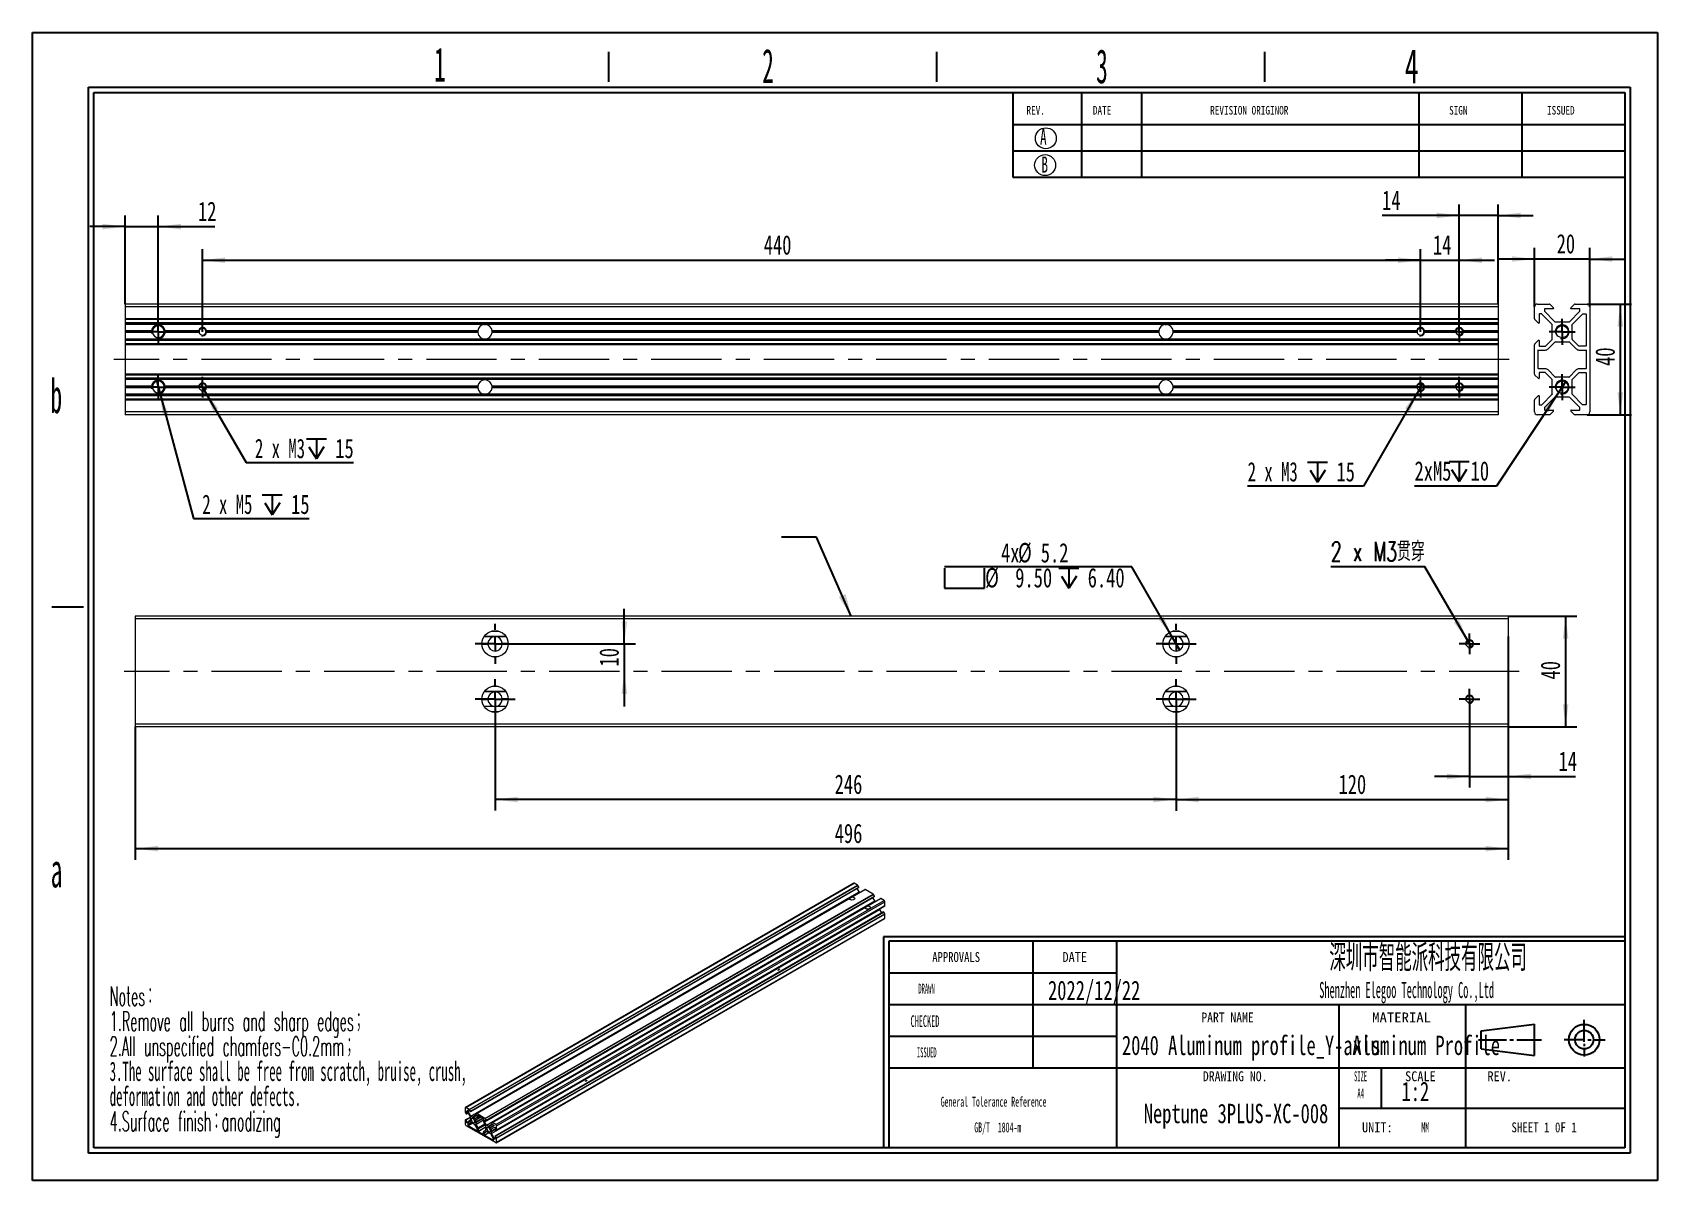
# Model space of a CAD drawing. Header units: millimetres. Extents: x 2 to 295, y 1 to 209.
import ezdxf

# ---------------------------------------------------------------- set-up
doc = ezdxf.new("R2010")
doc.units = ezdxf.units.MM
doc.linetypes.add('CENTERX2', pattern=[20.32, 12.7, -2.54, 2.54, -2.54])
doc.layers.add('10', color=7, linetype='Continuous')
doc.layers.add('SLD-0', color=7, linetype='Continuous')
doc.styles.add('SLDTEXTSTYLE0', font='TXT', dxfattribs={"width": 0.7})
doc.styles.add('SLDTEXTSTYLE1', font='TXT', dxfattribs={"width": 0.484, "bigfont": 'bigfont'})
doc.styles.add('SLDTEXTSTYLE10', font='TXT', dxfattribs={"width": 0.469})
doc.styles.add('SLDTEXTSTYLE11', font='TXT', dxfattribs={"width": 1.089})
doc.styles.add('SLDTEXTSTYLE12', font='TXT', dxfattribs={"width": 0.56, "bigfont": 'bigfont'})
doc.styles.add('SLDTEXTSTYLE13', font='TXT', dxfattribs={"width": 0.805625})
doc.styles.add('SLDTEXTSTYLE14', font='TXT', dxfattribs={"width": 0.633333})
doc.styles.add('SLDTEXTSTYLE15', font='TXT', dxfattribs={"width": 0.65, "bigfont": 'bigfont'})
doc.styles.add('SLDTEXTSTYLE2', font='TXT', dxfattribs={"width": 0.484})
doc.styles.add('SLDTEXTSTYLE3', font='TXT', dxfattribs={"width": 0.40535})
doc.styles.add('SLDTEXTSTYLE4', font='TXT', dxfattribs={"width": 0.6})
doc.styles.add('SLDTEXTSTYLE5', font='TXT', dxfattribs={"width": 0.5025})
doc.styles.add('SLDTEXTSTYLE6', font='TXT', dxfattribs={"width": 0.9075})
doc.styles.add('SLDTEXTSTYLE7', font='TXT', dxfattribs={"width": 0.870455})
doc.styles.add('SLDTEXTSTYLE8', font='TXT', dxfattribs={"width": 0.7865})
doc.styles.add('SLDTEXTSTYLE9', font='TXT', dxfattribs={"width": 0.862222})
doc.dimstyles.new('SLDDIMSTYLE0', dxfattribs={"dimtxt": 3.5, "dimasz": 4.08, "dimexe": 0, "dimexo": 0.0625, "dimgap": 0.875, "dimtad": 2, "dimlfac": 2, "dimrnd": 1e-09, "dimzin": 12, "dimdsep": 46, "dimtxsty": 'SLDTEXTSTYLE0', "dimsah": 1, "dimcen": 0.09, "dimadec": 0, "dimazin": 3, "dimtfac": 1, "dimtmove": 0, "dimatfit": 0, "dimfxl": 0, "dimfrac": 2, "dimtolj": 1, "dimtzin": 12, "dimarcsym": 0})
doc.dimstyles.new('SLDDIMSTYLE1', dxfattribs={"dimtxt": 3.5, "dimasz": 4.08, "dimexe": 0, "dimexo": 0.0625, "dimgap": 0.875, "dimtad": 2, "dimlfac": 2, "dimrnd": 1e-09, "dimzin": 12, "dimdsep": 46, "dimtxsty": 'SLDTEXTSTYLE0', "dimsah": 1, "dimcen": 0.09, "dimadec": 0, "dimazin": 3, "dimtfac": 1, "dimtofl": 0, "dimtmove": 0, "dimatfit": 3, "dimfxl": 0, "dimfrac": 2, "dimtolj": 1, "dimtzin": 12, "dimarcsym": 0})
doc.dimstyles.new('SLDDIMSTYLE2', dxfattribs={"dimtxt": 3.5, "dimasz": 4.08, "dimexe": 0, "dimexo": 0.0625, "dimgap": 0.875, "dimtad": 0, "dimtih": 1, "dimtoh": 1, "dimdec": 6, "dimlfac": 2, "dimrnd": 1e-09, "dimzin": 12, "dimdsep": 46, "dimtxsty": 'SLDTEXTSTYLE0', "dimblk1": 'NONE', "dimsah": 1, "dimcen": 0, "dimadec": 0, "dimazin": 3, "dimtfac": 1, "dimtmove": 0, "dimatfit": 3, "dimldrblk": 'NONE', "dimfxl": 0, "dimfrac": 2, "dimtolj": 1, "dimtzin": 12, "dimarcsym": 0})
doc.dimstyles.new('SLDDIMSTYLE3', dxfattribs={"dimtxt": 3.5, "dimasz": 4.08, "dimexe": 0, "dimexo": 0.0625, "dimgap": 0.875, "dimtad": 0, "dimtih": 1, "dimtoh": 1, "dimlfac": 2, "dimrnd": 1e-09, "dimzin": 12, "dimdsep": 46, "dimtxsty": 'SLDTEXTSTYLE0', "dimblk1": 'NONE', "dimsah": 1, "dimcen": 0, "dimadec": 0, "dimazin": 3, "dimtfac": 1, "dimtmove": 0, "dimatfit": 3, "dimldrblk": 'NONE', "dimfxl": 0, "dimfrac": 2, "dimtolj": 1, "dimtzin": 12, "dimarcsym": 0})
doc.dimstyles.new('SLDDIMSTYLE4', dxfattribs={"dimtxt": 3.5, "dimasz": 4.08, "dimexe": 0, "dimexo": 0.0625, "dimgap": 0.875, "dimtad": 0, "dimtih": 1, "dimtoh": 1, "dimlfac": 2, "dimrnd": 1e-09, "dimzin": 4, "dimdsep": 46, "dimtxsty": 'SLDTEXTSTYLE0', "dimblk1": 'NONE', "dimsah": 1, "dimcen": 0, "dimadec": 0, "dimazin": 1, "dimtfac": 1, "dimtmove": 0, "dimatfit": 3, "dimldrblk": 'NONE', "dimfxl": 0, "dimfrac": 2, "dimtolj": 1, "dimtzin": 12, "dimarcsym": 0})
doc.dimstyles.new('SLDDIMSTYLE6', dxfattribs={"dimtxt": 0.18, "dimasz": 4.08, "dimexe": 0, "dimexo": 0.0625, "dimgap": 0, "dimtad": 0, "dimtih": 1, "dimtoh": 1, "dimdec": 0, "dimrnd": 1e-09, "dimzin": 0, "dimdsep": 46, "dimtxsty": 'Standard', "dimsah": 1, "dimcen": 0.09, "dimadec": 0, "dimazin": 0, "dimtfac": 4.08, "dimtdec": 0, "dimtofl": 0, "dimtmove": 0, "dimatfit": 3, "dimfxl": 0, "dimfrac": 2, "dimtolj": 1, "dimtzin": 0, "dimarcsym": 0})

msp = doc.modelspace()

# ---------------------------------------------------------------- texts
at = {"layer": '10', "char_height": 3.5, "attachment_point": 1, "style": 'SLDTEXTSTYLE0'}
for s, insert in [('2040 Aluminum profile_Y-axis', (198.37241268, 27.456076)), ('Aluminum Profile', (239.99144402, 27.456076)), ('1:2', (248.86797705, 19.13876925)), ('Neptune 3PLUS-XC-008', (202.31234396, 15.15064118))]:
    msp.add_mtext(s, dxfattribs=dict(at, insert=insert))
at = {"layer": 'SLD-0'}
for s, insert, char_height, attachment_point, style in [('1', (74.11098201, 205.97118394), 6.17202264, 1, 'SLDTEXTSTYLE5'), ('2', (133.38806337, 205.72756183), 6.17202264, 1, 'SLDTEXTSTYLE5'), ('3', (193.70664974, 205.66550255), 6.17202264, 1, 'SLDTEXTSTYLE5'), ('4', (249.44053503, 205.65930968), 6.17202264, 1, 'SLDTEXTSTYLE4'), ('A', (183.57784275, 191.2861926), 2.90343737, 1, 'SLDTEXTSTYLE4'), ('B', (183.83189352, 186.27119254), 2.90343737, 1, 'SLDTEXTSTYLE4'), ('b', (4.83464325, 146.09177544), 6.17202264, 1, 'SLDTEXTSTYLE5'), ('a', (4.87979363, 60.42344114), 6.17202264, 1, 'SLDTEXTSTYLE5'), ('\\M+1905B圳\\M+18E73\\M+19271\\M+1945C\\M+19468\\M+189C8\\M+18B5A\\M+1974C\\M+18CC0\\M+18CF6\\M+18E69', (253.67564137, 43.94294561), 4.8280804065, 2, 'SLDTEXTSTYLE12'), ('2022/12/22', (185.01782666, 37.39544031), 3.5, 1, 'SLDTEXTSTYLE0')]:
    msp.add_mtext(s, dxfattribs=dict(at, insert=insert, char_height=char_height, attachment_point=attachment_point, style=style))
at = {"layer": 'SLD-0', "color": 179}
for s, insert, char_height, attachment_point, style in [('REV.', (181.12882773, 195.40006469), 1.553633181, 1, 'SLDTEXTSTYLE8'), ('DATE', (193.12647144, 195.40006469), 1.553633181, 1, 'SLDTEXTSTYLE8'), ('REVISION ORIGINOR', (214.30815826, 195.40006469), 1.5536331808, 1, 'SLDTEXTSTYLE8'), ('SIGN', (257.46637773, 195.40006469), 1.553633181, 1, 'SLDTEXTSTYLE8'), ('ISSUED', (275.14813083, 195.40006469), 1.553633181, 1, 'SLDTEXTSTYLE8'), ('APPROVALS', (168.4265589, 42.56270289), 1.79265367, 2, 'SLDTEXTSTYLE8'), ('DATE', (189.84958851, 42.56270289), 1.79265367, 2, 'SLDTEXTSTYLE6'), ('DRAWN', (163.07822798, 36.86179097), 1.79265367, 2, 'SLDTEXTSTYLE3'), ('Shenzhen Elegoo Technology Co.,Ltd', (249.79830339, 37.1646827), 2.9104166667, 2, 'SLDTEXTSTYLE10'), ('CHECKED', (162.79248133, 31.13826994), 2.116666667, 2, 'SLDTEXTSTYLE10'), ('PART NAME', (217.4437251, 31.64542707), 1.79265367, 2, 'SLDTEXTSTYLE9'), ('MATERIAL', (248.88015833, 31.64542707), 1.79265367, 2, 'SLDTEXTSTYLE11'), ('ISSUED', (163.11156026, 25.33694732), 1.79265367, 2, 'SLDTEXTSTYLE3'), ('DRAWING NO.', (218.82632976, 21.02155724), 1.7926536701, 2, 'SLDTEXTSTYLE7'), ('SIZE', (241.47888644, 21.02155724), 1.79265367, 2, 'SLDTEXTSTYLE3'), ('SCALE', (252.28893829, 21.02155724), 1.79265367, 2, 'SLDTEXTSTYLE6'), ('REV.', (266.61015155, 21.02155724), 1.79265367, 2, 'SLDTEXTSTYLE6'), ('A4', (241.48981038, 17.95313122), 1.79265367, 2, 'SLDTEXTSTYLE3'), ('UNIT:', (244.49869477, 11.79069955), 1.79265367, 2, 'SLDTEXTSTYLE6'), ('MM', (253.16086197, 11.79069955), 1.79265367, 2, 'SLDTEXTSTYLE2'), ('SHEET 1 0F 1', (274.61996681, 11.79069955), 1.7926536701, 2, 'SLDTEXTSTYLE13')]:
    msp.add_mtext(s, dxfattribs=dict(at, insert=insert, char_height=char_height, attachment_point=attachment_point, style=style))

# ---------------------------------------------------------------- blocks, each defined once
blk = doc.blocks.new('SW_NOTE_0')
at = {"layer": 'SLD-0', "color": 0, "char_height": 3.5, "attachment_point": 1}
for s, insert, style in [('Notes\\M+18146', (0, 4.51), 'SLDTEXTSTYLE1'), ('1.Remove all burrs and sharp edges\\M+18147', (0, -0.01), 'SLDTEXTSTYLE1'), ('2.All unspecified chamfers-C0.2mm\\M+18147', (0, -4.53), 'SLDTEXTSTYLE1'), ('3.The surface shall be free from scratch, bruise, crush,', (0, -9.05), 'SLDTEXTSTYLE2'), ('deformation and other defects.', (0, -13.57), 'SLDTEXTSTYLE2'), ('4.Surface finish\\M+18146anodizing', (0, -18.09), 'SLDTEXTSTYLE1')]:
    blk.add_mtext(s, dxfattribs=dict(at, insert=insert, style=style))
blk = doc.blocks.new('SW_NOTE_1')
at = {"layer": 'SLD-0', "color": 0, "char_height": 1.7927, "attachment_point": 2, "style": 'SLDTEXTSTYLE2'}
for s, insert in [('General Tolerance Reference', (12.75, 2.31)), ('GB/T  1804-m', (13.51, -2.32))]:
    blk.add_mtext(s, dxfattribs=dict(at, insert=insert))
blk = doc.blocks.new('_D')
at = {"layer": '10'}
for p, q in [((18.31, 173.61), (11.96, 173.61)), ((18.31, 159.62), (18.31, 175.61)), ((18.31, 173.61), (24.31, 173.61)), ((24.31, 154.62), (24.31, 175.61)), ((24.31, 173.61), (34.55, 173.61))]:
    blk.add_line(p, q, dxfattribs=at)
for points in [[(18.31, 173.61), (14.23, 174.12), (14.23, 173.1)], [(24.31, 173.61), (28.39, 173.1), (28.39, 174.12)]]:
    blk.add_solid(points, dxfattribs=at)
at = {"layer": '10', "insert": (31.48, 178.12), "char_height": 3.5, "attachment_point": 1, "style": 'SLDTEXTSTYLE0'}
blk.add_mtext('12', dxfattribs=at)
blk = doc.blocks.new('_D_1')
at = {"layer": '10'}
for p, q in [((259.31, 154.62), (259.31, 177.62)), ((266.31, 159.62), (266.31, 177.62)), ((259.31, 175.62), (245.36, 175.62)), ((266.31, 175.62), (259.31, 175.62)), ((266.31, 175.62), (272.66, 175.62))]:
    blk.add_line(p, q, dxfattribs=at)
for points in [[(259.31, 175.62), (255.23, 176.13), (255.23, 175.11)], [(266.31, 175.62), (270.39, 175.11), (270.39, 176.13)]]:
    blk.add_solid(points, dxfattribs=at)
at = {"layer": '10', "insert": (245.36, 180.13), "char_height": 3.5, "attachment_point": 1, "style": 'SLDTEXTSTYLE0'}
blk.add_mtext('14', dxfattribs=at)
blk = doc.blocks.new('_D_2')
at = {"layer": '10'}
for p, q in [((252.31, 167.54), (245.96, 167.54)), ((252.31, 154.62), (252.31, 169.54)), ((252.31, 167.54), (259.31, 167.54)), ((259.31, 156.5), (259.31, 169.54)), ((259.31, 167.54), (265.66, 167.54))]:
    blk.add_line(p, q, dxfattribs=at)
for points in [[(252.31, 167.54), (248.23, 168.05), (248.23, 167.03)], [(259.31, 167.54), (263.39, 167.03), (263.39, 168.05)]]:
    blk.add_solid(points, dxfattribs=at)
at = {"layer": '10', "insert": (254.53, 172.05), "char_height": 3.5, "attachment_point": 1, "style": 'SLDTEXTSTYLE0'}
blk.add_mtext('14', dxfattribs=at)
blk = doc.blocks.new('_D_3')
at = {"layer": '10'}
for p, q in [((32.31, 154.62), (32.31, 169.54)), ((32.31, 167.54), (252.31, 167.54)), ((252.31, 154.62), (252.31, 169.54))]:
    blk.add_line(p, q, dxfattribs=at)
for points in [[(32.31, 167.54), (36.39, 167.03), (36.39, 168.05)], [(252.31, 167.54), (248.23, 168.05), (248.23, 167.03)]]:
    blk.add_solid(points, dxfattribs=at)
at = {"layer": '10', "insert": (133.67, 172.05), "char_height": 3.5, "attachment_point": 1, "style": 'SLDTEXTSTYLE0'}
blk.add_mtext('440', dxfattribs=at)
blk = doc.blocks.new('SW_SYMBOL_HOLE_DEPTH')
at = {"layer": '10', "color": 0}
for p, q in [((0, 875), (800, 875)), ((400, 875), (400, 75)), ((100, 555), (400, 75)), ((700, 555), (400, 75))]:
    blk.add_line(p, q, dxfattribs=at)
blk = doc.blocks.new('_D_4')
at = {"layer": '10'}
for p, q in [((24.04, 145.64), (24.58, 143.61)), ((24.58, 143.61), (30.67, 120.87)), ((30.67, 120.87), (51.59, 120.87))]:
    blk.add_line(p, q, dxfattribs=at)
blk.add_solid([(24.58, 143.61), (25.14, 139.54), (26.13, 139.8)], dxfattribs=at)
at = {"layer": '10', "xscale": 0.004511737089201878, "yscale": 0.004511737089201878, "zscale": 0.004511737089201878}
blk.add_blockref('SW_SYMBOL_HOLE_DEPTH', (43.09, 121.2), dxfattribs=at)
at = {"layer": '10', "char_height": 3.5, "attachment_point": 1}
for s, insert, style in [('2 x M5', (32.26, 125.2), 'SLDTEXTSTYLE14'), ('15', (48.3, 125.2), 'SLDTEXTSTYLE0')]:
    blk.add_mtext(s, dxfattribs=dict(at, insert=insert, style=style))
blk = doc.blocks.new('_NONE')
blk = doc.blocks.new('_D_5')
at = {"layer": '10'}
for p, q in [((31.99, 145.16), (32.62, 144.08)), ((32.62, 144.08), (40.18, 130.97)), ((40.18, 130.97), (59.57, 130.97))]:
    blk.add_line(p, q, dxfattribs=at)
blk.add_solid([(32.62, 144.08), (34.22, 140.29), (35.1, 140.8)], dxfattribs=at)
at = {"layer": '10', "xscale": 0.004511737089201878, "yscale": 0.004511737089201878, "zscale": 0.004511737089201878}
blk.add_blockref('SW_SYMBOL_HOLE_DEPTH', (51.07, 131.3), dxfattribs=at)
at = {"layer": '10', "char_height": 3.5, "attachment_point": 1}
for s, insert, style in [('2 x M3', (41.77, 135.29), 'SLDTEXTSTYLE14'), ('15', (56.28, 135.29), 'SLDTEXTSTYLE0')]:
    blk.add_mtext(s, dxfattribs=dict(at, insert=insert, style=style))
blk = doc.blocks.new('_D_6')
at = {"layer": '10'}
for p, q in [((251.99, 144.08), (242, 126.75)), ((252.62, 145.16), (251.99, 144.08)), ((242, 126.75), (221.08, 126.75))]:
    blk.add_line(p, q, dxfattribs=at)
blk.add_solid([(251.99, 144.08), (249.52, 140.8), (250.4, 140.29)], dxfattribs=at)
at = {"layer": '10', "xscale": 0.004511737089201878, "yscale": 0.004511737089201878, "zscale": 0.004511737089201878}
blk.add_blockref('SW_SYMBOL_HOLE_DEPTH', (231.91, 127.09), dxfattribs=at)
at = {"layer": '10', "char_height": 3.5, "attachment_point": 1}
for s, insert, style in [('2 x M3', (221.08, 131.08), 'SLDTEXTSTYLE14'), ('15', (237.12, 131.08), 'SLDTEXTSTYLE0')]:
    blk.add_mtext(s, dxfattribs=dict(at, insert=insert, style=style))
blk = doc.blocks.new('SW_CENTERMARKSYMBOL_0')
at = {"layer": '10', "color": 0}
for p, q in [((-1.25, 0), (-2.3, 0)), ((0, 0), (-1.25, 0)), ((0, 1.25), (0, 2.3)), ((0, 0), (0, 1.25)), ((0, 0), (0, -1.25)), ((0, 0), (1.25, 0)), ((1.25, 0), (2.3, 0)), ((0, -1.25), (0, -2.3))]:
    blk.add_line(p, q, dxfattribs=at)
blk = doc.blocks.new('SW_CENTERMARKSYMBOL_1')
at = {"layer": '10', "color": 0}
for p, q in [((-1.25, 0), (-2.3, 0)), ((0, 0), (-1.25, 0)), ((0, 1.25), (0, 2.3)), ((0, 0), (0, 1.25)), ((0, 0), (0, -1.25)), ((0, 0), (1.25, 0)), ((1.25, 0), (2.3, 0)), ((0, -1.25), (0, -2.3))]:
    blk.add_line(p, q, dxfattribs=at)
blk = doc.blocks.new('SW_CENTERMARKSYMBOL_2')
at = {"layer": '10', "color": 0}
for p, q in [((0, 0), (-1.25, 0)), ((0, 1.25), (0, 1.875)), ((0, 0), (0, 1.25)), ((0, 0), (0, -1.25)), ((0, 0), (1.25, 0)), ((1.25, 0), (1.875, 0)), ((-1.25, 0), (-1.875, 0)), ((0, -1.25), (0, -1.875))]:
    blk.add_line(p, q, dxfattribs=at)
blk = doc.blocks.new('SW_CENTERMARKSYMBOL_3')
at = {"layer": '10', "color": 0}
for p, q in [((-1.25, 0), (-1.875, 0)), ((0, 0), (-1.25, 0)), ((0, 1.25), (0, 1.875)), ((0, 0), (0, 1.25)), ((0, 0), (0, -1.25)), ((0, 0), (1.25, 0)), ((1.25, 0), (1.875, 0)), ((0, -1.25), (0, -1.875))]:
    blk.add_line(p, q, dxfattribs=at)
blk = doc.blocks.new('SW_CENTERMARKSYMBOL_4')
at = {"layer": '10', "color": 0}
for p, q in [((-1.25, 0), (-1.875, 0)), ((0, 0), (-1.25, 0)), ((0, 1.25), (0, 1.875)), ((0, 0), (0, 1.25)), ((0, 0), (0, -1.25)), ((0, 0), (1.25, 0)), ((1.25, 0), (1.875, 0)), ((0, -1.25), (0, -1.875))]:
    blk.add_line(p, q, dxfattribs=at)
blk = doc.blocks.new('SW_CENTERMARKSYMBOL_5')
at = {"layer": '10', "color": 0}
for p, q in [((-1.25, 0), (-1.875, 0)), ((0, 0), (-1.25, 0)), ((0, 1.25), (0, 1.875)), ((0, 0), (0, 1.25)), ((0, 0), (0, -1.25)), ((0, 0), (1.25, 0)), ((1.25, 0), (1.875, 0)), ((0, -1.25), (0, -1.875))]:
    blk.add_line(p, q, dxfattribs=at)
blk = doc.blocks.new('_D_7')
at = {"layer": '10'}
for p, q in [((282.38, 159.62), (290.39, 159.62)), ((288.39, 159.62), (288.39, 139.62)), ((282.38, 139.62), (290.39, 139.62))]:
    blk.add_line(p, q, dxfattribs=at)
for points in [[(288.39, 159.62), (287.88, 155.54), (288.9, 155.54)], [(288.39, 139.62), (288.9, 143.7), (287.88, 143.7)]]:
    blk.add_solid(points, dxfattribs=at)
at = {"layer": '10', "insert": (283.88, 148.45), "char_height": 3.5, "attachment_point": 1, "rotation": 90, "style": 'SLDTEXTSTYLE0'}
blk.add_mtext('40', dxfattribs=at)
blk = doc.blocks.new('_D_8')
at = {"layer": '10'}
for p, q in [((272.88, 167.75), (266.53, 167.75)), ((272.88, 159.12), (272.88, 169.75)), ((282.88, 167.75), (272.88, 167.75)), ((282.88, 159.12), (282.88, 169.75)), ((282.88, 167.75), (289.23, 167.75))]:
    blk.add_line(p, q, dxfattribs=at)
for points in [[(272.88, 167.75), (268.8, 168.25), (268.8, 167.24)], [(282.88, 167.75), (286.96, 167.24), (286.96, 168.25)]]:
    blk.add_solid(points, dxfattribs=at)
at = {"layer": '10', "insert": (276.89, 172.26), "char_height": 3.5, "attachment_point": 1, "style": 'SLDTEXTSTYLE0'}
blk.add_mtext('20', dxfattribs=at)
blk = doc.blocks.new('_D_9')
at = {"layer": '10'}
for p, q in [((278.49, 145.54), (277.27, 143.71)), ((277.27, 143.71), (266.01, 126.72)), ((266.01, 126.72), (251.22, 126.72))]:
    blk.add_line(p, q, dxfattribs=at)
blk.add_solid([(277.27, 143.71), (274.6, 140.59), (275.44, 140.02)], dxfattribs=at)
at = {"layer": '10', "xscale": 0.004511737089201878, "yscale": 0.004511737089201878, "zscale": 0.004511737089201878}
blk.add_blockref('SW_SYMBOL_HOLE_DEPTH', (257.46, 127.24), dxfattribs=at)
at = {"layer": '10', "char_height": 3.5, "attachment_point": 1, "style": 'SLDTEXTSTYLE0'}
for s, insert in [('2xM5', (251.22, 131.23)), ('10', (261.35, 131.23))]:
    blk.add_mtext(s, dxfattribs=dict(at, insert=insert))
blk = doc.blocks.new('SW_CENTERMARKSYMBOL_6')
at = {"layer": '10', "color": 0}
for p, q in [((-1.25, 0), (-2.35, 0)), ((0, 0), (-1.25, 0)), ((0, 1.25), (0, 2.35)), ((0, 0), (0, 1.25)), ((0, 0), (0, -1.25)), ((0, 0), (1.25, 0)), ((1.25, 0), (2.35, 0)), ((0, -1.25), (0, -2.35))]:
    blk.add_line(p, q, dxfattribs=at)
blk = doc.blocks.new('SW_CENTERMARKSYMBOL_7')
at = {"layer": '10', "color": 0}
for p, q in [((-1.25, 0), (-2.35, 0)), ((0, 0), (-1.25, 0)), ((0, 1.25), (0, 2.35)), ((0, 0), (0, 1.25)), ((0, 0), (0, -1.25)), ((0, 0), (1.25, 0)), ((1.25, 0), (2.35, 0)), ((0, -1.25), (0, -2.35))]:
    blk.add_line(p, q, dxfattribs=at)
blk = doc.blocks.new('_D_10')
at = {"layer": '10'}
for p, q in [((268.15, 103.24), (280.51, 103.24)), ((278.51, 103.24), (278.51, 83.24)), ((268.15, 83.24), (280.51, 83.24))]:
    blk.add_line(p, q, dxfattribs=at)
for points in [[(278.51, 103.24), (278.01, 99.16), (279.02, 99.16)], [(278.51, 83.24), (279.02, 87.32), (278.01, 87.32)]]:
    blk.add_solid(points, dxfattribs=at)
at = {"layer": '10', "insert": (274, 91.8), "char_height": 3.5, "attachment_point": 1, "rotation": 90, "style": 'SLDTEXTSTYLE0'}
blk.add_mtext('40', dxfattribs=at)
blk = doc.blocks.new('_D_11')
at = {"layer": '10'}
for p, q in [((85.15, 88.24), (85.15, 68.12)), ((208.15, 88.24), (208.15, 68.12)), ((208.15, 70.12), (85.15, 70.12))]:
    blk.add_line(p, q, dxfattribs=at)
for points in [[(85.15, 70.12), (89.23, 69.61), (89.23, 70.62)], [(208.15, 70.12), (204.07, 70.62), (204.07, 69.61)]]:
    blk.add_solid(points, dxfattribs=at)
at = {"layer": '10', "insert": (146.48, 74.63), "char_height": 3.5, "attachment_point": 1, "style": 'SLDTEXTSTYLE0'}
blk.add_mtext('246', dxfattribs=at)
blk = doc.blocks.new('_D_12')
at = {"layer": '10'}
for p, q in [((108.49, 98.24), (108.49, 104.59)), ((88.78, 98.24), (110.49, 98.24)), ((108.49, 98.24), (108.49, 93.24)), ((108.49, 93.24), (108.49, 86.89))]:
    blk.add_line(p, q, dxfattribs=at)
for points in [[(108.49, 98.24), (109, 102.32), (107.99, 102.32)], [(108.49, 93.24), (107.99, 89.16), (109, 89.16)]]:
    blk.add_solid(points, dxfattribs=at)
at = {"layer": '10', "insert": (103.98, 94.14), "char_height": 3.5, "attachment_point": 1, "rotation": 90, "style": 'SLDTEXTSTYLE0'}
blk.add_mtext('10', dxfattribs=at)
blk = doc.blocks.new('SW_RADIAL_DIMENSION_0')
at = {"layer": '10', "color": 0}
for p, q in [((17.01, 0), (0, 0)), ((24.74, -13.38), (17.01, 0)), ((25.36, -14.46), (24.74, -13.38))]:
    blk.add_line(p, q, dxfattribs=at)
blk.add_solid([(24.74, -13.38), (23.14, -9.59), (22.26, -10.1)], dxfattribs=at)
at = {"layer": '10', "color": 0, "insert": (0, 4.51), "char_height": 3.5, "attachment_point": 1, "style": 'SLDTEXTSTYLE15'}
blk.add_mtext('2 x M3贯\\M+190FA', dxfattribs=at)
blk = doc.blocks.new('_D_13')
at = {"layer": '10'}
for p, q in [((268.15, 87.14), (268.15, 68.1)), ((208.15, 84.62), (208.15, 68.1)), ((208.15, 70.1), (268.15, 70.1))]:
    blk.add_line(p, q, dxfattribs=at)
for points in [[(208.15, 70.1), (212.23, 69.6), (212.23, 70.61)], [(268.15, 70.1), (264.07, 70.61), (264.07, 69.6)]]:
    blk.add_solid(points, dxfattribs=at)
at = {"layer": '10', "insert": (237.49, 74.62), "char_height": 3.5, "attachment_point": 1, "style": 'SLDTEXTSTYLE0'}
blk.add_mtext('120', dxfattribs=at)
blk = doc.blocks.new('_D_14')
at = {"layer": '10'}
for p, q in [((261.15, 88.24), (261.15, 72.28)), ((268.15, 83.24), (268.15, 72.28)), ((261.15, 74.28), (254.8, 74.28)), ((261.15, 74.28), (268.15, 74.28)), ((268.15, 74.28), (280.3, 74.28))]:
    blk.add_line(p, q, dxfattribs=at)
for points in [[(261.15, 74.28), (257.07, 74.79), (257.07, 73.77)], [(268.15, 74.28), (272.23, 73.77), (272.23, 74.79)]]:
    blk.add_solid(points, dxfattribs=at)
at = {"layer": '10', "insert": (277.23, 78.79), "char_height": 3.5, "attachment_point": 1, "style": 'SLDTEXTSTYLE0'}
blk.add_mtext('14', dxfattribs=at)
blk = doc.blocks.new('_D_15')
at = {"layer": '10'}
for p, q in [((268.15, 99.55), (268.15, 59.24)), ((20.15, 83.24), (20.15, 59.24)), ((20.15, 61.24), (268.15, 61.24))]:
    blk.add_line(p, q, dxfattribs=at)
for points in [[(20.15, 61.24), (24.23, 60.73), (24.23, 61.75)], [(268.15, 61.24), (264.07, 61.75), (264.07, 60.73)]]:
    blk.add_solid(points, dxfattribs=at)
at = {"layer": '10', "insert": (146.49, 65.75), "char_height": 3.5, "attachment_point": 1, "style": 'SLDTEXTSTYLE0'}
blk.add_mtext('496', dxfattribs=at)
blk = doc.blocks.new('SW_SYMBOL_HOLE_SPOT')
at = {"layer": '10', "color": 0}
for p, q in [((0, 875), (0, 75)), ((1600, 75), (1600, 875)), ((0, 75), (1600, 75))]:
    blk.add_line(p, q, dxfattribs=at)
blk = doc.blocks.new('_D_16')
at = {"layer": '10'}
for p, q in [((200.13, 112.12), (166.31, 112.12)), ((207.5, 99.37), (200.13, 112.12)), ((208.8, 97.12), (207.5, 99.37))]:
    blk.add_line(p, q, dxfattribs=at)
blk.add_solid([(207.5, 99.37), (205.9, 103.15), (205.02, 102.65)], dxfattribs=at)
at = {"layer": '10', "xscale": 0.004511737089201878, "yscale": 0.004511737089201878, "zscale": 0.004511737089201878}
for name, p in [('SW_SYMBOL_HOLE_SPOT', (166.31, 107.94)), ('SW_SYMBOL_HOLE_DEPTH', (186.98, 107.94))]:
    blk.add_blockref(name, p, dxfattribs=at)
at = {"layer": '10', "char_height": 3.5, "attachment_point": 1, "style": 'SLDTEXTSTYLE0'}
for s, insert in [('4x', (176.53, 116.44)), ('%%c', (179.6, 116.46)), ('5.2', (183.71, 116.44)), ('%%c', (173.67, 111.94)), ('9.50', (179.1, 111.93)), ('6.40', (192.19, 111.93))]:
    blk.add_mtext(s, dxfattribs=dict(at, insert=insert))
blk = doc.blocks.new('SW_CENTERMARKSYMBOL_8')
at = {"layer": '10', "color": 0}
for p, q in [((0, 0), (-1.25, 0)), ((0, 1.25), (0, 1.875)), ((0, 0), (0, 1.25)), ((0, 0), (1.25, 0)), ((0, 0), (0, -1.25)), ((1.25, 0), (1.875, 0)), ((-1.25, 0), (-1.875, 0)), ((0, -1.25), (0, -1.875))]:
    blk.add_line(p, q, dxfattribs=at)
blk = doc.blocks.new('SW_CENTERMARKSYMBOL_9')
at = {"layer": '10', "color": 0}
for p, q in [((0, 2.5), (0, 3.625)), ((-2.5, 0), (-3.625, 0)), ((0, 0), (-1.25, 0)), ((0, 0), (0, 1.25)), ((0, 0), (0, -1.25)), ((0, 0), (1.25, 0)), ((2.5, 0), (3.625, 0)), ((0, -2.5), (0, -3.625))]:
    blk.add_line(p, q, dxfattribs=at)
blk = doc.blocks.new('SW_CENTERMARKSYMBOL_10')
at = {"layer": '10', "color": 0}
for p, q in [((0, 2.5), (0, 3.625)), ((-2.5, 0), (-3.625, 0)), ((0, 0), (-1.25, 0)), ((0, 0), (0, 1.25)), ((0, 0), (0, -1.25)), ((0, 0), (1.25, 0)), ((2.5, 0), (3.625, 0)), ((0, -2.5), (0, -3.625))]:
    blk.add_line(p, q, dxfattribs=at)
blk = doc.blocks.new('SW_CENTERMARKSYMBOL_11')
at = {"layer": '10', "color": 0}
for p, q in [((-1.25, 0), (-1.875, 0)), ((0, 0), (-1.25, 0)), ((0, 1.25), (0, 1.875)), ((0, 0), (0, 1.25)), ((0, 0), (0, -1.25)), ((0, 0), (1.25, 0)), ((1.25, 0), (1.875, 0)), ((0, -1.25), (0, -1.875))]:
    blk.add_line(p, q, dxfattribs=at)
blk = doc.blocks.new('SW_CENTERMARKSYMBOL_12')
at = {"layer": '10', "color": 0}
for p, q in [((0, 2.5), (0, 3.625)), ((-2.5, 0), (-3.625, 0)), ((0, 0), (-1.25, 0)), ((0, 0), (0, 1.25)), ((0, 0), (0, -1.25)), ((0, 0), (1.25, 0)), ((2.5, 0), (3.625, 0)), ((0, -2.5), (0, -3.625))]:
    blk.add_line(p, q, dxfattribs=at)
blk = doc.blocks.new('SW_CENTERMARKSYMBOL_13')
at = {"layer": '10', "color": 0}
for p, q in [((0, 2.5), (0, 3.625)), ((-2.5, 0), (-3.625, 0)), ((0, 0), (-1.25, 0)), ((0, 0), (0, 1.25)), ((0, 0), (0, -1.25)), ((0, 0), (1.25, 0)), ((2.5, 0), (3.625, 0)), ((0, -2.5), (0, -3.625))]:
    blk.add_line(p, q, dxfattribs=at)
blk = doc.blocks.new('SW_CENTERMARKSYMBOL_14')
at = {"layer": '10', "color": 0}
for p, q in [((0, 2.5), (0, 3.625)), ((-2.5, 0), (-3.625, 0)), ((0, 0), (-1.25, 0)), ((0, 0), (0, 1.25)), ((0, 0), (0, -1.25)), ((0, 0), (1.25, 0)), ((2.5, 0), (3.625, 0)), ((0, -2.5), (0, -3.625))]:
    blk.add_line(p, q, dxfattribs=at)
blk = doc.blocks.new('SW_CENTERMARKSYMBOL_15')
at = {"layer": '10', "color": 0}
for p, q in [((0, 2.5), (0, 3.625)), ((-2.5, 0), (-3.625, 0)), ((0, 0), (-1.25, 0)), ((0, 0), (0, 1.25)), ((0, 0), (0, -1.25)), ((0, 0), (1.25, 0)), ((2.5, 0), (3.625, 0)), ((0, -2.5), (0, -3.625))]:
    blk.add_line(p, q, dxfattribs=at)

# ---------------------------------------------------------------- dimensions: what is measured, and where the dimension line sits
at = {"layer": '10'}
for base, p1, p2, angle, dimstyle, picture, middle in [((259.30716069, 175.6228972), (266.30716069, 159.6228972), (259.30716069, 154.6228972), 0, 'SLDDIMSTYLE0', '_D_1', (246.89172107, 175.6228972)), ((24.30716069, 173.61246714), (18.30716069, 159.6228972), (24.30716069, 154.6228972), 0, 'SLDDIMSTYLE0', '_D', (33.01201713, 173.61246714)), ((252.30716069, 167.54085676), (32.30716069, 154.6228972), (252.30716069, 154.6228972), 0, 'SLDDIMSTYLE1', '_D_3', (135.97369567, 167.54085676)), ((288.39278908, 139.6228972), (282.38167724, 159.6228972), (282.38167724, 139.6228972), 90, 'SLDDIMSTYLE1', '_D_7', (288.39278908, 149.98689424)), ((108.49337867, 93.24186334), (88.77508798, 98.24186334), (18.15008798, 93.24186334), 90, 'SLDDIMSTYLE0', '_D_12', (108.49337867, 95.67687362)), ((278.51357831, 83.24186334), (268.15008798, 103.24186334), (268.15008798, 83.24186334), 90, 'SLDDIMSTYLE1', '_D_10', (278.51357831, 93.34064798)), ((268.15008798, 61.24186334), (20.15008798, 83.24186334), (268.15008798, 99.55493918), 0, 'SLDDIMSTYLE1', '_D_15', (148.78470421, 61.24186334)), ((85.15008798, 70.11508078), (208.15008798, 88.24186334), (85.15008798, 88.24186334), 0, 'SLDDIMSTYLE1', '_D_11', (148.78470421, 70.11508078)), ((268.15008798, 74.27849619), (261.15008798, 88.24186334), (268.15008798, 83.24186334), 0, 'SLDDIMSTYLE0', '_D_14', (278.76260671, 74.27849619))]:
    dim = msp.add_linear_dim(base=base, p1=p1, p2=p2, angle=angle, dimstyle=dimstyle, dxfattribs=at)
    dim.commit()
    dim.dimension.update_dxf_attribs({"geometry": picture, "text_midpoint": middle, "dimtype": 160})
for base, p1, p2, dimstyle, picture, middle in [((259.30716069, 167.54085676), (252.30716069, 154.6228972), (259.30716069, 156.4978972), 'SLDDIMSTYLE0', '_D_2', (256.06781924, 167.54085676)), ((272.88167724, 167.74522907), (282.88167724, 159.1228972), (272.88167724, 159.1228972), 'SLDDIMSTYLE0', '_D_8', (278.4229262, 167.74522907)), ((268.15008798, 70.10387313), (208.15008798, 84.61686334), (268.15008798, 87.14186334), 'SLDDIMSTYLE1', '_D_13', (239.79277632, 70.10387313))]:
    dim = msp.add_linear_dim(base=base, p1=p1, p2=p2, dimstyle=dimstyle, dxfattribs=at)
    dim.commit()
    dim.dimension.update_dxf_attribs({"geometry": picture, "text_midpoint": middle, "dimtype": 160})
for p1, p2, text, dimstyle, picture, middle in [((24.03550365, 145.6371469), (24.57881773, 143.6086475), '2 x M5 {\\fGDT;x} <>\\P', 'SLDDIMSTYLE2', '_D_4', (41.92208564, 122.94180094)), ((31.99482629, 145.16425865), (32.61949509, 144.08153574), '2 x M3{\\fGDT;x} <>\\P', 'SLDDIMSTYLE2', '_D_5', (50.67147555, 133.0404155)), ((252.61953418, 145.1642361), (251.9947872, 144.0815583), '2 x M3 {\\fGDT;x} <>\\P', 'SLDDIMSTYLE2', '_D_6', (230.74224349, 128.8229117)), ((278.48944508, 145.53974956), (277.27390939, 143.70604484), '2xM5{\\fGDT;x}10', 'SLDDIMSTYLE3', '_D_9', (257.82359707, 128.97813931))]:
    dim = msp.add_diameter_dim_2p(p1=p1, p2=p2, text=text, dimstyle=dimstyle, override={"dimpost": '<>'}, dxfattribs=at)
    dim.commit()
    dim.dimension.update_dxf_attribs({"geometry": picture, "text_midpoint": middle, "dimtype": 163})
dim = msp.add_diameter_dim_2p(p1=(208.80042665, 97.11622592), p2=(207.4997493, 99.36750076), text='4x%%c5.2\\P{\\fGDT;v}<> {\\fGDT;x} 6.40', dimstyle='SLDDIMSTYLE4', dxfattribs=at)
dim.commit()
dim.dimension.update_dxf_attribs({"geometry": '_D_16', "text_midpoint": (182.42530502, 111.93144336), "dimtype": 163})

# ---------------------------------------------------------------- linework, layer by layer
at = {"color": 7, "linetype": 'Continuous', "lineweight": 15}
for p, q in [((266.30716415, 159.62289686), (18.30716075, 159.62289686)), ((18.30716075, 159.62289686), (18.30716075, 159.12289678)), ((266.30716415, 159.12289678), (18.30716075, 159.12289678)), ((18.30716075, 159.12289678), (18.30716075, 156.97645063)), ((266.30716415, 159.62289686), (266.30716415, 159.12289678)), ((266.30716415, 159.12289678), (266.30716415, 156.97645063)), ((272.88167735, 156.97645063), (272.88167735, 159.122897)), ((273.38167743, 159.62289709), (275.52812381, 159.62289709)), ((274.68167732, 158.72289722), (274.68167732, 158.32822739)), ((276.2716772, 158.77289713), (274.73167723, 158.77289713)), ((275.70490047, 159.54967371), (276.30238791, 158.95218651)), ((276.33167719, 158.88147584), (276.33167719, 158.83289712)), ((279.43167728, 158.83289712), (279.43167728, 158.88147584)), ((279.46096656, 158.95218651), (280.058454, 159.54967371)), ((281.03167724, 158.77289713), (279.49167727, 158.77289713)), ((280.23523066, 159.62289709), (282.38167704, 159.62289709)), ((281.08167716, 158.32822739), (281.08167716, 158.72289722)), ((282.88167712, 159.122897), (282.88167712, 140.12289762)), ((266.30716415, 156.97645063), (18.30716075, 156.97645063)), ((18.30716075, 156.97645063), (18.30716075, 156.7996735)), ((266.30716415, 156.7996735), (18.30716075, 156.7996735)), ((18.30716075, 156.7996735), (18.30716075, 156.2021863)), ((266.30716415, 156.2021863), (18.30716075, 156.2021863)), ((18.30716075, 156.2021863), (18.30716075, 156.17289714)), ((266.30716415, 156.17289714), (18.30716075, 156.17289714)), ((18.30716075, 156.17289714), (18.30716075, 155.93524504)), ((266.30716415, 155.93524504), (18.30716075, 155.93524504)), ((18.30716075, 155.93524504), (18.30716075, 155.91756667)), ((83.18956213, 155.91756667), (18.30716075, 155.91756667)), ((18.30716075, 155.91756667), (18.30716075, 154.7582526)), ((206.1895618, 155.91756667), (83.42476206, 155.91756667)), ((266.30716415, 155.91756667), (206.42476173, 155.91756667)), ((266.30716415, 156.97645063), (266.30716415, 156.7996735)), ((266.30716415, 156.7996735), (266.30716415, 156.2021863)), ((266.30716415, 156.2021863), (266.30716415, 156.17289714)), ((266.30716415, 156.17289714), (266.30716415, 155.93524504)), ((266.30716415, 155.93524504), (266.30716415, 155.91756667)), ((266.30716415, 155.91756667), (266.30716415, 154.7582526)), ((273.55238793, 156.20218652), (272.95490072, 156.79967396)), ((273.67167731, 156.17289724), (273.62309859, 156.17289724)), ((273.7316773, 157.7728972), (273.7316773, 156.23289723)), ((274.17634704, 157.82289712), (273.78167722, 157.82289712)), ((276.07435486, 155.93524479), (274.19402471, 157.81557483)), ((274.68899961, 158.31054972), (276.56932964, 156.43021957)), ((276.08167727, 154.75825254), (276.08167727, 155.91756713)), ((276.58700731, 156.42289717), (277.7463219, 156.42289717)), ((277.76399956, 156.41557488), (277.86399957, 156.31557481)), ((277.89935491, 156.31557481), (277.99935491, 156.41557488)), ((278.01703257, 156.42289717), (279.17634716, 156.42289717)), ((279.19402483, 156.43021957), (281.07435486, 158.31054972)), ((279.68167721, 154.75825254), (279.68167721, 155.91756713)), ((279.68899961, 155.93524479), (281.56932976, 157.81557483)), ((281.58700743, 157.82289712), (282.20667734, 157.82289712)), ((282.2316773, 157.79789716), (282.2316773, 152.04287196)), ((23.26592168, 154.7582526), (18.30716075, 154.7582526)), ((18.30716075, 154.7582526), (18.30716075, 154.73984688)), ((18.30716075, 154.73984688), (23.26370233, 154.73984688)), ((18.30716075, 154.73984688), (18.30716075, 154.64057441)), ((23.25730974, 154.64057441), (18.30716075, 154.64057441)), ((18.30716075, 154.64057441), (18.30716075, 154.60521954)), ((23.25730974, 154.60521954), (18.30716075, 154.60521954)), ((18.30716075, 154.60521954), (18.30716075, 154.50594801)), ((23.26370094, 154.50594801), (18.30716075, 154.50594801)), ((18.30716075, 154.50594801), (18.30716075, 154.48754228)), ((23.26592168, 154.48754228), (18.30716075, 154.48754228)), ((18.30716075, 154.48754228), (18.30716075, 153.26787199)), ((266.30716415, 153.26787199), (18.30716075, 153.26787199)), ((18.30716075, 153.26787199), (18.30716075, 153.23251619)), ((266.30716415, 153.23251619), (18.30716075, 153.23251619)), ((18.30716075, 153.23251619), (18.30716075, 153.07289681)), ((266.30716415, 153.07289681), (18.30716075, 153.07289681)), ((18.30716075, 153.07289681), (18.30716075, 153.04360765)), ((266.30716415, 153.04360765), (18.30716075, 153.04360765)), ((18.30716075, 153.04360765), (18.30716075, 152.44612045)), ((31.69699356, 154.7582526), (25.34839993, 154.7582526)), ((31.69699356, 154.48754228), (25.34839993, 154.48754228)), ((31.69320866, 154.50594801), (25.35061881, 154.50594801)), ((25.35062067, 154.73984688), (31.69321495, 154.73984688)), ((31.68241068, 154.64057441), (25.35701187, 154.64057441)), ((31.68241068, 154.60521954), (25.35701187, 154.60521954)), ((82.01422559, 154.7582526), (32.91732788, 154.7582526)), ((82.01422559, 154.48754228), (32.91732788, 154.48754228)), ((82.01243745, 154.50594801), (32.92110649, 154.50594801)), ((32.92111277, 154.73984688), (82.01243745, 154.73984688)), ((82.00728165, 154.64057441), (32.93191053, 154.64057441)), ((82.00728165, 154.60521954), (32.93191053, 154.60521954)), ((205.01423271, 154.7582526), (84.60009487, 154.7582526)), ((205.01423271, 154.48754228), (84.60009487, 154.48754228)), ((84.60188301, 154.73984688), (205.01244457, 154.73984688)), ((205.01244457, 154.50594801), (84.60188301, 154.50594801)), ((205.00727387, 154.64057441), (84.60703881, 154.64057441)), ((205.00727387, 154.60521954), (84.60703881, 154.60521954)), ((251.69699283, 154.7582526), (207.60009082, 154.7582526)), ((251.69699283, 154.48754228), (207.60009082, 154.48754228)), ((207.60187896, 154.73984688), (251.69320794, 154.73984688)), ((251.69320794, 154.50594801), (207.60187896, 154.50594801)), ((251.68240459, 154.64057441), (207.60703476, 154.64057441)), ((251.68240459, 154.60521954), (207.60703476, 154.60521954)), ((258.69699212, 154.7582526), (252.91732343, 154.7582526)), ((258.69699212, 154.48754228), (252.91732343, 154.48754228)), ((252.92110832, 154.73984688), (258.69322212, 154.73984688)), ((258.69320722, 154.50594801), (252.92110832, 154.50594801)), ((258.68240388, 154.64057441), (252.93191166, 154.64057441)), ((258.68240388, 154.60521954), (252.93191166, 154.60521954)), ((266.30716415, 154.7582526), (259.91732271, 154.7582526)), ((266.30716415, 154.48754228), (259.91732271, 154.48754228)), ((259.92110761, 154.73984688), (266.30716415, 154.73984688)), ((266.30716415, 154.50594801), (259.92110761, 154.50594801)), ((266.30716415, 154.64057441), (259.93191095, 154.64057441)), ((266.30716415, 154.60521954), (259.93191095, 154.60521954)), ((266.30716415, 154.7582526), (266.30716415, 154.73984688)), ((266.30716415, 154.73984688), (266.30716415, 154.64057441)), ((266.30716415, 154.64057441), (266.30716415, 154.60521954)), ((266.30716415, 154.60521954), (266.30716415, 154.50594801)), ((266.30716415, 154.50594801), (266.30716415, 154.48754228)), ((266.30716415, 154.48754228), (266.30716415, 153.26787199)), ((266.30716415, 153.26787199), (266.30716415, 153.23251619)), ((266.30716415, 153.23251619), (266.30716415, 153.07289681)), ((266.30716415, 153.07289681), (266.30716415, 153.04360765)), ((266.30716415, 153.04360765), (266.30716415, 152.44612045)), ((272.95490072, 152.44612044), (273.55238793, 153.04360787)), ((273.62309859, 153.07289715), (273.67167731, 153.07289715)), ((273.7316773, 153.01289716), (273.7316773, 152.04287196)), ((274.85971034, 152.0251943), (276.06703257, 153.23251665)), ((275.354685, 151.53021963), (276.64004031, 152.81557482)), ((276.08167727, 153.26787198), (276.08167727, 154.48754186)), ((276.18899962, 154.64057487), (276.08899956, 154.74057487)), ((276.08899956, 154.50521953), (276.18899962, 154.60521953)), ((276.65771797, 152.82289723), (277.7463219, 152.82289723)), ((277.76399956, 152.83021952), (277.86399957, 152.93021958)), ((277.89935491, 152.93021958), (277.99935491, 152.83021952)), ((278.01703257, 152.82289723), (279.1056365, 152.82289723)), ((279.12331416, 152.81557482), (280.40866947, 151.53021963)), ((279.57435485, 154.64057487), (279.67435491, 154.74057487)), ((279.67435491, 154.50521953), (279.57435485, 154.60521953)), ((279.68167721, 153.26787198), (279.68167721, 154.48754186)), ((280.90364413, 152.0251943), (279.6963219, 153.23251665)), ((266.30716415, 152.44612045), (18.30716075, 152.44612045)), ((18.30716075, 152.44612045), (18.30716075, 152.26934378)), ((266.30716415, 152.26934378), (18.30716075, 152.26934378)), ((18.30716075, 152.26934378), (18.30716075, 146.97645063)), ((266.30716415, 152.44612045), (266.30716415, 152.26934378)), ((266.30716415, 152.26934378), (266.30716415, 146.97645063)), ((272.88167735, 146.97645062), (272.88167735, 152.26934377)), ((273.53167717, 147.95292231), (273.53167717, 151.29287184)), ((273.55667713, 151.31787203), (274.84203267, 151.31787203)), ((273.75667726, 152.01787201), (274.84203267, 152.01787201)), ((282.20667734, 152.01787201), (280.9213218, 152.01787201)), ((280.9213218, 151.31787203), (282.20667734, 151.31787203)), ((282.2316773, 151.29287184), (282.2316773, 147.95292231)), ((266.30716415, 146.97645063), (18.30716075, 146.97645063)), ((18.30716075, 146.97645063), (18.30716075, 146.79967396)), ((266.30716415, 146.79967396), (18.30716075, 146.79967396)), ((18.30716075, 146.79967396), (18.30716075, 146.20218652)), ((266.30716415, 146.97645063), (266.30716415, 146.79967396)), ((266.30716415, 146.79967396), (266.30716415, 146.20218652)), ((273.55238793, 146.20218675), (272.95490072, 146.79967395)), ((274.84203267, 147.92792235), (273.55667713, 147.92792235)), ((273.7316773, 147.20292266), (273.7316773, 146.23289711)), ((274.84203267, 147.22792261), (273.75667726, 147.22792261)), ((276.06703257, 146.01327821), (274.85971034, 147.22060009)), ((276.64004031, 146.43021922), (275.354685, 147.71557475)), ((280.40866947, 147.71557475), (279.12331416, 146.43021922)), ((279.68899961, 146.00595522), (280.90364413, 147.22060009)), ((282.20667734, 147.92792235), (280.9213218, 147.92792235)), ((280.9213218, 147.22792261), (282.20667734, 147.22792261)), ((282.2316773, 147.20292266), (282.2316773, 141.44789676)), ((266.30716415, 146.20218652), (18.30716075, 146.20218652)), ((18.30716075, 146.20218652), (18.30716075, 146.17289724)), ((266.30716415, 146.17289724), (18.30716075, 146.17289724)), ((18.30716075, 146.17289724), (18.30716075, 146.01327775)), ((266.30716415, 146.01327775), (18.30716075, 146.01327775)), ((18.30716075, 146.01327775), (18.30716075, 145.97792242)), ((266.30716415, 145.97792242), (18.30716075, 145.97792242)), ((18.30716075, 145.97792242), (18.30716075, 144.75825254)), ((23.26592168, 144.75825254), (18.30716075, 144.75825254)), ((18.30716075, 144.75825254), (18.30716075, 144.73984662)), ((18.30716075, 144.73984662), (23.26370233, 144.73984662)), ((18.30716075, 144.73984662), (18.30716075, 144.64057487)), ((23.25730974, 144.64057487), (18.30716075, 144.64057487)), ((18.30716075, 144.64057487), (18.30716075, 144.60521953)), ((23.25730974, 144.60521953), (18.30716075, 144.60521953)), ((18.30716075, 144.60521953), (18.30716075, 144.50594778)), ((23.26370094, 144.50594778), (18.30716075, 144.50594778)), ((18.30716075, 144.50594778), (18.30716075, 144.48754186)), ((23.26592168, 144.48754186), (18.30716075, 144.48754186)), ((18.30716075, 144.48754186), (18.30716075, 143.32822727)), ((31.69699356, 144.75825254), (25.34839993, 144.75825254)), ((31.69699356, 144.48754186), (25.34839993, 144.48754186)), ((31.69320866, 144.50594778), (25.35061881, 144.50594778)), ((25.35062067, 144.73984662), (31.69321495, 144.73984662)), ((31.68241068, 144.64057487), (25.35701187, 144.64057487)), ((31.68241068, 144.60521953), (25.35701187, 144.60521953)), ((82.01422559, 144.75825254), (32.91732788, 144.75825254)), ((82.01422559, 144.48754186), (32.91732788, 144.48754186)), ((82.01243745, 144.50594778), (32.92110649, 144.50594778)), ((32.92111277, 144.73984662), (82.01243745, 144.73984662)), ((82.00728165, 144.64057487), (32.93191053, 144.64057487)), ((82.00728165, 144.60521953), (32.93191053, 144.60521953)), ((205.01423271, 144.75825254), (84.60009487, 144.75825254)), ((205.01423271, 144.48754186), (84.60009487, 144.48754186)), ((84.60188301, 144.73984662), (205.01244457, 144.73984662)), ((205.01244457, 144.50594778), (84.60188301, 144.50594778)), ((205.00727387, 144.64057487), (84.60703881, 144.64057487)), ((205.00727387, 144.60521953), (84.60703881, 144.60521953)), ((251.69699283, 144.75825254), (207.60009082, 144.75825254)), ((251.69699283, 144.48754186), (207.60009082, 144.48754186)), ((207.60187896, 144.73984662), (251.69320794, 144.73984662)), ((251.69320794, 144.50594778), (207.60187896, 144.50594778)), ((251.68240459, 144.64057487), (207.60703476, 144.64057487)), ((251.68240459, 144.60521953), (207.60703476, 144.60521953)), ((258.69699212, 144.75825254), (252.91732343, 144.75825254)), ((258.69699212, 144.48754186), (252.91732343, 144.48754186)), ((252.92110832, 144.73984662), (258.69322212, 144.73984662)), ((258.69320722, 144.50594778), (252.92110832, 144.50594778)), ((258.68240388, 144.64057487), (252.93191166, 144.64057487)), ((258.68240388, 144.60521953), (252.93191166, 144.60521953)), ((266.30716415, 144.75825254), (259.91732271, 144.75825254)), ((266.30716415, 144.48754186), (259.91732271, 144.48754186)), ((259.92110761, 144.73984662), (266.30716415, 144.73984662)), ((266.30716415, 144.50594778), (259.92110761, 144.50594778)), ((266.30716415, 144.64057487), (259.93191095, 144.64057487)), ((266.30716415, 144.60521953), (259.93191095, 144.60521953)), ((266.30716415, 146.20218652), (266.30716415, 146.17289724)), ((266.30716415, 146.17289724), (266.30716415, 146.01327775)), ((266.30716415, 146.01327775), (266.30716415, 145.97792242)), ((266.30716415, 145.97792242), (266.30716415, 144.75825254)), ((266.30716415, 144.75825254), (266.30716415, 144.73984662)), ((266.30716415, 144.73984662), (266.30716415, 144.64057487)), ((266.30716415, 144.64057487), (266.30716415, 144.60521953)), ((266.30716415, 144.60521953), (266.30716415, 144.50594778)), ((266.30716415, 144.50594778), (266.30716415, 144.48754186)), ((266.30716415, 144.48754186), (266.30716415, 143.32822727)), ((273.67167731, 146.17289758), (273.62309859, 146.17289758)), ((276.08167727, 144.75825212), (276.08167727, 145.97792241)), ((276.08167727, 143.32822773), (276.08167727, 144.48754179)), ((276.18899962, 144.64057486), (276.08899956, 144.74057469)), ((276.08899956, 144.50521923), (276.18899962, 144.60521999)), ((277.7463219, 146.42289716), (276.65771797, 146.42289716)), ((277.86399957, 146.31557527), (277.76399956, 146.4155751)), ((277.99935491, 146.4155751), (277.89935491, 146.31557527)), ((279.1056365, 146.42289716), (278.01703257, 146.42289716)), ((279.57435485, 144.64057486), (279.67435491, 144.74057469)), ((279.67435491, 144.50521923), (279.57435485, 144.60521999)), ((279.68167721, 144.75825212), (279.68167721, 145.98827778)), ((279.68167721, 143.32822773), (279.68167721, 144.48754179)), ((83.18956213, 143.32822727), (18.30716075, 143.32822727)), ((18.30716075, 143.32822727), (18.30716075, 143.3105496)), ((266.30716415, 143.3105496), (18.30716075, 143.3105496)), ((18.30716075, 143.3105496), (18.30716075, 143.07289715)), ((266.30716415, 143.07289715), (18.30716075, 143.07289715)), ((18.30716075, 143.07289715), (18.30716075, 143.04360787)), ((266.30716415, 143.04360787), (18.30716075, 143.04360787)), ((18.30716075, 143.04360787), (18.30716075, 142.44612044)), ((266.30716415, 142.44612044), (18.30716075, 142.44612044)), ((18.30716075, 142.44612044), (18.30716075, 142.26934377)), ((266.30716415, 142.26934377), (18.30716075, 142.26934377)), ((18.30716075, 142.26934377), (18.30716075, 140.12289739)), ((206.1895618, 143.32822727), (83.42476206, 143.32822727)), ((266.30716415, 143.32822727), (206.42476173, 143.32822727)), ((266.30716415, 143.32822727), (266.30716415, 143.3105496)), ((266.30716415, 143.3105496), (266.30716415, 143.07289715)), ((266.30716415, 143.07289715), (266.30716415, 143.04360787)), ((266.30716415, 143.04360787), (266.30716415, 142.44612044)), ((266.30716415, 142.44612044), (266.30716415, 142.26934377)), ((266.30716415, 142.26934377), (266.30716415, 140.12289739)), ((272.88167735, 140.12289762), (272.88167735, 142.26934376)), ((272.95490072, 142.44612089), (273.55238793, 143.0436081)), ((273.62309859, 143.07289726), (273.67167731, 143.07289726)), ((273.7316773, 143.0128968), (273.7316773, 141.47289718)), ((273.78167722, 141.42289727), (274.17634704, 141.42289727)), ((274.19402471, 141.43021933), (276.07435486, 143.31054936)), ((274.68167732, 140.91756723), (274.68167732, 140.52289694)), ((276.56932964, 142.8155747), (274.68899961, 140.93524466)), ((277.7463219, 142.82289675), (276.58700731, 142.82289675)), ((277.86399957, 142.93021957), (277.76399956, 142.83021974)), ((277.99935491, 142.83021974), (277.89935491, 142.93021957)), ((279.17634716, 142.82289675), (278.01703257, 142.82289675)), ((281.07435486, 140.93524466), (279.19402483, 142.8155747)), ((281.56932976, 141.43021933), (279.68899961, 143.31054936)), ((281.08167716, 140.52289694), (281.08167716, 140.91756723)), ((282.20667734, 141.42289727), (281.58700743, 141.42289727)), ((266.30716415, 140.12289739), (18.30716075, 140.12289739)), ((18.30716075, 140.12289739), (18.30716075, 139.62289731)), ((266.30716415, 139.62289731), (18.30716075, 139.62289731)), ((266.30716415, 140.12289739), (266.30716415, 139.62289731)), ((275.52812381, 139.62289753), (273.38167743, 139.62289753)), ((274.73167723, 140.47289702), (276.2716772, 140.47289702)), ((276.30238791, 140.29360811), (275.70490047, 139.69612091)), ((276.33167719, 140.4128975), (276.33167719, 140.36431878)), ((279.43167728, 140.36431878), (279.43167728, 140.4128975)), ((280.058454, 139.69612091), (279.46096656, 140.29360811)), ((279.49167727, 140.47289702), (281.03167724, 140.47289702)), ((282.38167704, 139.62289753), (280.23523066, 139.62289753)), ((268.15008798, 103.24186334), (20.15008798, 103.24186334)), ((20.15008798, 103.24186334), (20.15008798, 102.74186334)), ((268.15008798, 102.74186334), (20.15008798, 102.74186334)), ((20.15008798, 102.74186334), (20.15008798, 83.74186334)), ((268.15008798, 103.24186334), (268.15008798, 102.74186334)), ((268.15008798, 102.74186334), (268.15008798, 83.74186334)), ((84.53876489, 100.53683809), (85.76141106, 100.53683809)), ((207.53876489, 100.53683809), (208.76141106, 100.53683809)), ((83.85020817, 98.25954101), (82.77515377, 98.25954101)), ((83.85020817, 98.22418567), (82.77515377, 98.22418567)), ((82.77796913, 98.35881276), (83.85536589, 98.35881276)), ((83.85536589, 98.12491392), (82.77796913, 98.12491392)), ((82.77800514, 98.35954101), (83.8554251, 98.35954101)), ((83.8554251, 98.12418567), (82.77800514, 98.12418567)), ((85.03248775, 99.53653326), (83.1589941, 99.53653326)), ((83.17060097, 99.55421093), (87.12957498, 99.55421093)), ((87.14118185, 99.53653326), (85.2676882, 99.53653326)), ((86.44475085, 98.35954101), (87.52217081, 98.35954101)), ((87.52217081, 98.12418567), (86.44475085, 98.12418567)), ((86.44481006, 98.35881276), (87.52220682, 98.35881276)), ((87.52220682, 98.12491392), (86.44481417, 98.12491392)), ((87.52502219, 98.25954101), (86.44996778, 98.25954101)), ((87.52502219, 98.22418567), (86.44996778, 98.22418567)), ((206.85020817, 98.25954101), (205.77515377, 98.25954101)), ((206.85020817, 98.22418567), (205.77515377, 98.22418567)), ((205.77796913, 98.35881276), (206.85536589, 98.35881276)), ((206.85536178, 98.12491392), (205.77796913, 98.12491392)), ((205.77800514, 98.35954101), (206.8554251, 98.35954101)), ((206.8554251, 98.12418567), (205.77800514, 98.12418567)), ((208.03248775, 99.53653326), (206.1589941, 99.53653326)), ((206.17060097, 99.55421093), (210.12957498, 99.55421093)), ((210.14118185, 99.53653326), (208.2676882, 99.53653326)), ((209.44475085, 98.35954101), (210.52217081, 98.35954101)), ((210.52217081, 98.12418567), (209.44475085, 98.12418567)), ((209.44481006, 98.35881276), (210.52220682, 98.35881276)), ((210.52220682, 98.12491392), (209.44481006, 98.12491392)), ((210.52502219, 98.25954101), (209.44996778, 98.25954101)), ((210.52502219, 98.22418567), (209.44996778, 98.22418567)), ((260.5361272, 98.35881276), (260.53613583, 98.35881276)), ((260.53614215, 98.12491392), (260.5361272, 98.12491392)), ((261.7640338, 98.35881276), (261.76404875, 98.35881276)), ((84.93995119, 95.87617792), (85.36022476, 95.87617792)), ((207.93995119, 95.87617792), (208.36022476, 95.87617792)), ((83.85020817, 88.25954101), (82.77515377, 88.25954101)), ((83.85020817, 88.22418567), (82.77515377, 88.22418567)), ((82.77796913, 88.35881276), (83.85536589, 88.35881276)), ((83.85536589, 88.12491392), (82.77796913, 88.12491392)), ((82.77800514, 88.35954101), (83.8554251, 88.35954101)), ((83.8554251, 88.12418567), (82.77800514, 88.12418567)), ((87.09337407, 89.60724394), (83.20680188, 89.60724394)), ((83.21934334, 89.6249216), (87.08083261, 89.6249216)), ((85.36022476, 90.60754877), (84.93995119, 90.60754877)), ((86.44475085, 88.35954101), (87.52217081, 88.35954101)), ((87.52217081, 88.12418567), (86.44475085, 88.12418567)), ((86.44481006, 88.35881276), (87.52220682, 88.35881276)), ((87.52220682, 88.12491392), (86.44481006, 88.12491392)), ((87.52502219, 88.25954101), (86.44996778, 88.25954101)), ((87.52502219, 88.22418567), (86.44996778, 88.22418567)), ((206.85020817, 88.25954101), (205.77515377, 88.25954101)), ((206.85020817, 88.22418567), (205.77515377, 88.22418567)), ((205.77796913, 88.35881276), (206.85536589, 88.35881276)), ((206.85536589, 88.12491392), (205.77796913, 88.12491392)), ((205.77800514, 88.35954101), (206.8554251, 88.35954101)), ((206.8554251, 88.12418567), (205.77800514, 88.12418567)), ((210.09337407, 89.60724394), (206.20680188, 89.60724394)), ((206.21934334, 89.6249216), (210.08083261, 89.6249216)), ((208.36022476, 90.60754877), (207.93995119, 90.60754877)), ((209.44475085, 88.35954101), (210.52217081, 88.35954101)), ((210.52217081, 88.12418567), (209.44475085, 88.12418567)), ((209.44481006, 88.35881276), (210.52220682, 88.35881276)), ((210.52220682, 88.12491392), (209.44481006, 88.12491392)), ((210.52502219, 88.25954101), (209.44996778, 88.25954101)), ((210.52502219, 88.22418567), (209.44996778, 88.22418567)), ((260.53614215, 88.12491392), (260.5361272, 88.12491392)), ((261.7640338, 88.35881276), (261.76404875, 88.35881276)), ((261.76404875, 88.12491392), (261.76404012, 88.12491392)), ((85.03248775, 86.94719343), (83.1589941, 86.94719343)), ((87.12957498, 86.92951576), (83.17060097, 86.92951576)), ((85.76141106, 85.9468886), (84.53876489, 85.9468886)), ((87.14118185, 86.94719343), (85.2676882, 86.94719343)), ((208.03248775, 86.94719343), (206.1589941, 86.94719343)), ((210.12957498, 86.92951576), (206.17060097, 86.92951576)), ((208.76141106, 85.9468886), (207.53876489, 85.9468886)), ((210.14118185, 86.94719343), (208.2676882, 86.94719343)), ((268.15008798, 83.74186334), (20.15008798, 83.74186334)), ((20.15008798, 83.74186334), (20.15008798, 83.24186334)), ((268.15008798, 83.24186334), (20.15008798, 83.24186334)), ((268.15008798, 83.74186334), (268.15008798, 83.24186334)), ((149.92795737, 55.00425568), (79.78296468, 14.51041333)), ((79.88295655, 14.50051173), (150.02794924, 54.99435407)), ((80.49006333, 14.15003644), (150.63505602, 54.64387879)), ((80.54006333, 14.09725613), (150.68505602, 54.59109847)), ((80.70905828, 13.80454829), (150.85405097, 54.29839064)), ((80.71237101, 13.74981577), (150.85736371, 54.24365811)), ((80.71734255, 13.77667062), (150.86233525, 54.27051297)), ((80.71734255, 13.76080404), (150.86233525, 54.25464639)), ((80.78456081, 12.93724602), (150.9295535, 53.43108837)), ((81.77143418, 13.38640087), (151.91642687, 53.88024321)), ((81.82143418, 13.38145241), (151.96642687, 53.87529476)), ((83.31849046, 12.51722022), (153.46348315, 53.01106256)), ((83.36849046, 12.4644399), (153.51348315, 52.95828225)), ((132.58303956, 42.83170684), (150.9345535, 53.42581034)), ((150.63505602, 54.64387879), (150.02794924, 54.99435407)), ((150.9295535, 53.43108837), (150.55964496, 54.07178874)), ((150.85405097, 54.29839064), (150.68505602, 54.59109847)), ((150.86233525, 54.25464639), (150.86233525, 54.27051297)), ((151.03189712, 53.36961506), (150.9345535, 53.42581034)), ((153.46348315, 53.01106256), (151.96642687, 53.87529476)), ((153.6824781, 52.66557441), (153.51348315, 52.95828225)), ((83.24736347, 11.91799689), (153.39235617, 52.41183924)), ((83.24943454, 11.91102748), (153.39442723, 52.40486982)), ((83.53748541, 12.17173207), (153.6824781, 52.66557441)), ((83.54079814, 12.11699954), (153.68579083, 52.61084189)), ((83.54576968, 12.1438544), (153.69076237, 52.63769674)), ((83.54576968, 12.12798782), (153.69076237, 52.62183017)), ((83.59091686, 11.31956275), (153.73590956, 51.81340509)), ((83.60091686, 11.30900668), (153.74590956, 51.80284903)), ((84.49329276, 9.78307933), (154.63828546, 50.27692167)), ((84.49536383, 9.77610991), (154.64035652, 50.26995226)), ((84.59986131, 11.75358464), (154.744854, 52.24742699)), ((84.64986131, 11.74863618), (154.794854, 52.24247853)), ((85.20868382, 10.30877487), (155.35367651, 50.80261721)), ((85.25696809, 11.3981609), (155.40196078, 51.89200325)), ((85.37767877, 10.40636529), (155.52267146, 50.90020764)), ((85.39838944, 11.15321193), (155.54338214, 51.64705427)), ((85.39838944, 10.45214742), (155.54338214, 50.94598977)), ((153.39235617, 52.41183924), (153.39235617, 52.44144566)), ((153.73590956, 51.81340509), (153.39442723, 52.40486982)), ((153.69076237, 52.62183017), (153.69076237, 52.63769674)), ((153.86032425, 51.73679883), (153.74590956, 51.80284903)), ((154.63828546, 50.27692167), (154.63828546, 50.38963075)), ((155.01021668, 49.62933569), (154.64035652, 50.26995226)), ((155.40196078, 51.89200325), (154.794854, 52.24247853)), ((155.35367651, 50.80261721), (155.52267146, 50.90020764)), ((155.54338214, 50.94598977), (155.54338214, 51.64705427)), ((155.30793737, 49.80120618), (85.16294468, 9.30736384)), ((85.1749437, 9.30617564), (155.31993639, 49.80001799)), ((85.18868382, 9.29824364), (155.33367651, 49.79208599)), ((85.20868382, 9.27713152), (155.35367651, 49.77097387)), ((85.35695996, 8.12209604), (155.50195265, 48.61593839)), ((85.37767877, 8.98442368), (155.52267146, 49.47826603)), ((85.39838944, 8.91472951), (155.54338214, 49.40857185)), ((85.39838944, 8.213665), (155.54338214, 48.70750735)), ((155.33367651, 49.79208599), (155.31993639, 49.80001799)), ((155.52267146, 49.47826603), (155.35367651, 49.77097387)), ((155.54338214, 48.70750735), (155.54338214, 49.40857185)), ((97.79338592, 22.74806729), (132.51651482, 42.79330293)), ((136.22060087, 39.31792906), (136.56641743, 39.51756471)), ((136.38739599, 39.36331037), (136.3399978, 39.38685544)), ((80.78956081, 12.93196799), (97.72686119, 22.70966338)), ((101.43094723, 19.23428951), (101.77676379, 19.43392516)), ((101.59774235, 19.27967082), (101.55034417, 19.30321589)), ((79.74153519, 14.41884437), (79.74153519, 13.71777987)), ((79.74153519, 12.18036195), (79.74153519, 11.47929745)), ((79.76224587, 13.6480857), (79.93124082, 13.35537786)), ((79.93124082, 12.32373451), (79.76224587, 12.22614409)), ((80.49006333, 14.15003644), (79.88295655, 14.50051173)), ((79.93124082, 12.32373451), (80.64663187, 12.73672097)), ((79.95124082, 13.33426573), (79.96498094, 13.32633373)), ((79.96498094, 12.31382313), (79.95124082, 12.32175513)), ((79.97697996, 13.32514554), (80.27470065, 13.49701604)), ((79.9819515, 13.33613382), (79.9819515, 13.83912296)), ((79.9819515, 11.78144011), (79.9819515, 12.28442925)), ((79.99609364, 13.84728969), (80.10772314, 13.78284735)), ((80.10772314, 11.69250287), (79.99609364, 11.75694521)), ((80.10772314, 13.78284735), (80.10918802, 13.783693)), ((80.10772314, 11.69250287), (80.64669318, 12.00364365)), ((80.11272314, 13.77756932), (80.64456081, 12.85639947)), ((80.64456081, 11.99913118), (80.11272314, 11.69200802)), ((80.25065208, 13.86538529), (80.25065208, 13.99429092)), ((80.25065208, 13.86538529), (80.37644416, 13.93800351)), ((80.25065208, 11.4449427), (80.7896484, 11.75609865)), ((80.25272314, 13.85841587), (80.38351604, 13.933921)), ((80.78456081, 12.93724602), (80.25272314, 13.85841587)), ((80.25272314, 11.44952091), (80.78815725, 11.75862044)), ((80.78456081, 11.75664407), (80.25272314, 11.44952091)), ((80.26479421, 14.00245766), (80.70037199, 13.75100396)), ((80.70905828, 13.80454829), (80.54006333, 14.09725613)), ((80.64456081, 11.99913118), (80.64809651, 12.0011723)), ((80.64663187, 12.4711152), (80.64575415, 12.4706085)), ((80.68158812, 12.4086503), (80.64575415, 12.38796379)), ((80.64663187, 12.84943005), (80.64809617, 12.85027537)), ((80.64663187, 12.84943005), (80.64663187, 12.47077898)), ((80.64663187, 12.38236046), (80.64663187, 12.00370939)), ((80.64870294, 12.46380957), (80.67698721, 12.41481977)), ((80.67698721, 12.40327214), (80.64870294, 12.38693867)), ((80.67698721, 12.40327214), (80.68198721, 12.40615858)), ((80.71734255, 13.76080404), (80.71734255, 13.77667062)), ((80.78456081, 11.75664407), (80.78809675, 11.75868532)), ((81.11746448, 12.74267322), (80.78956081, 12.93196799)), ((81.11746448, 11.56685446), (80.78956081, 11.75614922)), ((81.78196145, 13.12661565), (81.11805122, 12.74334843)), ((81.12246448, 12.73739519), (81.7893243, 13.12236517)), ((81.15074876, 12.6884054), (81.12246448, 12.73739519)), ((81.15074876, 12.6884054), (81.84589744, 13.08970619)), ((81.18903303, 12.69896599), (81.16074876, 12.68263252)), ((81.85353, 13.08530001), (81.18961977, 12.70203279)), ((81.19403303, 12.69847115), (81.85882144, 13.08224533)), ((81.53900777, 12.49932146), (81.19403303, 12.69847115)), ((81.8904901, 12.69552941), (81.54900777, 12.49833177)), ((81.59415496, 13.27049759), (81.59415496, 13.25463101)), ((81.77143418, 13.38640087), (81.60243923, 13.28881045)), ((81.61112552, 13.22523714), (81.8854901, 13.06684984)), ((81.6345103, 11.85050583), (82.8700769, 12.56378324)), ((81.66279457, 11.87838693), (81.6345103, 11.86205346)), ((81.6345103, 11.86205346), (81.66279782, 11.8783835)), ((81.6345103, 11.85050583), (81.66279457, 11.80151603)), ((81.66279457, 11.80151603), (82.92665004, 12.53112426)), ((81.66486564, 12.23852095), (82.5491872, 12.74902892)), ((81.66486564, 11.88296514), (82.85714093, 12.57125102)), ((81.66486564, 12.23852095), (81.66486564, 11.88296514)), ((81.66486564, 11.43899081), (83.04937357, 12.23825023)), ((81.66486564, 11.79454662), (81.66486564, 11.43899081)), ((81.66574337, 11.87736181), (82.86243295, 12.568196)), ((81.66574337, 11.7947171), (82.93401312, 12.52687365)), ((81.66693671, 12.24309916), (82.54625746, 12.75072023)), ((82.0304901, 12.45304229), (81.66693671, 12.24309916)), ((81.66693671, 11.4320214), (83.04937357, 12.23008521)), ((83.31849046, 12.51722022), (81.82143418, 13.38145241)), ((81.8904901, 12.69552941), (81.8940258, 12.69757052)), ((81.89256116, 13.05460239), (81.89256116, 12.70010762)), ((82.09055106, 13.00562852), (82.09762328, 13.00971122)), ((82.09055106, 13.00562852), (82.09055106, 12.58581048)), ((83.04230251, 12.46435952), (82.09762213, 13.00971189)), ((83.04937357, 12.03229403), (83.04937357, 12.45211207)), ((83.47298793, 11.20048798), (83.10943454, 11.83018092)), ((83.24736347, 12.27249167), (83.25443511, 12.27657404)), ((83.24736347, 11.91799689), (83.24736347, 12.27249167)), ((83.59091686, 11.31956275), (83.24943454, 11.91102748)), ((83.25443454, 12.27657503), (83.52879911, 12.11818774)), ((83.53748541, 12.17173207), (83.36849046, 12.4644399)), ((83.54576968, 12.12798782), (83.54576968, 12.1438544)), ((84.59986131, 11.75358464), (84.43086636, 11.65599422)), ((85.25696809, 11.3981609), (84.64986131, 11.74863618)), ((79.88295655, 11.23434848), (85.25696809, 8.13199765)), ((80.25065208, 11.24254839), (80.96494601, 11.6549015)), ((80.25065208, 11.4449427), (80.25065208, 11.24254839)), ((80.25772314, 11.23030094), (80.97908929, 11.64673675)), ((80.25772314, 11.23030094), (81.8854901, 10.29061108)), ((81.12187775, 11.56329281), (81.15771438, 11.58398085)), ((81.12246448, 11.56635961), (81.15575416, 11.58557733)), ((81.15074876, 11.58269308), (81.12246448, 11.56635961)), ((81.15074876, 11.58269308), (81.15574957, 11.58557999)), ((81.18903303, 11.52793041), (81.16074876, 11.5769202)), ((81.19344629, 11.52197717), (81.19432447, 11.52248413)), ((81.53900777, 11.32350269), (81.19403303, 11.52265238)), ((81.8904901, 10.7214819), (81.54900777, 11.31294663)), ((81.66693671, 11.4320214), (82.0304901, 10.80232845)), ((81.8854901, 10.29061108), (81.89256174, 10.29469345)), ((81.89256116, 10.71451248), (81.89402546, 10.7153578)), ((81.89256116, 10.29469445), (81.89256116, 10.71451248)), ((82.09055106, 10.18039731), (83.475059, 10.97965673)), ((82.09055106, 10.60021535), (82.09055106, 10.18039731)), ((82.09762213, 10.16814986), (83.475059, 10.96332724)), ((82.09762213, 10.16814986), (83.04230251, 9.62279749)), ((83.04230251, 9.62279749), (83.04937415, 9.62687986)), ((83.04937357, 9.62688086), (83.04937357, 10.04669889)), ((83.10943454, 10.17946708), (83.47298793, 10.38941022)), ((83.24736347, 9.93240176), (83.59804492, 10.13484585)), ((83.24736347, 9.51258372), (83.99059666, 9.94164311)), ((83.24736347, 9.93240176), (83.24736347, 9.51258372)), ((83.24943454, 9.93697997), (83.59656309, 10.13737302)), ((83.59298793, 10.1353736), (83.24943454, 9.93697997)), ((83.25443454, 9.50033627), (83.99766773, 9.92939566)), ((83.25443454, 9.50033627), (84.88220149, 8.56064641)), ((83.47298793, 10.38941022), (83.47652363, 10.39145133)), ((83.475059, 10.83829898), (83.47418127, 10.83779228)), ((83.51001525, 10.77583408), (83.47418127, 10.75514757)), ((83.475059, 11.19351856), (83.4765233, 11.19436389)), ((83.475059, 10.83796276), (83.475059, 11.19351856)), ((83.475059, 10.39398843), (83.475059, 10.74954423)), ((83.50541434, 10.78200355), (83.47713007, 10.83099334)), ((83.47713007, 10.75412245), (83.50541434, 10.77045592)), ((83.50541434, 10.77045592), (83.51041434, 10.77334236)), ((83.59298793, 10.1353736), (83.59652387, 10.13741485)), ((83.94589161, 9.93403823), (83.59798793, 10.13487875)), ((83.94589161, 11.109857), (83.60091686, 11.30900668)), ((84.61038858, 11.49379943), (83.94647835, 11.11053221)), ((83.95030487, 9.93047658), (83.9861415, 9.95116463)), ((83.95089161, 11.10457897), (84.61775143, 11.48954895)), ((83.97917588, 11.05558918), (83.95089161, 11.10457897)), ((83.95089161, 9.93354339), (83.98418129, 9.95276111)), ((83.97917588, 9.94987686), (83.95089161, 9.93354339)), ((83.97917588, 11.05558918), (84.67432457, 11.45688997)), ((83.97917588, 9.94987686), (83.98417669, 9.95276376)), ((84.01746015, 11.06614977), (83.98917588, 11.0498163)), ((84.01746015, 9.89511418), (83.98917588, 9.94410398)), ((84.68195712, 11.45248379), (84.01804689, 11.06921657)), ((84.02187341, 9.88916094), (84.0227516, 9.88966791)), ((84.02246015, 11.06565492), (84.68724856, 11.4494291)), ((84.35036383, 10.87636016), (84.02246015, 11.06565492)), ((84.35036383, 9.70054139), (84.02246015, 9.88983615)), ((84.35036383, 10.87636016), (84.88933387, 11.18750094)), ((84.35036383, 9.70054139), (84.3518287, 9.70138704)), ((84.88720149, 11.18298847), (84.35536383, 10.87586531)), ((84.88720149, 8.77409351), (84.35536383, 9.69526336)), ((84.42258209, 11.63768137), (84.42258209, 11.62181479)), ((84.43955265, 11.59242091), (84.87513043, 11.34096721)), ((84.46293742, 10.21768961), (85.15797314, 10.61892518)), ((84.46293742, 10.22923724), (84.4912217, 10.24557071)), ((84.46293742, 10.22923724), (84.49122495, 10.24556728)), ((84.4912217, 10.16869981), (84.46293742, 10.21768961)), ((84.4912217, 10.16869981), (85.15797314, 10.55360723)), ((84.49329276, 10.62879999), (85.03228909, 10.93995594)), ((84.49329276, 10.25014892), (85.15797314, 10.63386073)), ((84.49329276, 10.25014892), (84.49329276, 10.62879999)), ((84.49329276, 9.78307933), (84.49329276, 10.16173039)), ((84.49417049, 10.24454559), (85.15797314, 10.6277507)), ((84.49417049, 10.16190088), (85.15797314, 10.54510599)), ((84.49536383, 10.6333782), (85.03079794, 10.94247773)), ((84.49536383, 10.6333782), (85.02720149, 10.94050135)), ((85.02720149, 8.85494006), (84.49536383, 9.77610991)), ((84.88720149, 11.18298847), (84.8907372, 11.18502958)), ((84.88927256, 11.31647232), (84.88927256, 11.18756668)), ((85.02720149, 10.94050135), (85.03073743, 10.94254261)), ((85.02720149, 8.85494006), (85.15797314, 8.93043292)), ((85.03220149, 10.94000651), (85.143831, 10.87556416)), ((85.03220149, 8.84966203), (85.15797314, 8.92226846)), ((85.143831, 8.78521969), (85.03220149, 8.84966203)), ((85.15797314, 10.85106927), (85.15797314, 10.34808013)), ((85.15797314, 9.29637556), (85.15797314, 8.79338642)), ((85.1749437, 10.31868625), (85.18868382, 10.31075425)), ((85.18868382, 9.29824364), (85.1749437, 9.30617564)), ((85.20868382, 10.30877487), (85.37767877, 10.40636529)), ((85.37767877, 8.98442368), (85.20868382, 9.27713152)), ((85.39838944, 10.45214742), (85.39838944, 11.15321193)), ((85.39838944, 8.213665), (85.39838944, 8.91472951)), ((84.88220149, 8.56064641), (84.88927314, 8.56472879)), ((84.88927256, 8.76712409), (84.89073686, 8.76796941)), ((84.88927256, 8.56472978), (84.88927256, 8.76712409))]:
    msp.add_line(p, q, dxfattribs=at)
at = {"color": 8, "linetype": 'Continuous', "lineweight": 15}
for p, q in [((79.95124082, 12.32175513), (80.64663187, 12.72319584)), ((79.96498094, 12.31382313), (80.64663187, 12.70733184)), ((79.9819515, 13.83912296), (79.99609593, 13.84728836)), ((79.9819515, 13.33613382), (80.27118525, 13.5031049)), ((79.9819515, 12.28442925), (80.64663187, 12.66814106)), ((79.9819515, 11.78144011), (80.64663187, 12.16515192)), ((79.99609364, 11.75694521), (80.64663187, 12.13249294)), ((80.25065208, 13.99429092), (80.26479651, 14.00245633)), ((81.53900777, 12.49932146), (81.89256116, 12.70342349)), ((82.0304901, 12.45304229), (82.54619837, 12.75075434)), ((82.09055106, 12.58581048), (82.46123576, 12.79980221)), ((82.0304901, 10.80232845), (83.28480558, 11.52642937)), ((82.09055106, 10.60021535), (83.38733952, 11.34883539)), ((85.143831, 8.78521969), (85.15797314, 8.79338377))]:
    msp.add_line(p, q, dxfattribs=at)
at = {"color": 7, "linetype": 'Continuous', "lineweight": 0, "flags": 128}
for points in [[(149.25013178, 52.03255174), (149.14174541, 52.12619455), (149.10368518, 52.23665377), (149.14174541, 52.34711299), (149.25013178, 52.4407558), (149.41234346, 52.50332592), (149.60368518, 52.52529762), (149.79502689, 52.50332592), (149.95723857, 52.4407558), (150.06562494, 52.34711299), (150.10368518, 52.23665377), (150.06562494, 52.12619455), (149.95723857, 52.03255174), (149.79502689, 51.96998162), (149.60368518, 51.94800991), (149.41234346, 51.96998162), (149.25013178, 52.03255174)], [(152.07855891, 50.39973552), (151.97017253, 50.49337832), (151.9321123, 50.60383754), (151.97017253, 50.71429677), (152.07855891, 50.80793957), (152.24077058, 50.87050969), (152.4321123, 50.8924814), (152.62345402, 50.87050969), (152.78566569, 50.80793957), (152.89405207, 50.71429677), (152.9321123, 50.60383754), (152.89405207, 50.49337832), (152.78566569, 50.39973552), (152.62345402, 50.33716539), (152.4321123, 50.31519369), (152.24077058, 50.33716539), (152.07855891, 50.39973552)], [(81.15574876, 11.72439239), (81.02044973, 11.83357659), (80.90574876, 11.98829396), (80.82910801, 12.16499017), (80.80219537, 12.33676483), (80.82910801, 12.47746681), (80.90574876, 12.5656755), (81.02044973, 12.58796194), (81.15574876, 12.54093321), (81.29104778, 12.43174901), (81.40574876, 12.27703165), (81.4823895, 12.10033543), (81.50930215, 11.92856077), (81.4823895, 11.78785879), (81.40574876, 11.6996501), (81.29104778, 11.67736366), (81.15574876, 11.72439239)], [(83.98417588, 10.09157617), (83.84887686, 10.20076037), (83.73417588, 10.35547773), (83.65753514, 10.53217394), (83.63062249, 10.70394861), (83.65753514, 10.84465058), (83.73417588, 10.93285928), (83.84887686, 10.95514571), (83.98417588, 10.90811698), (84.11947491, 10.79893278), (84.23417588, 10.64421542), (84.31081662, 10.46751921), (84.33772927, 10.29574455), (84.31081662, 10.15504257), (84.23417588, 10.06683388), (84.11947491, 10.04454744), (83.98417588, 10.09157617)]]:
    msp.add_lwpolyline(points, dxfattribs=at)
at = {"color": 7, "linetype": 'Continuous', "lineweight": 15, "flags": 128}
for points in [[(135.22470391, 40.9786842), (135.22509932, 40.98394193), (135.26932688, 41.09036278), (135.37669674, 41.18055896), (135.53293805, 41.24254226), (135.71728434, 41.26807429), (135.72639197, 41.26830256)], [(100.43505027, 20.89504465), (100.43544569, 20.90030238), (100.47967325, 21.00672322), (100.5870431, 21.09691941), (100.74328441, 21.15890271), (100.9276307, 21.18443474), (100.93673834, 21.18466301)], [(80.10772314, 13.78284735), (80.10830973, 13.78352247), (80.10918761, 13.78369304), (80.11022314, 13.7833331), (80.11125868, 13.78249744), (80.11213656, 13.78131328), (80.11272314, 13.77996091), (80.11292912, 13.7786462), (80.11272314, 13.77756932)], [(80.25272314, 13.85841587), (80.25168761, 13.85877581), (80.25065208, 13.85961147), (80.24977419, 13.86079563), (80.24918761, 13.862148), (80.24898163, 13.86346271), (80.24918761, 13.86453959), (80.24977419, 13.86521471), (80.25065208, 13.86538529)], [(80.64456081, 12.85639947), (80.64559634, 12.85603953), (80.64663187, 12.85520387), (80.64750976, 12.85401971), (80.64809634, 12.85266734), (80.64830232, 12.85135263), (80.64809634, 12.85027574), (80.64750976, 12.84960062), (80.64663187, 12.84943005)], [(80.64663187, 12.00370939), (80.64750976, 12.00252524), (80.64809634, 12.00117286), (80.64830232, 11.99985816), (80.64809634, 11.99878127), (80.64750976, 11.99810615), (80.64663187, 11.99793558), (80.64559634, 11.99829552), (80.64456081, 11.99913118)], [(80.64663187, 12.47077898), (80.64575399, 12.47060841), (80.64516741, 12.46993329), (80.64496143, 12.46885641), (80.64516741, 12.4675417), (80.64575399, 12.46618932), (80.64663187, 12.46500517), (80.64766741, 12.46416951), (80.64870294, 12.46380957)], [(80.64870294, 12.38693867), (80.64766741, 12.38777433), (80.64663187, 12.38813427), (80.64575399, 12.3879637), (80.64516741, 12.38728858), (80.64496143, 12.38621169), (80.64516741, 12.38489699), (80.64575399, 12.38354461), (80.64663187, 12.38236046)], [(80.67698721, 12.41481977), (80.67890063, 12.41327567), (80.68052275, 12.41108764), (80.68160661, 12.40858878), (80.68198721, 12.40615952), (80.68160661, 12.40416969), (80.68052275, 12.40292223), (80.67890063, 12.40260705), (80.67698721, 12.40327214)], [(80.78956081, 12.93196799), (80.78897422, 12.93129287), (80.78809634, 12.9311223), (80.78706081, 12.93148224), (80.78602527, 12.9323179), (80.78514739, 12.93350205), (80.78456081, 12.93485443), (80.78435483, 12.93616913), (80.78456081, 12.93724602)], [(80.78956081, 11.75614922), (80.78897422, 11.75750159), (80.78809634, 11.75868575), (80.78706081, 11.75952141), (80.78602527, 11.75988135), (80.78514739, 11.75971078), (80.78456081, 11.75903566), (80.78435483, 11.75795877), (80.78456081, 11.75664407)], [(81.46687574, 11.95305302), (81.44319261, 12.10421472), (81.37574876, 12.25970738), (81.2748119, 12.39585866), (81.15574876, 12.49194076), (81.03668561, 12.53332604), (80.93574876, 12.51371398), (80.8683049, 12.43609033), (80.84462177, 12.31227259), (80.8683049, 12.16111088), (80.93574876, 12.00561822), (81.03668561, 11.86946694), (81.15574876, 11.77338484), (81.2748119, 11.73199956), (81.37574876, 11.75161162), (81.44319261, 11.82923528), (81.46687574, 11.95305302)], [(81.12246448, 12.73739519), (81.12267047, 12.73847208), (81.12246448, 12.73978679), (81.1218779, 12.74113916), (81.12100002, 12.74232332), (81.11996448, 12.74315898), (81.11892895, 12.74351892), (81.11805107, 12.74334834), (81.11746448, 12.74267322)], [(81.16074876, 12.68263252), (81.16036815, 12.6806427), (81.15928429, 12.67939524), (81.15766217, 12.67908006), (81.15574876, 12.67974514), (81.15383534, 12.68128924), (81.15221322, 12.68347728), (81.15112936, 12.68597614), (81.15074876, 12.6884054)], [(81.19403303, 12.69847115), (81.19344644, 12.69982352), (81.19256856, 12.70100768), (81.19153303, 12.70184334), (81.19049749, 12.70220328), (81.18961961, 12.7020327), (81.18903303, 12.70135758), (81.18882705, 12.7002807), (81.18903303, 12.69896599)], [(81.6345103, 11.86205346), (81.63259688, 11.86271855), (81.63097477, 11.86240337), (81.6298909, 11.86115591), (81.6295103, 11.85916608), (81.6298909, 11.85673682), (81.63097477, 11.85423796), (81.63259688, 11.85204993), (81.6345103, 11.85050583)], [(81.66486564, 11.88296514), (81.66574352, 11.88178099), (81.6663301, 11.88042861), (81.66653609, 11.87911391), (81.6663301, 11.87803702), (81.66574352, 11.8773619), (81.66486564, 11.87719133), (81.6638301, 11.87755127), (81.66279457, 11.87838693)], [(81.66279457, 11.80151603), (81.6638301, 11.80115609), (81.66486564, 11.80032043), (81.66574352, 11.79913628), (81.6663301, 11.7977839), (81.66653609, 11.7964692), (81.6663301, 11.79539231), (81.66574352, 11.79471719), (81.66486564, 11.79454662)], [(81.66693671, 12.24309916), (81.66590117, 12.24393482), (81.66486564, 12.24429476), (81.66398776, 12.24412419), (81.66340117, 12.24344907), (81.66319519, 12.24237218), (81.66340117, 12.24105748), (81.66398776, 12.2397051), (81.66486564, 12.23852095)], [(81.8854901, 13.06684984), (81.88711221, 13.06716502), (81.88902563, 13.06649993), (81.89093905, 13.06495583), (81.89256116, 13.0627678), (81.89364503, 13.06026894), (81.89402563, 13.05783968), (81.89364503, 13.05584985), (81.89256116, 13.05460239)], [(81.89256116, 12.70010762), (81.89343905, 12.69892346), (81.89402563, 12.69757109), (81.89423161, 12.69625638), (81.89402563, 12.6951795), (81.89343905, 12.69450438), (81.89256116, 12.6943338), (81.89152563, 12.69469375), (81.8904901, 12.69552941)], [(82.09762213, 13.00971189), (82.09600001, 13.01189992), (82.0940866, 13.01344402), (82.09217318, 13.01410911), (82.09055106, 13.01379393), (82.0894672, 13.01254647), (82.0890866, 13.01055664), (82.0894672, 13.00812738), (82.09055106, 13.00562852)], [(83.04937357, 12.45211207), (83.05045744, 12.45335953), (83.05083804, 12.45534935), (83.05045744, 12.45777861), (83.04937357, 12.46027748), (83.04775146, 12.46246551), (83.04583804, 12.46400961), (83.04392462, 12.46467469), (83.04230251, 12.46435952)], [(83.24943454, 11.91102748), (83.24839901, 11.91138742), (83.24736347, 11.91222308), (83.24648559, 11.91340723), (83.24589901, 11.91475961), (83.24569303, 11.91607432), (83.24589901, 11.9171512), (83.24648559, 11.91782632), (83.24736347, 11.91799689)], [(83.24736347, 12.27249167), (83.24627961, 12.27499053), (83.24589901, 12.27741979), (83.24627961, 12.27940962), (83.24736347, 12.28065707), (83.24898559, 12.28097225), (83.25089901, 12.28030717), (83.25281242, 12.27876307), (83.25443454, 12.27657503)], [(80.11272314, 11.69200802), (80.11292912, 11.69069332), (80.11272314, 11.68961643), (80.11213656, 11.68894131), (80.11125868, 11.68877074), (80.11022314, 11.68913068), (80.10918761, 11.68996634), (80.10830973, 11.6911505), (80.10772314, 11.69250287)], [(80.25272314, 11.44952091), (80.25168761, 11.45035657), (80.25065208, 11.45071651), (80.24977419, 11.45054594), (80.24918761, 11.44987082), (80.24898163, 11.44879393), (80.24918761, 11.44747923), (80.24977419, 11.44612685), (80.25065208, 11.4449427)], [(80.25065208, 11.24254839), (80.24956821, 11.24130093), (80.24918761, 11.2393111), (80.24956821, 11.23688184), (80.25065208, 11.23438298), (80.25227419, 11.23219495), (80.25418761, 11.23065085), (80.25610103, 11.22998576), (80.25772314, 11.23030094)], [(81.12246448, 11.56635961), (81.12267047, 11.5650449), (81.12246448, 11.56396802), (81.1218779, 11.5632929), (81.12100002, 11.56312232), (81.11996448, 11.56348227), (81.11892895, 11.56431793), (81.11805107, 11.56550208), (81.11746448, 11.56685446)], [(81.16074876, 11.5769202), (81.16036815, 11.57934946), (81.15928429, 11.58184833), (81.15766217, 11.58403636), (81.15574876, 11.58558046), (81.15383534, 11.58624554), (81.15221322, 11.58593037), (81.15112936, 11.58468291), (81.15074876, 11.58269308)], [(81.19403303, 11.52265238), (81.19344644, 11.52197726), (81.19256856, 11.52180668), (81.19153303, 11.52216663), (81.19049749, 11.52300229), (81.18961961, 11.52418644), (81.18903303, 11.52553882), (81.18882705, 11.52685352), (81.18903303, 11.52793041)], [(81.66486564, 11.43899081), (81.66398776, 11.43882024), (81.66340117, 11.43814512), (81.66319519, 11.43706823), (81.66340117, 11.43575353), (81.66398776, 11.43440115), (81.66486564, 11.433217), (81.66590117, 11.43238134), (81.66693671, 11.4320214)], [(81.8854901, 10.29061108), (81.88711221, 10.28842305), (81.88902563, 10.28687895), (81.89093905, 10.28621386), (81.89256116, 10.28652904), (81.89364503, 10.2877765), (81.89402563, 10.28976632), (81.89364503, 10.29219558), (81.89256116, 10.29469445)], [(81.89256116, 10.71451248), (81.89343905, 10.71468306), (81.89402563, 10.71535818), (81.89423161, 10.71643506), (81.89402563, 10.71774977), (81.89343905, 10.71910214), (81.89256116, 10.7202863), (81.89152563, 10.72112196), (81.8904901, 10.7214819)], [(82.09055106, 10.18039731), (82.0894672, 10.17914985), (82.0890866, 10.17716003), (82.0894672, 10.17473076), (82.09055106, 10.1722319), (82.09217318, 10.17004387), (82.0940866, 10.16849977), (82.09600001, 10.16783468), (82.09762213, 10.16814986)], [(83.04230251, 9.62279749), (83.04392462, 9.62060946), (83.04583804, 9.61906536), (83.04775146, 9.61840027), (83.04937357, 9.61871545), (83.05045744, 9.61996291), (83.05083804, 9.62195274), (83.05045744, 9.624382), (83.04937357, 9.62688086)], [(83.24943454, 9.93697997), (83.24839901, 9.93781563), (83.24736347, 9.93817557), (83.24648559, 9.938005), (83.24589901, 9.93732988), (83.24569303, 9.936253), (83.24589901, 9.93493829), (83.24648559, 9.93358591), (83.24736347, 9.93240176)], [(83.24736347, 9.51258372), (83.24627961, 9.51133626), (83.24589901, 9.50934644), (83.24627961, 9.50691718), (83.24736347, 9.50441831), (83.24898559, 9.50223028), (83.25089901, 9.50068618), (83.25281242, 9.5000211), (83.25443454, 9.50033627)], [(83.475059, 11.19351856), (83.47593688, 11.19368914), (83.47652346, 11.19436426), (83.47672945, 11.19544114), (83.47652346, 11.19675585), (83.47593688, 11.19810822), (83.475059, 11.19929238), (83.47402346, 11.20012804), (83.47298793, 11.20048798)], [(83.47298793, 10.38941022), (83.47402346, 10.38857456), (83.475059, 10.38821461), (83.47593688, 10.38838519), (83.47652346, 10.38906031), (83.47672945, 10.39013719), (83.47652346, 10.3914519), (83.47593688, 10.39280427), (83.475059, 10.39398843)], [(83.47713007, 10.83099334), (83.47609453, 10.83135329), (83.475059, 10.83218895), (83.47418112, 10.8333731), (83.47359453, 10.83472547), (83.47338855, 10.83604018), (83.47359453, 10.83711707), (83.47418112, 10.83779219), (83.475059, 10.83796276)], [(83.475059, 10.74954423), (83.47418112, 10.75072839), (83.47359453, 10.75208076), (83.47338855, 10.75339547), (83.47359453, 10.75447236), (83.47418112, 10.75514748), (83.475059, 10.75531805), (83.47609453, 10.75495811), (83.47713007, 10.75412245)], [(83.50541434, 10.77045592), (83.50732775, 10.76979083), (83.50894987, 10.77010601), (83.51003374, 10.77135347), (83.51041434, 10.77334329), (83.51003374, 10.77577256), (83.50894987, 10.77827142), (83.50732775, 10.78045945), (83.50541434, 10.78200355)], [(83.59798793, 10.13487875), (83.59740135, 10.13623113), (83.59652346, 10.13741528), (83.59548793, 10.13825094), (83.5944524, 10.13861088), (83.59357451, 10.13844031), (83.59298793, 10.13776519), (83.59278195, 10.1366883), (83.59298793, 10.1353736)], [(84.29530286, 10.32023679), (84.27161973, 10.4713985), (84.20417588, 10.62689116), (84.10323902, 10.76304244), (83.98417588, 10.85912453), (83.86511274, 10.90050982), (83.76417588, 10.88089775), (83.69673203, 10.8032741), (83.6730489, 10.67945636), (83.69673203, 10.52829466), (83.76417588, 10.37280199), (83.86511274, 10.23665071), (83.98417588, 10.14056862), (84.10323902, 10.09918334), (84.20417588, 10.1187954), (84.27161973, 10.19641905), (84.29530286, 10.32023679)], [(83.95089161, 11.10457897), (83.95109759, 11.10565586), (83.95089161, 11.10697056), (83.95030503, 11.10832294), (83.94942714, 11.10950709), (83.94839161, 11.11034275), (83.94735608, 11.11070269), (83.94647819, 11.11053212), (83.94589161, 11.109857)], [(83.95089161, 9.93354339), (83.95109759, 9.93222868), (83.95089161, 9.93115179), (83.95030503, 9.93047667), (83.94942714, 9.9303061), (83.94839161, 9.93066604), (83.94735608, 9.9315017), (83.94647819, 9.93268586), (83.94589161, 9.93403823)], [(83.98917588, 11.0498163), (83.98879528, 11.04782647), (83.98771141, 11.04657901), (83.9860893, 11.04626383), (83.98417588, 11.04692892), (83.98226246, 11.04847302), (83.98064035, 11.05066105), (83.97955648, 11.05315991), (83.97917588, 11.05558918)], [(83.98917588, 9.94410398), (83.98879528, 9.94653324), (83.98771141, 9.9490321), (83.9860893, 9.95122014), (83.98417588, 9.95276423), (83.98226246, 9.95342932), (83.98064035, 9.95311414), (83.97955648, 9.95186668), (83.97917588, 9.94987686)], [(84.02246015, 11.06565492), (84.02187357, 11.0670073), (84.02099569, 11.06819145), (84.01996015, 11.06902711), (84.01892462, 11.06938705), (84.01804674, 11.06921648), (84.01746015, 11.06854136), (84.01725417, 11.06746447), (84.01746015, 11.06614977)], [(84.02246015, 9.88983615), (84.02187357, 9.88916103), (84.02099569, 9.88899046), (84.01996015, 9.8893504), (84.01892462, 9.89018606), (84.01804674, 9.89137022), (84.01746015, 9.89272259), (84.01725417, 9.8940373), (84.01746015, 9.89511418)], [(84.35536383, 10.87586531), (84.35556981, 10.87455061), (84.35536383, 10.87347372), (84.35477725, 10.8727986), (84.35389937, 10.87262803), (84.35286383, 10.87298797), (84.3518283, 10.87382363), (84.35095041, 10.87500778), (84.35036383, 10.87636016)], [(84.35536383, 9.69526336), (84.35556981, 9.69634024), (84.35536383, 9.69765495), (84.35477725, 9.69900732), (84.35389937, 9.70019148), (84.35286383, 9.70102714), (84.3518283, 9.70138708), (84.35095041, 9.70121651), (84.35036383, 9.70054139)], [(84.46293742, 10.21768961), (84.46102401, 10.2192337), (84.45940189, 10.22142174), (84.45831803, 10.2239206), (84.45793742, 10.22634986), (84.45831803, 10.22833969), (84.45940189, 10.22958715), (84.46102401, 10.22990232), (84.46293742, 10.22923724)], [(84.4912217, 10.24557071), (84.49225723, 10.24473505), (84.49329276, 10.2443751), (84.49417065, 10.24454568), (84.49475723, 10.2452208), (84.49496321, 10.24629768), (84.49475723, 10.24761239), (84.49417065, 10.24896476), (84.49329276, 10.25014892)], [(84.49329276, 10.16173039), (84.49417065, 10.16190097), (84.49475723, 10.16257609), (84.49496321, 10.16365297), (84.49475723, 10.16496768), (84.49417065, 10.16632005), (84.49329276, 10.16750421), (84.49225723, 10.16833987), (84.4912217, 10.16869981)], [(84.49329276, 10.62879999), (84.49241488, 10.62998414), (84.4918283, 10.63133652), (84.49162232, 10.63265122), (84.4918283, 10.63372811), (84.49241488, 10.63440323), (84.49329276, 10.6345738), (84.4943283, 10.63421386), (84.49536383, 10.6333782)], [(84.49536383, 9.77610991), (84.4943283, 9.77646985), (84.49329276, 9.77730551), (84.49241488, 9.77848967), (84.4918283, 9.77984204), (84.49162232, 9.78115675), (84.4918283, 9.78223363), (84.49241488, 9.78290875), (84.49329276, 9.78307933)], [(84.88927256, 11.18756668), (84.89015044, 11.18638252), (84.89073703, 11.18503015), (84.89094301, 11.18371544), (84.89073703, 11.18263856), (84.89015044, 11.18196344), (84.88927256, 11.18179286), (84.88823703, 11.18215281), (84.88720149, 11.18298847)], [(85.02720149, 10.94050135), (85.02699551, 10.94181606), (85.02720149, 10.94289295), (85.02778808, 10.94356807), (85.02866596, 10.94373864), (85.02970149, 10.9433787), (85.03073703, 10.94254304), (85.03161491, 10.94135888), (85.03220149, 10.94000651)], [(85.03220149, 8.84966203), (85.03161491, 8.84898691), (85.03073703, 8.84881634), (85.02970149, 8.84917628), (85.02866596, 8.85001194), (85.02778808, 8.85119609), (85.02720149, 8.85254847), (85.02699551, 8.85386317), (85.02720149, 8.85494006)], [(84.88220149, 8.56064641), (84.88382361, 8.55845838), (84.88573703, 8.55691428), (84.88765044, 8.5562492), (84.88927256, 8.55656437), (84.89035642, 8.55781183), (84.89073703, 8.55980166), (84.89035642, 8.56223092), (84.88927256, 8.56472978)], [(84.88927256, 8.76712409), (84.89015044, 8.76729466), (84.89073703, 8.76796978), (84.89094301, 8.76904667), (84.89073703, 8.77036138), (84.89015044, 8.77171375), (84.88927256, 8.77289791), (84.88823703, 8.77373357), (84.88720149, 8.77409351)]]:
    msp.add_lwpolyline(points, dxfattribs=at)
at = {"color": 7, "linetype": 'Continuous', "lineweight": 15}
for centre, radius in [((277.88167724, 154.6228972), 1.1), ((277.88167724, 144.6228972), 1.1), ((85.15008798, 98.24186334), 2.375), ((208.15008798, 98.24186334), 2.375), ((261.15008798, 98.24186334), 0.625), ((85.15008798, 88.24186334), 2.375), ((208.15008798, 88.24186334), 2.375), ((261.15008798, 88.24186334), 0.625)]:
    msp.add_circle(centre, radius, dxfattribs=at)
for centre, radius, start, end in [((273.38167724, 159.1228972), 0.5, 90.0000003416, 179.9999996584), ((274.73167724, 158.7228972), 0.05, 90.0000003419, 179.9999996546), ((275.52812386, 159.37289724), 0.24999996, 44.9999958445, 90.0000041542), ((276.27167724, 158.8328972), 0.06, 270.0000003412, 359.999999655), ((276.23167725, 158.88147585), 0.09999998, 359.9999958429, 45.0000041548), ((279.53167722, 158.88147585), 0.09999998, 134.9999958473, 180.0000041557), ((279.49167724, 158.8328972), 0.06, 180.0000003416, 269.9999996579), ((280.23523061, 159.37289724), 0.24999996, 89.9999958449, 135.0000041548), ((281.03167724, 158.7228972), 0.05, 0.0000003416, 89.9999996584), ((282.38167723, 159.1228972), 0.5, 0.0000003412, 89.9999996584), ((24.30716069, 154.6228972), 1.05, 7.4066010845, 172.5933989155), ((83.30716069, 154.6228972), 1.3, 95.1901696722, 174.0235609108), ((83.30716069, 154.6228972), 1.3, 5.9764390894, 84.8098303279), ((206.30716069, 154.6228972), 1.3, 95.1901696773, 174.0235609113), ((206.30716069, 154.6228972), 1.3, 5.9764390889, 84.8098303227), ((273.13167719, 156.97645057), 0.24999996, 179.9999958443, 225.0000041549), ((273.62309858, 156.27289718), 0.09999998, 224.9999958457, 270.0000041555), ((273.67167724, 156.2328972), 0.06, 270.0000003416, 359.999999655), ((273.78167724, 157.7728972), 0.05, 90.0000003416, 179.9999996583), ((274.18518598, 157.81923603), 0.00956709, 337.5000000001, 157.5000000202), ((274.6853384, 158.31938845), 0.00956709, 112.4999999917, 292.5), ((276.07801607, 155.92640595), 0.00956709, 292.5000000003, 112.4999999978), ((276.57816849, 156.42655836), 0.00956709, 157.5000000025, 337.5000000036), ((277.75516073, 156.41923603), 0.00956709, 337.4999999737, 157.4999999938), ((277.88167724, 156.31557487), 0.01767767, 179.9999999993, 359.9999999876), ((278.00819374, 156.41923603), 0.00956709, 22.5000000019, 202.5000000019), ((279.18518598, 156.42655836), 0.00956709, 202.5000000009, 22.49999998), ((279.6853384, 155.92640595), 0.00956709, 67.4999999975, 247.5000000085), ((281.07801607, 158.31938845), 0.00956709, 247.4999999999, 67.5), ((281.57816849, 157.81923603), 0.00956709, 22.4999999979, 202.49999998), ((282.21917724, 157.8103972), 0.01767767, 314.9999999917, 134.9999999898), ((24.30716069, 154.6228972), 1.05, 173.5651152461, 179.0353297993), ((24.30716069, 154.6228972), 1.05, 180.9646702001, 186.434884757), ((24.30716069, 154.6228972), 1.05, 187.4066010818, 352.5933989182), ((24.30716069, 154.6228972), 1.05, 0.9646702005, 6.4348847539), ((24.30716069, 154.6228972), 1.05, 353.565115243, 359.0353297997), ((32.30716069, 154.6228972), 0.625, 169.147326872, 178.379214476), ((32.30716069, 154.6228972), 0.625, 181.6207855223, 190.8526731326), ((32.30716069, 154.6228972), 0.625, 12.5075665362, 167.4924334638), ((32.30716069, 154.6228972), 0.625, 192.5075665308, 347.4924334692), ((32.30716069, 154.6228972), 0.625, 1.6207855237, 10.852673128), ((32.30716069, 154.6228972), 0.625, 349.1473268674, 358.3792144774), ((83.30716069, 154.6228972), 1.3, 174.806403112, 179.2208560974), ((83.30716069, 154.6228972), 1.3, 180.7791439024, 185.1935968905), ((83.30716069, 154.6228972), 1.3, 185.976439087, 354.0235609132), ((83.30716069, 154.6228972), 1.3, 0.7791439026, 5.1935968881), ((83.30716069, 154.6228972), 1.3, 354.8064031097, 359.2208560976), ((206.30716069, 154.6228972), 1.3, 174.8064031125, 179.2208560979), ((206.30716069, 154.6228972), 1.3, 180.7791439028, 185.1935968909), ((206.30716069, 154.6228972), 1.3, 185.9764390875, 354.0235609127), ((206.30716069, 154.6228972), 1.3, 0.7791439021, 5.1935968876), ((206.30716069, 154.6228972), 1.3, 354.8064031092, 359.2208560972), ((252.30716069, 154.6228972), 0.625, 169.147326872, 178.379214476), ((252.30716069, 154.6228972), 0.625, 181.6207855223, 190.8526731326), ((252.30716069, 154.6228972), 0.625, 12.5075665362, 167.4924334638), ((252.30716069, 154.6228972), 0.625, 192.5075665308, 347.4924334692), ((252.30716069, 154.6228972), 0.625, 1.620785524, 10.852673128), ((252.30716069, 154.6228972), 0.625, 349.1473268674, 358.3792144777), ((259.30716069, 154.6228972), 0.625, 169.147326872, 178.3792144767), ((259.30716069, 154.6228972), 0.625, 181.620785523, 190.8526731326), ((259.30716069, 154.6228972), 0.625, 12.5075665358, 167.4924334642), ((259.30716069, 154.6228972), 0.625, 192.5075665311, 347.4924334689), ((259.30716069, 154.6228972), 0.625, 1.6207855237, 10.8526731277), ((259.30716069, 154.6228972), 0.625, 349.147326867, 358.3792144774), ((273.62309858, 152.97289722), 0.09999998, 89.9999958445, 135.0000041543), ((273.67167724, 153.0128972), 0.06, 0.0000003382, 89.9999996584), ((276.03167724, 153.26787194), 0.04999999, 314.9999958456, 0.0000041509), ((276.0853384, 154.7494137), 0.00956709, 112.5000000032, 292.5000000087), ((276.0853384, 154.49638069), 0.00956709, 67.5000000078, 247.4999999998), ((276.18899957, 154.6228972), 0.01767767, 270.0000000074, 90.0000000059), ((276.64887917, 152.81923603), 0.00956709, 22.5000000203, 202.4999999996), ((277.75516073, 152.82655836), 0.00956709, 202.5000000016, 22.4999999825), ((277.88167724, 152.93021953), 0.01767767, 359.9999999888, 180.0000000003), ((278.00819374, 152.82655836), 0.00956709, 157.5000000017, 337.5000000008), ((279.11447531, 152.81923603), 0.00956709, 337.5000000186, 157.4999999994), ((279.57435491, 154.6228972), 0.01767767, 89.9999999913, 269.9999999928), ((279.67801607, 154.7494137), 0.00956709, 247.4999999946, 67.4999999971), ((279.67801607, 154.49638069), 0.00956709, 292.5000000012, 112.5000000012), ((279.73167723, 153.26787194), 0.04999999, 179.9999958494, 225.0000041554), ((273.13167719, 152.26934383), 0.24999996, 134.9999958446, 180.0000041536), ((273.54417724, 151.30537195), 0.01767767, 44.9999999919, 225.0000000001), ((273.74417724, 152.03037195), 0.01767767, 134.999999999, 315.0000000102), ((274.85087141, 152.02153311), 0.00956709, 202.5000000015, 22.4999999816), ((274.84203263, 152.04287182), 0.72499987, 269.9999958451, 315.0000041549), ((280.92132184, 152.04287182), 0.72499987, 224.9999958449, 270.0000041546), ((280.91248306, 152.02153311), 0.00956709, 157.4999999975, 337.4999999995), ((282.21917724, 152.03037195), 0.01767767, 224.9999999918, 44.9999999895), ((282.21917724, 151.30537195), 0.01767767, 314.9999999917, 134.9999999896), ((273.13167719, 146.97645057), 0.24999996, 179.9999958443, 225.0000041549), ((273.54417724, 147.94042245), 0.01767767, 134.9999999988, 314.9999999936), ((273.74417724, 147.21542245), 0.01767767, 45.0000000043, 225.0000000041), ((274.84203263, 147.20292258), 0.72499987, 44.9999958446, 90.0000041544), ((274.85087141, 147.22426129), 0.00956709, 337.4999999786, 157.4999999996), ((280.92132184, 147.20292258), 0.72499987, 89.9999958451, 135.0000041551), ((280.91248306, 147.22426129), 0.00956709, 22.5000000025, 202.4999999986), ((282.21917724, 147.94042245), 0.01767767, 224.9999999979, 44.9999999939), ((282.21917724, 147.21542245), 0.01767767, 314.9999999898, 135.000000002), ((24.30716069, 144.6228972), 1.05, 173.5651152432, 179.0353297997), ((24.30716069, 144.6228972), 1.05, 180.9646702006, 186.4348847541), ((24.30716069, 144.6228972), 1.05, 7.4066010815, 172.5933989185), ((24.30716069, 144.6228972), 1.05, 187.4066010847, 352.5933989153), ((24.30716069, 144.6228972), 1.05, 0.9646702001, 6.4348847568), ((24.30716069, 144.6228972), 1.05, 353.5651152459, 359.0353297993), ((32.30716069, 144.6228972), 0.625, 169.147326867, 178.3792144767), ((32.30716069, 144.6228972), 0.625, 181.620785523, 190.8526731276), ((32.30716069, 144.6228972), 0.625, 12.5075665312, 167.4924334688), ((32.30716069, 144.6228972), 0.625, 192.5075665358, 347.4924334642), ((32.30716069, 144.6228972), 0.625, 1.6207855229, 10.852673133), ((32.30716069, 144.6228972), 0.625, 349.1473268724, 358.3792144767), ((83.30716069, 144.6228972), 1.3, 174.8064031097, 179.2208560976), ((83.30716069, 144.6228972), 1.3, 180.7791439026, 185.1935968881), ((83.30716069, 144.6228972), 1.3, 5.976439087, 174.0235609132), ((83.30716069, 144.6228972), 1.3, 185.9764390894, 264.8098303261), ((83.30716069, 144.6228972), 1.3, 275.1901696737, 354.0235609108), ((83.30716069, 144.6228972), 1.3, 0.7791439022, 5.1935968905), ((83.30716069, 144.6228972), 1.3, 354.806403112, 359.2208560973), ((206.30716069, 144.6228972), 1.3, 174.80640311, 179.2208560981), ((206.30716069, 144.6228972), 1.3, 180.779143903, 185.1935968884), ((206.30716069, 144.6228972), 1.3, 5.9764390867, 174.0235609135), ((206.30716069, 144.6228972), 1.3, 185.9764390897, 264.8098303298), ((206.30716069, 144.6228972), 1.3, 275.1901696702, 354.0235609105), ((206.30716069, 144.6228972), 1.3, 0.7791439019, 5.1935968902), ((206.30716069, 144.6228972), 1.3, 354.8064031117, 359.220856097), ((252.30716069, 144.6228972), 0.625, 169.147326867, 178.3792144767), ((252.30716069, 144.6228972), 0.625, 181.620785523, 190.8526731276), ((252.30716069, 144.6228972), 0.625, 12.5075665312, 167.4924334688), ((252.30716069, 144.6228972), 0.625, 192.5075665358, 347.4924334642), ((252.30716069, 144.6228972), 0.625, 1.6207855233, 10.852673133), ((252.30716069, 144.6228972), 0.625, 349.1473268724, 358.379214477), ((259.30716069, 144.6228972), 0.625, 169.1473268667, 178.379214477), ((259.30716069, 144.6228972), 0.625, 181.6207855233, 190.8526731273), ((259.30716069, 144.6228972), 0.625, 12.5075665312, 167.4924334688), ((259.30716069, 144.6228972), 0.625, 192.5075665358, 347.4924334642), ((259.30716069, 144.6228972), 0.625, 1.6207855233, 10.852673133), ((259.30716069, 144.6228972), 0.625, 349.1473268724, 358.379214477), ((273.62309858, 146.27289718), 0.09999998, 224.9999958457, 270.0000041558), ((273.67167724, 146.2328972), 0.06, 270.0000003416, 359.999999655), ((276.03167724, 145.97792246), 0.04999999, 359.9999958449, 45.0000041573), ((276.0853384, 144.7494137), 0.00956709, 112.5000000012, 292.5000000123), ((276.0853384, 144.49638069), 0.00956709, 67.5000000079, 247.4999999973), ((276.18899957, 144.6228972), 0.01767767, 269.9999999928, 89.9999999928), ((276.64887917, 146.42655836), 0.00956709, 157.4999999992, 337.5000000194), ((277.75516073, 146.41923603), 0.00956709, 337.4999999792, 157.4999999977), ((277.88167724, 146.31557487), 0.01767767, 179.9999999993, 359.9999999877), ((278.00819374, 146.41923603), 0.00956709, 22.499999999, 202.5), ((279.11447531, 146.42655836), 0.00956709, 202.5000000006, 22.5000000204), ((279.57435491, 144.6228972), 0.01767767, 90.0000000074, 270.0000000074), ((279.67801607, 144.7494137), 0.00956709, 247.5000000015, 67.4999999997), ((279.67801607, 144.49638069), 0.00956709, 292.500000003, 112.5000000058), ((279.6853384, 145.99711663), 0.00956709, 67.5, 247.5000000106), ((273.13167719, 142.26934383), 0.24999996, 134.9999958449, 180.0000041541), ((273.62309858, 142.97289722), 0.09999998, 89.9999958445, 135.0000041543), ((273.67167724, 143.0128972), 0.06, 0.0000003381, 89.9999996579), ((273.78167724, 141.4728972), 0.05, 180.0000003416, 269.9999996589), ((274.18518598, 141.42655836), 0.00956709, 202.5000000224, 22.4999999996), ((274.6853384, 140.92640595), 0.00956709, 67.4999999971, 247.4999999891), ((276.07801607, 143.31938845), 0.00956709, 247.5, 67.5000000022), ((276.57816849, 142.81923603), 0.00956709, 22.4999999971, 202.4999999995), ((277.75516073, 142.82655836), 0.00956709, 202.5000000053, 22.4999999857), ((277.88167724, 142.93021953), 0.01767767, 359.9999999891, 180.0000000007), ((278.00819374, 142.82655836), 0.00956709, 157.4999999981, 337.4999999983), ((279.18518598, 142.81923603), 0.00956709, 337.4999999805, 157.4999999984), ((279.6853384, 143.31938845), 0.00956709, 112.5000000111, 292.5), ((281.07801607, 140.92640595), 0.00956709, 292.4999999999, 112.5000000053), ((281.57816849, 141.42655836), 0.00956709, 157.4999999816, 337.4999999976), ((282.21917724, 141.4353972), 0.01767767, 224.9999999978, 44.9999999938), ((273.38167724, 140.1228972), 0.5, 180.0000003416, 269.9999996584), ((274.73167724, 140.5228972), 0.05, 180.0000003376, 269.999999659), ((275.52812386, 139.87289715), 0.24999996, 269.9999958457, 315.0000041555), ((276.27167724, 140.4128972), 0.06, 0.0000003382, 89.9999996584), ((276.23167725, 140.36431855), 0.09999998, 314.9999958451, 0.0000041529), ((279.49167724, 140.4128972), 0.06, 90.0000003416, 179.9999996584), ((279.53167722, 140.36431855), 0.09999998, 179.9999958443, 225.0000041556), ((280.23523061, 139.87289715), 0.24999996, 224.9999958452, 270.000004155), ((281.03167724, 140.5228972), 0.05, 270.0000003405, 359.9999996583), ((282.38167723, 140.1228972), 0.5, 270.0000003416, 359.9999996579), ((85.15008798, 98.24186334), 1.3, 174.806403112, 179.2208560976), ((85.15008798, 98.24186334), 1.3, 180.7791439025, 185.1935968905), ((85.15008798, 98.24186334), 1.3, 95.1901696739, 174.8064031121), ((85.15008798, 98.24186334), 1.3, 185.1935968905, 354.8064031094), ((85.15008798, 98.24186334), 1.3, 5.1935968878, 84.8098303261), ((85.15008798, 98.24186334), 1.3, 0.7791439026, 5.1935968878), ((85.15008798, 98.24186334), 1.3, 354.8064031094, 359.2208560976), ((208.15008798, 98.24186334), 1.3, 174.8064031117, 179.2208560973), ((208.15008798, 98.24186334), 1.3, 180.7791439022, 185.1935968901), ((208.15008798, 98.24186334), 1.3, 95.1901696702, 174.8064031117), ((208.15008798, 98.24186334), 1.3, 185.1935968901, 354.8064031097), ((208.15008798, 98.24186334), 1.3, 5.1935968881, 84.8098303295), ((208.15008798, 98.24186334), 1.3, 0.7791439029, 5.1935968881), ((208.15008798, 98.24186334), 1.3, 354.8064031097, 359.2208560979), ((85.15008798, 88.24186334), 1.3, 174.8064031097, 179.2208560979), ((85.15008798, 88.24186334), 1.3, 180.7791439029, 185.1935968881), ((85.15008798, 88.24186334), 1.3, 5.1935968902, 174.8064031097), ((85.15008798, 88.24186334), 1.3, 185.1935968881, 264.8098303278), ((85.15008798, 88.24186334), 1.3, 275.1901696722, 354.8064031117), ((85.15008798, 88.24186334), 1.3, 0.7791439022, 5.1935968902), ((85.15008798, 88.24186334), 1.3, 354.8064031117, 359.2208560973), ((208.15008798, 88.24186334), 1.3, 174.8064031092, 179.2208560975), ((208.15008798, 88.24186334), 1.3, 180.7791439024, 185.1935968877), ((208.15008798, 88.24186334), 1.3, 5.1935968906, 174.8064031092), ((208.15008798, 88.24186334), 1.3, 185.1935968876, 264.8098303226), ((208.15008798, 88.24186334), 1.3, 275.1901696774, 354.8064031122), ((208.15008798, 88.24186334), 1.3, 0.7791439027, 5.1935968906), ((208.15008798, 88.24186334), 1.3, 354.8064031122, 359.2208560977), ((149.96936523, 54.91257781), 0.10059545, 54.3824228885, 114.3071191403), ((150.5587054, 54.52147686), 0.14426243, 28.8556061102, 58.04533112), ((150.80465665, 54.26854263), 0.05771224, 1.956495874, 31.1437305675), ((150.85031942, 54.25346391), 0.01207387, 305.6980384376, 5.6203785994), ((150.93432533, 53.4297609), 0.00495303, 164.4540337243, 255.5459664226), ((151.93713552, 53.83440843), 0.05029588, 54.3818218758, 114.3139576281), ((153.38713253, 52.88866064), 0.14426243, 28.8556061102, 58.04533112), ((149.51406069, 52.07947381), 0.38694838, 97.8776674535, 142.1169560138), ((152.34248781, 50.44665759), 0.38694838, 97.877667453, 142.1169560143), ((153.39566353, 52.40966608), 0.00495303, 164.4540337252, 255.5459664364), ((153.63308377, 52.63572641), 0.05771224, 1.9564958737, 31.1437305677), ((153.67874654, 52.62064769), 0.01207387, 305.6980384377, 5.6203785994), ((153.76117968, 51.82732942), 0.02885249, 208.8556061176, 238.0453311158), ((154.64159282, 50.27474851), 0.00495303, 164.4540337255, 255.5459664349), ((154.76556264, 52.20159221), 0.05029588, 54.381821875, 114.3139576283), ((155.23633891, 51.6330821), 0.30736096, 2.6054787162, 57.3945214294), ((155.49331619, 50.94106278), 0.0503078, 305.6980330626, 5.6203844284), ((155.31290647, 49.79020527), 0.01207101, 54.3818277037, 114.3139522553), ((155.30313626, 49.74312522), 0.05770497, 28.8556061075, 58.0453311243), ((155.44538176, 48.69669), 0.09859558, 305.0133323709, 6.2988475655), ((155.39918565, 49.40364602), 0.1442806, 1.9564958741, 31.1437305683), ((132.64173269, 42.57982611), 0.24749114, 120.3943623078, 172.6470264946), ((132.90367874, 42.12607308), 0.77506677, 90.4223960988, 114.4369939996), ((97.85207906, 22.49618656), 0.24749115, 120.3943623041, 172.6470264929), ((98.11402511, 22.04243353), 0.77506677, 90.4223960988, 114.4369940021), ((79.82775007, 14.43282981), 0.08734184, 50.7967151907, 189.2140365633), ((79.79160114, 12.18528895), 0.0503078, 125.698033064, 185.6203844285), ((79.88573168, 13.72270571), 0.1442806, 181.9564958735, 211.1437305715), ((79.98178107, 13.3832265), 0.05770497, 208.8556061134, 238.0453311152), ((79.93952428, 12.3054006), 0.02011835, 54.3818218717, 114.3139576251), ((79.97160571, 13.33445556), 0.01048102, 230.7967151911, 9.2140365636), ((79.94510631, 12.28275259), 0.03688332, 2.6054787164, 57.3945214273), ((79.99057299, 13.8405215), 0.00873418, 50.7967151908, 189.2140365621), ((80.01265582, 11.78283733), 0.0307361, 182.6054787164, 237.3945214268), ((80.25927356, 13.99568947), 0.00873418, 50.7967151915, 189.2140365643), ((80.41371271, 14.02763451), 0.14426243, 28.8556061103, 58.0453311186), ((80.70699677, 13.75912579), 0.01048102, 230.7967151913, 9.2140365634), ((80.65966396, 13.77470029), 0.05771224, 1.9564958723, 31.1437305726), ((81.54486605, 12.50749873), 0.01005918, 234.3818218806, 294.3139576278), ((81.61418134, 13.27246839), 0.02012312, 125.6980330628, 185.6203844382), ((81.63100015, 13.25630767), 0.03688332, 182.6054787162, 237.3945214295), ((81.79214282, 13.34056608), 0.05029588, 54.3818218745, 114.3139576272), ((81.94535981, 12.5715222), 0.14589261, 305.6980330656, 5.6203844276), ((83.46754339, 12.04657895), 0.41841374, 181.9564958753, 211.1437305682), ((83.24213983, 12.39481829), 0.14426243, 28.8556061103, 58.0453311186), ((83.53542389, 12.12630957), 0.01048102, 230.7967151913, 9.2140365634), ((83.48809108, 12.14188406), 0.05771224, 1.9564958721, 31.1437305726), ((84.62056995, 11.70774986), 0.05029588, 54.3818218735, 114.3139576273), ((80.04857842, 11.49326962), 0.30736096, 182.6054787162, 237.3945214294), ((81.52373765, 11.29902231), 0.02885249, 28.8556061158, 58.0453311119), ((81.67238125, 10.58593043), 0.41841374, 1.9564958746, 31.1437305682), ((83.19456482, 10.06098718), 0.14589261, 125.6980330639, 185.6203844284), ((83.61618699, 11.33348707), 0.02885249, 208.8556061092, 238.0453311199), ((84.44260846, 11.63965217), 0.02012312, 125.6980330649, 185.620384436), ((84.45942727, 11.62349145), 0.03688332, 182.6054787164, 237.3945214293), ((84.85856824, 11.3150751), 0.0307361, 2.6054787159, 57.3945214295), ((85.12726882, 10.84967205), 0.0307361, 2.6054787165, 57.3945214293), ((85.16831892, 9.29805381), 0.01048102, 50.7967151861, 189.2140365627), ((85.19481832, 10.34975679), 0.03688332, 182.6054787163, 237.3945214293), ((85.20040036, 10.32710878), 0.02011835, 234.3818218793, 294.3139576195), ((85.15814357, 9.24928287), 0.05770497, 28.8556061108, 58.0453311185), ((85.09134622, 11.13923975), 0.30736096, 2.6054787163, 57.3945214291), ((85.34832349, 10.44722043), 0.0503078, 305.6980330633, 5.6203844277), ((85.25419295, 8.90980367), 0.1442806, 1.9564958745, 31.1437305679), ((85.14935165, 8.79198788), 0.00873418, 230.796715185, 9.214036561), ((85.31217457, 8.19967957), 0.08734184, 230.7967151918, 9.214036563)]:
    msp.add_arc(centre, radius, start, end, dxfattribs=at)
at = {"color": 7, "linetype": 'Continuous', "lineweight": 0}
for centre, radius in [((24.30716069, 154.6228972), 1.25), ((277.88167724, 154.6228972), 1.25), ((32.30716069, 154.6228972), 0.75), ((252.30716069, 154.6228972), 0.75), ((259.30716069, 154.6228972), 0.75), ((24.30716069, 144.6228972), 1.25), ((32.30716069, 144.6228972), 0.75), ((252.30716069, 144.6228972), 0.75), ((259.30716069, 144.6228972), 0.75), ((277.88167724, 144.6228972), 1.25), ((261.15008798, 98.24186334), 0.75), ((261.15008798, 88.24186334), 0.75)]:
    msp.add_arc(centre, radius, 255, 195, dxfattribs=at)
at = {"color": 7, "linetype": 'Continuous', "lineweight": 15}
for centre in [(135.74439226, 40.5420503), (100.95473863, 20.45841075)]:
    msp.add_ellipse(centre, major_axis=(-0.67177874, 1.16349187), ratio=0.5773346305, start_param=2.8812222843, end_param=3.4018817588, dxfattribs=at)
for points, knots in [([(83.18956046, 155.91756711), (83.20877116, 155.9193121), (83.22857702, 155.92066876), (83.26785174, 155.92245144), (83.28753956, 155.92289777), (83.326857, 155.92289663), (83.34649458, 155.92245022), (83.38570792, 155.9206705), (83.4053247, 155.91933258), (83.42476092, 155.91756711)], [0, 0, 0, 0, 0.25, 0.25, 0.5, 0.5, 0.75, 0.75, 1, 1, 1, 1]), ([(206.18956046, 155.91756711), (206.20877116, 155.9193121), (206.22857702, 155.92066876), (206.26785174, 155.92245144), (206.28753956, 155.92289777), (206.326857, 155.92289663), (206.34649458, 155.92245022), (206.38570792, 155.9206705), (206.4053247, 155.91933258), (206.42476092, 155.91756711)], [0, 0, 0, 0, 0.25, 0.25, 0.5, 0.5, 0.75, 0.75, 1, 1, 1, 1]), ([(23.25730951, 154.60521953), (23.25730951, 154.60521953), (23.25730361, 154.60556108), (23.25729321, 154.60621588), (23.2572828, 154.60687067), (23.25726769, 154.60785677), (23.25725144, 154.60909251), (23.25723519, 154.61032837), (23.25721749, 154.611848), (23.25720252, 154.6135256), (23.25718754, 154.61520329), (23.257175, 154.61708526), (23.25716787, 154.61901564), (23.25716073, 154.62094583), (23.25715886, 154.62297767), (23.25716268, 154.62494286), (23.25716651, 154.62690786), (23.25717612, 154.62886042), (23.25718923, 154.63063887), (23.25720235, 154.63241742), (23.25721922, 154.6340709), (23.25723588, 154.63546245), (23.25725253, 154.63685417), (23.25726929, 154.63802227), (23.25728219, 154.63887002), (23.25729509, 154.63971778), (23.25730438, 154.64026857), (23.25730786, 154.64047675), (23.25730896, 154.64054207), (23.25730951, 154.64057487), (23.25730951, 154.64057487)], [0, 0, 0, 0, 0.00001187037408, 0.00001187037408, 0.00001187037408, 0.00002374067646, 0.00002374067646, 0.00002374067646, 0.00003561205397, 0.00003561205397, 0.00003561205397, 0.0000474841637, 0.0000474841637, 0.0000474841637, 0.00005935511465, 0.00005935511465, 0.00005935511465, 0.00007122482486, 0.00007122482486, 0.00007122482486, 0.00008309514855, 0.00008309514855, 0.00008309514855, 0.00009496698258, 0.00009496698258, 0.00009496698258, 0.00010683886663, 0.00010683886663, 0.00010683886663, 0.00011051616228, 0.00011051616228, 0.00011051616228, 0.00011051616228]), ([(23.26592168, 154.48754228), (23.26585555, 154.48805123), (23.26572329, 154.48906913), (23.26539029, 154.49168235), (23.26500745, 154.49475668), (23.26460766, 154.4980497), (23.26424198, 154.50114881), (23.26394391, 154.50373083), (23.26375945, 154.50536481), (23.26367858, 154.50607731), (23.26369865, 154.50590692), (23.26370094, 154.50588747)], [0, 0, 0, 0, 0.122381305, 0.2447578842, 0.3678339168, 0.4916718374, 0.6156922911, 0.739295788, 0.8621722501, 0.9842665072, 1, 1, 1, 1]), ([(23.26370233, 154.73992231), (23.26370704, 154.73996363), (23.26371741, 154.74005469), (23.26387596, 154.74146297), (23.26413571, 154.74373091), (23.26447971, 154.74667165), (23.26487111, 154.74992476), (23.26526803, 154.75313733), (23.26561977, 154.75591998), (23.26582697, 154.75752492), (23.26590337, 154.75811194), (23.26592168, 154.7582526)], [0, 0, 0, 0, 0.1008585946, 0.2223254176, 0.3441369048, 0.4666665349, 0.5899547075, 0.713840466, 0.8377668574, 0.9611266694, 1, 1, 1, 1]), ([(25.34839993, 154.7582526), (25.34846587, 154.75774329), (25.34859775, 154.75672476), (25.34893073, 154.75411162), (25.34931424, 154.7510376), (25.34971398, 154.74774485), (25.35007967, 154.74464599), (25.35037767, 154.74206326), (25.35056203, 154.74042933), (25.35064142, 154.73971983), (25.3506228, 154.73988736), (25.35062067, 154.73990648)], [0, 0, 0, 0, 0.12240040292, 0.24477848039, 0.36785808742, 0.49166234372, 0.61568431581, 0.73931673137, 0.86217516313, 0.98427091499, 1, 1, 1, 1]), ([(25.35061881, 154.50587257), (25.3506143, 154.50583124), (25.35060437, 154.50574015), (25.3504455, 154.50433199), (25.35018623, 154.50206316), (25.34984095, 154.49912287), (25.34945084, 154.49586972), (25.34905356, 154.49265716), (25.34870135, 154.48987528), (25.34849378, 154.48826842), (25.34841807, 154.48768259), (25.34839993, 154.48754228)], [0, 0, 0, 0, 0.10085828441, 0.22232499808, 0.34416122735, 0.46666094839, 0.58998184398, 0.71383318152, 0.83776134355, 0.96114295004, 1, 1, 1, 1]), ([(25.35701187, 154.64057487), (25.35701187, 154.64057487), (25.35701777, 154.64023332), (25.35702818, 154.63957852), (25.35703858, 154.63892372), (25.35705369, 154.63793763), (25.35706994, 154.63670188), (25.35708619, 154.63546603), (25.3571039, 154.6339464), (25.35711887, 154.6322688), (25.35713384, 154.6305911), (25.35714638, 154.62870913), (25.35715352, 154.62677876), (25.35716065, 154.62484856), (25.35716253, 154.62281673), (25.3571587, 154.62085153), (25.35715487, 154.61888654), (25.35714526, 154.61693398), (25.35713215, 154.61515552), (25.35711904, 154.61337697), (25.35710216, 154.61172349), (25.35708551, 154.61033195), (25.35706885, 154.60894023), (25.35705209, 154.60777213), (25.35703919, 154.60692437), (25.3570263, 154.60607662), (25.35701701, 154.60552583), (25.35701352, 154.60531765), (25.35701243, 154.60525233), (25.35701187, 154.60521953), (25.35701187, 154.60521953)], [0, 0, 0, 0, 0.00001187037408, 0.00001187037408, 0.00001187037408, 0.00002374067646, 0.00002374067646, 0.00002374067646, 0.00003561205397, 0.00003561205397, 0.00003561205397, 0.00004748416371, 0.00004748416371, 0.00004748416371, 0.00005935511466, 0.00005935511466, 0.00005935511466, 0.00007122482487, 0.00007122482487, 0.00007122482487, 0.00008309514857, 0.00008309514857, 0.00008309514857, 0.0000949669826, 0.0000949669826, 0.0000949669826, 0.00010683886666, 0.00010683886666, 0.00010683886666, 0.00011051616231, 0.00011051616231, 0.00011051616231, 0.00011051616231]), ([(31.68241074, 154.60521953), (31.68241074, 154.60521953), (31.68240083, 154.60556098), (31.68238335, 154.60621558), (31.68236588, 154.60687016), (31.68234049, 154.60785591), (31.68231319, 154.60909121), (31.68228589, 154.61032682), (31.68225615, 154.61184619), (31.68223099, 154.61352358), (31.68220582, 154.61520124), (31.68218475, 154.61708329), (31.68217276, 154.61901383), (31.68216076, 154.62094384), (31.68215761, 154.62297557), (31.68216403, 154.62494067), (31.68217046, 154.62690521), (31.68218658, 154.62885734), (31.6822086, 154.63063548), (31.68223062, 154.63241388), (31.68225897, 154.63406729), (31.68228694, 154.63545894), (31.68231493, 154.63685107), (31.68234309, 154.63801967), (31.68236478, 154.63886795), (31.68238646, 154.63971623), (31.68240209, 154.64026759), (31.68240796, 154.64047628), (31.68240981, 154.64054191), (31.68241074, 154.64057487), (31.68241074, 154.64057487)], [0, 0, 0, 0, 0.00001186866699, 0.00001186866699, 0.00001186866699, 0.00002373713164, 0.00002373713164, 0.00002373713164, 0.00003560863049, 0.00003560863049, 0.00003560863049, 0.00004748219712, 0.00004748219712, 0.00004748219712, 0.00005935249402, 0.00005935249402, 0.00005935249402, 0.00007121928952, 0.00007121928952, 0.00007121928952, 0.00008308781291, 0.00008308781291, 0.00008308781291, 0.00009496059833, 0.00009496059833, 0.00009496059833, 0.00010683353043, 0.00010683353043, 0.00010683353043, 0.00011051962309, 0.00011051962309, 0.00011051962309, 0.00011051962309]), ([(31.69699356, 154.48754228), (31.69688084, 154.48805111), (31.69665547, 154.48906847), (31.69609008, 154.49166938), (31.69543823, 154.49474009), (31.69475222, 154.49805828), (31.69412231, 154.50119323), (31.69361283, 154.50379398), (31.693304, 154.50540105), (31.69317224, 154.50609105), (31.69320577, 154.50591735), (31.69320866, 154.50590237)], [0, 0, 0, 0, 0.1217590266, 0.2434481692, 0.3671576974, 0.4930160963, 0.6194348925, 0.744690625, 0.8677500131, 0.9885982613, 1, 1, 1, 1]), ([(31.69321495, 154.73992511), (31.69322191, 154.73996173), (31.69323737, 154.74004311), (31.69349791, 154.7414066), (31.69392901, 154.74362079), (31.69450668, 154.7465227), (31.69517142, 154.74977505), (31.69585496, 154.75302739), (31.69646694, 154.75586384), (31.69682889, 154.75751054), (31.69696158, 154.75810849), (31.69699356, 154.7582526)], [0, 0, 0, 0, 0.0975256425, 0.2167211666, 0.3368837016, 0.458984119, 0.5833324437, 0.7093716891, 0.8356601309, 0.9603922571, 1, 1, 1, 1]), ([(32.91732788, 154.7582526), (32.91744048, 154.75774338), (32.91766557, 154.7567254), (32.91823127, 154.75412526), (32.91888315, 154.75105406), (32.91956921, 154.74773571), (32.92019913, 154.74460068), (32.92070855, 154.7420002), (32.92101749, 154.74039266), (32.92114818, 154.73970695), (32.92111558, 154.73987693), (32.92111277, 154.73989158)], [0, 0, 0, 0, 0.1217764622, 0.2434384166, 0.3671820635, 0.4930403387, 0.6194590106, 0.74471462, 0.867755089, 0.9886032184, 1, 1, 1, 1]), ([(32.92110649, 154.50586977), (32.92109955, 154.50583314), (32.92108415, 154.50575173), (32.92082307, 154.50438837), (32.9203926, 154.50217314), (32.9198147, 154.49927131), (32.91915011, 154.49601888), (32.91846619, 154.49276676), (32.91785451, 154.48993093), (32.91749254, 154.48828433), (32.91735986, 154.48768639), (32.91732788, 154.48754228)], [0, 0, 0, 0, 0.0975261832, 0.2167230791, 0.3369092782, 0.4590103725, 0.5833593866, 0.7094011, 0.8356592198, 0.9603920375, 1, 1, 1, 1]), ([(32.93191064, 154.64057487), (32.93191064, 154.64057487), (32.93192055, 154.64023341), (32.93193803, 154.63957882), (32.93195551, 154.63892424), (32.9319809, 154.63793849), (32.93200819, 154.63670318), (32.93203549, 154.63546757), (32.93206524, 154.63394821), (32.9320904, 154.63227082), (32.93211556, 154.63059315), (32.93213663, 154.62871111), (32.93214863, 154.62678057), (32.93216062, 154.62485056), (32.93216378, 154.62281883), (32.93215735, 154.62085373), (32.93215093, 154.61888919), (32.9321348, 154.61693706), (32.93211279, 154.61515892), (32.93209076, 154.61338051), (32.93206242, 154.61172711), (32.93203444, 154.61033546), (32.93200646, 154.60894332), (32.93197829, 154.60777473), (32.93195661, 154.60692645), (32.93193492, 154.60607817), (32.9319193, 154.60552681), (32.93191342, 154.60531812), (32.93191158, 154.60525248), (32.93191064, 154.60521953), (32.93191064, 154.60521953)], [0, 0, 0, 0, 0.00001186866699, 0.00001186866699, 0.00001186866699, 0.00002373713164, 0.00002373713164, 0.00002373713164, 0.00003560863049, 0.00003560863049, 0.00003560863049, 0.00004748219712, 0.00004748219712, 0.00004748219712, 0.00005935249404, 0.00005935249404, 0.00005935249404, 0.00007121928954, 0.00007121928954, 0.00007121928954, 0.00008308781293, 0.00008308781293, 0.00008308781293, 0.00009496059835, 0.00009496059835, 0.00009496059835, 0.00010683353047, 0.00010683353047, 0.00010683353047, 0.00011051962313, 0.00011051962313, 0.00011051962313, 0.00011051962313]), ([(82.00728089, 154.60521953), (82.00728089, 154.60521953), (82.00727612, 154.6055611), (82.00726772, 154.60621593), (82.00725932, 154.60687077), (82.00724711, 154.60785693), (82.00723399, 154.60909276), (82.00722086, 154.61032866), (82.00720656, 154.61184834), (82.00719447, 154.61352598), (82.00718237, 154.61520369), (82.00717225, 154.61708564), (82.00716649, 154.61901599), (82.00716072, 154.62094621), (82.00715921, 154.62297807), (82.0071623, 154.62494328), (82.0071654, 154.62690836), (82.00717316, 154.628861), (82.00718375, 154.63063952), (82.00719434, 154.6324181), (82.00720797, 154.63407159), (82.00722143, 154.63546312), (82.00723488, 154.63685476), (82.00724841, 154.63802276), (82.00725883, 154.63887042), (82.00726924, 154.63971808), (82.00727675, 154.64026875), (82.00727956, 154.64047684), (82.00728044, 154.6405421), (82.00728089, 154.64057487), (82.00728089, 154.64057487)], [0, 0, 0, 0, 0.00001187069969, 0.00001187069969, 0.00001187069969, 0.00002374135261, 0.00002374135261, 0.00002374135261, 0.00003561270691, 0.00003561270691, 0.00003561270691, 0.00004748453884, 0.00004748453884, 0.00004748453884, 0.00005935561478, 0.00005935561478, 0.00005935561478, 0.00007122588129, 0.00007122588129, 0.00007122588129, 0.00008309654817, 0.00008309654817, 0.00008309654817, 0.00009496820037, 0.00009496820037, 0.00009496820037, 0.00010683988497, 0.00010683988497, 0.00010683988497, 0.00011051550228, 0.00011051550228, 0.00011051550228, 0.00011051550228]), ([(82.01422559, 154.48754228), (82.01417352, 154.48805136), (82.01406937, 154.48906953), (82.01379959, 154.49168486), (82.01348996, 154.49475997), (82.01316508, 154.49804803), (82.0128769, 154.5011406), (82.0126357, 154.5037196), (82.01248123, 154.50535761), (82.0124239, 154.50607537), (82.01243601, 154.50590498), (82.01243745, 154.50588468)], [0, 0, 0, 0, 0.1225003977, 0.244998243, 0.3679753607, 0.4914320966, 0.6149895987, 0.7383000725, 0.8611343353, 0.9834524163, 1, 1, 1, 1]), ([(82.01243745, 154.73992138), (82.01244273, 154.73996337), (82.01245434, 154.74005579), (82.01257699, 154.74147399), (82.01278708, 154.74375212), (82.01307015, 154.74669933), (82.01338267, 154.7499524), (82.01370399, 154.7531572), (82.0139813, 154.75593039), (82.01415212, 154.75752866), (82.0142114, 154.75811285), (82.01422559, 154.7582526)], [0, 0, 0, 0, 0.1014939737, 0.2233904724, 0.3455207713, 0.4680988847, 0.5911757323, 0.7146381159, 0.8381534719, 0.9612803701, 1, 1, 1, 1]), ([(84.60009487, 154.7582526), (84.60014841, 154.75774317), (84.60025549, 154.75672442), (84.60052549, 154.75410955), (84.60082971, 154.75103444), (84.60115412, 154.74774665), (84.6014495, 154.74465457), (84.60168452, 154.74207537), (84.60183437, 154.74043637), (84.60190914, 154.73972167), (84.60188579, 154.7398893), (84.60188301, 154.73990927)], [0, 0, 0, 0, 0.12252919969, 0.24502917331, 0.36796170988, 0.49142059086, 0.61499287956, 0.73829528105, 0.86113167802, 0.98345460273, 1, 1, 1, 1]), ([(84.60188301, 154.50587257), (84.60187957, 154.50583051), (84.60187201, 154.50573795), (84.60174219, 154.5043211), (84.60153216, 154.50204289), (84.60125654, 154.49909483), (84.60093617, 154.49584214), (84.60061696, 154.49263686), (84.600339, 154.48986442), (84.60016835, 154.48826621), (84.60010906, 154.48768203), (84.60009487, 154.48754228)], [0, 0, 0, 0, 0.1014929433, 0.2233801879, 0.3455110375, 0.4680776286, 0.5912037731, 0.7146667134, 0.838152742, 0.9612801955, 1, 1, 1, 1]), ([(84.60704049, 154.64057487), (84.60704049, 154.64057487), (84.60704526, 154.6402333), (84.60705366, 154.63957846), (84.60706207, 154.63892363), (84.60707427, 154.63793746), (84.6070874, 154.63670164), (84.60710052, 154.63546574), (84.60711482, 154.63394605), (84.60712691, 154.63226841), (84.60713901, 154.63059071), (84.60714914, 154.62870876), (84.6071549, 154.62677841), (84.60716066, 154.62484818), (84.60716217, 154.62281632), (84.60715908, 154.62085111), (84.60715599, 154.61888603), (84.60714823, 154.61693339), (84.60713764, 154.61515488), (84.60712704, 154.6133763), (84.60711341, 154.6117228), (84.60709996, 154.61033128), (84.60708651, 154.60893964), (84.60707297, 154.60777163), (84.60706256, 154.60692398), (84.60705214, 154.60607632), (84.60704464, 154.60552564), (84.60704182, 154.60531756), (84.60704094, 154.6052523), (84.60704049, 154.60521953), (84.60704049, 154.60521953)], [0, 0, 0, 0, 0.00001187069969, 0.00001187069969, 0.00001187069969, 0.00002374135261, 0.00002374135261, 0.00002374135261, 0.00003561270691, 0.00003561270691, 0.00003561270691, 0.00004748453884, 0.00004748453884, 0.00004748453884, 0.00005935561478, 0.00005935561478, 0.00005935561478, 0.00007122588129, 0.00007122588129, 0.00007122588129, 0.00008309654818, 0.00008309654818, 0.00008309654818, 0.00009496820038, 0.00009496820038, 0.00009496820038, 0.00010683988498, 0.00010683988498, 0.00010683988498, 0.00011051550229, 0.00011051550229, 0.00011051550229, 0.00011051550229]), ([(205.00727387, 154.60521954), (205.00727826, 154.60541503), (205.00728705, 154.605806), (205.00722113, 154.60885291), (205.00720342, 154.61334016), (205.00716139, 154.61894322), (205.00716841, 154.62498197), (205.00718233, 154.63078677), (205.00720904, 154.63570724), (205.00726708, 154.63916397), (205.00727431, 154.64047009), (205.00727395, 154.6405543), (205.00727387, 154.64057441)], [0, 0, 0, 0, 0.1073654714, 0.2147332979, 0.3221033984, 0.4294822044, 0.5368456058, 0.644203425, 0.7515793004, 0.8589499441, 0.9663247585, 1, 1, 1, 1]), ([(205.01423271, 154.48754228), (205.01418048, 154.48805145), (205.01407602, 154.4890699), (205.01378617, 154.49168397), (205.01349063, 154.49476015), (205.01317392, 154.49804894), (205.012861, 154.50113949), (205.01264403, 154.50372023), (205.01248398, 154.50535743), (205.0123938, 154.50607531), (205.01243916, 154.50590498), (205.01244457, 154.50588468)], [0, 0, 0, 0, 0.12250407744, 0.24503257693, 0.36797899571, 0.49141777194, 0.61500950733, 0.73828566491, 0.86112989045, 0.98344384373, 1, 1, 1, 1]), ([(205.01244457, 154.73992138), (205.01244276, 154.73996339), (205.01243876, 154.74005587), (205.01258508, 154.7414739), (205.01279208, 154.74375173), (205.01306227, 154.7467), (205.01338504, 154.74995205), (205.01370042, 154.75315765), (205.01399134, 154.75593002), (205.01415905, 154.75752868), (205.01421849, 154.75811285), (205.01423271, 154.7582526)], [0, 0, 0, 0, 0.1014865264, 0.2233968959, 0.3455239632, 0.4680748468, 0.5911620982, 0.714621215, 0.8381577544, 0.9612813946, 1, 1, 1, 1]), ([(207.60009082, 154.7582526), (207.60014512, 154.75774323), (207.60025371, 154.75672465), (207.60051232, 154.7541087), (207.6008378, 154.75103536), (207.60115511, 154.74774679), (207.60143538, 154.74465388), (207.60169351, 154.74207584), (207.60181054, 154.74043611), (207.60193048, 154.73972172), (207.60188444, 154.7398893), (207.60187896, 154.73990927)], [0, 0, 0, 0, 0.1225274875, 0.2450144798, 0.3679858653, 0.4914292271, 0.6149746715, 0.7382959419, 0.8611171687, 0.9834475274, 1, 1, 1, 1]), ([(207.60187896, 154.50587257), (207.60187331, 154.50583053), (207.60186088, 154.50573801), (207.60174533, 154.50432096), (207.60152961, 154.50204309), (207.60126171, 154.49909461), (207.60093841, 154.49584222), (207.60062319, 154.49263645), (207.60033214, 154.48986477), (207.60016448, 154.4882662), (207.60010504, 154.48768203), (207.60009082, 154.48754228)], [0, 0, 0, 0, 0.1014941137, 0.2233700724, 0.3455005397, 0.46805483525, 0.59118059437, 0.71464314827, 0.83815324863, 0.96128031669, 1, 1, 1, 1]), ([(207.60703476, 154.64057441), (207.60703666, 154.64037931), (207.60704046, 154.63998911), (207.60710137, 154.6369419), (207.60712026, 154.63245475), (207.6071626, 154.62685134), (207.60715316, 154.62081235), (207.60714857, 154.61500717), (207.60708697, 154.61008778), (207.60706974, 154.60662973), (207.60703249, 154.60532388), (207.60703432, 154.60523965), (207.60703476, 154.60521954)], [0, 0, 0, 0, 0.10736176625, 0.21472837644, 0.32209726055, 0.42947485007, 0.53685385862, 0.64421046166, 0.75157312095, 0.858950527, 0.96632513996, 1, 1, 1, 1]), ([(251.68240459, 154.60521954), (251.68240449, 154.60541471), (251.68240428, 154.60580506), (251.68231645, 154.60885148), (251.68222101, 154.61333754), (251.68215415, 154.61894056), (251.68215949, 154.62497897), (251.68220494, 154.63078294), (251.68228605, 154.6357028), (251.68236324, 154.63916211), (251.68240728, 154.64047074), (251.68240511, 154.6405544), (251.68240459, 154.64057441)], [0, 0, 0, 0, 0.10733885892, 0.21468560166, 0.32205270848, 0.42945291922, 0.53679483492, 0.64412547643, 0.75146479192, 0.85885063214, 0.96623183566, 1, 1, 1, 1]), ([(251.69699283, 154.48754228), (251.69688139, 154.48805114), (251.69665856, 154.4890686), (251.69609219, 154.49166905), (251.69544894, 154.49474198), (251.69473804, 154.49805518), (251.69413742, 154.50119568), (251.69360592, 154.50379273), (251.69330049, 154.50540144), (251.69320637, 154.50609108), (251.69320781, 154.50591734), (251.69320794, 154.50590237)], [0, 0, 0, 0, 0.1217478791, 0.24343033861, 0.36712995944, 0.49307302313, 0.61940973691, 0.7447221584, 0.86775461318, 0.98860198239, 1, 1, 1, 1]), ([(251.69320794, 154.73992511), (251.69321845, 154.7399617), (251.69324182, 154.74004303), (251.69349351, 154.74140693), (251.69393468, 154.74362043), (251.69450916, 154.74652289), (251.69517663, 154.74977475), (251.69585915, 154.75302687), (251.69646257, 154.75586436), (251.69682014, 154.75751078), (251.69695928, 154.7581085), (251.69699283, 154.7582526)], [0, 0, 0, 0, 0.0975336807, 0.2167247946, 0.3369130309, 0.4590154563, 0.5833745622, 0.7094035127, 0.8356467842, 0.9603762018, 1, 1, 1, 1]), ([(252.91732343, 154.7582526), (252.91743336, 154.75774313), (252.91765321, 154.75672425), (252.91824251, 154.75412671), (252.91888731, 154.75105427), (252.91956708, 154.7477348), (252.92020522, 154.74460155), (252.92070406, 154.74199948), (252.92101574, 154.74039292), (252.92117539, 154.73970706), (252.92111365, 154.73987693), (252.92110832, 154.73989158)], [0, 0, 0, 0, 0.1217578903, 0.2434996533, 0.3672230865, 0.4930428731, 0.6194746351, 0.7446935847, 0.8677547572, 0.9885936212, 1, 1, 1, 1]), ([(252.92110832, 154.50586977), (252.92109813, 154.50583313), (252.92107549, 154.50575172), (252.92081748, 154.50438886), (252.9204018, 154.50217248), (252.91982086, 154.49927118), (252.91915352, 154.49601939), (252.91847714, 154.49276556), (252.91784838, 154.48993191), (252.91749648, 154.48828403), (252.91735704, 154.48768637), (252.91732343, 154.48754228)], [0, 0, 0, 0, 0.0975316162, 0.2167202071, 0.3368550565, 0.4589548974, 0.5833113709, 0.7093376537, 0.8356502631, 0.9603770405, 1, 1, 1, 1]), ([(252.93191064, 154.64057487), (252.93191064, 154.64057487), (252.93192055, 154.64023341), (252.93193803, 154.63957882), (252.93195551, 154.63892424), (252.9319809, 154.63793849), (252.93200819, 154.63670318), (252.93203549, 154.63546757), (252.93206524, 154.63394821), (252.9320904, 154.63227082), (252.93211556, 154.63059315), (252.93213663, 154.62871111), (252.93214863, 154.62678057), (252.93216062, 154.62485056), (252.93216378, 154.62281883), (252.93215735, 154.62085373), (252.93215093, 154.61888919), (252.9321348, 154.61693706), (252.93211279, 154.61515892), (252.93209076, 154.61338051), (252.93206242, 154.61172711), (252.93203444, 154.61033546), (252.93200646, 154.60894332), (252.93197829, 154.60777473), (252.93195661, 154.60692645), (252.93193492, 154.60607817), (252.9319193, 154.60552681), (252.93191342, 154.60531812), (252.93191158, 154.60525248), (252.93191064, 154.60521953), (252.93191064, 154.60521953)], [0, 0, 0, 0, 0.00001186866699, 0.00001186866699, 0.00001186866699, 0.00002373713164, 0.00002373713164, 0.00002373713164, 0.0000356086305, 0.0000356086305, 0.0000356086305, 0.00004748219714, 0.00004748219714, 0.00004748219714, 0.00005935249404, 0.00005935249404, 0.00005935249404, 0.00007121928955, 0.00007121928955, 0.00007121928955, 0.00008308781294, 0.00008308781294, 0.00008308781294, 0.00009496059836, 0.00009496059836, 0.00009496059836, 0.00010683353047, 0.00010683353047, 0.00010683353047, 0.00011051962313, 0.00011051962313, 0.00011051962313, 0.00011051962313]), ([(258.68240388, 154.60521954), (258.68240377, 154.60541471), (258.68240356, 154.60580506), (258.68231573, 154.60885148), (258.68222029, 154.61333754), (258.68215343, 154.61894056), (258.68215878, 154.62497897), (258.68220422, 154.63078294), (258.68228534, 154.6357028), (258.68236253, 154.63916211), (258.68240656, 154.64047074), (258.6824044, 154.6405544), (258.68240388, 154.64057441)], [0, 0, 0, 0, 0.10733885892, 0.21468560166, 0.32205270848, 0.42945291922, 0.53679483492, 0.64412547643, 0.75146479192, 0.85885063214, 0.96623183566, 1, 1, 1, 1]), ([(258.69699212, 154.48754228), (258.69688067, 154.48805114), (258.69665785, 154.4890686), (258.69609148, 154.49166905), (258.69544822, 154.49474198), (258.69473733, 154.49805518), (258.69413671, 154.50119568), (258.6936052, 154.50379273), (258.69329977, 154.50540144), (258.69320565, 154.50609108), (258.6932071, 154.50591734), (258.69320722, 154.50590237)], [0, 0, 0, 0, 0.1217478791, 0.24343033861, 0.36712995944, 0.49307302313, 0.61940973691, 0.7447221584, 0.86775461318, 0.98860198239, 1, 1, 1, 1]), ([(258.69322212, 154.73992511), (258.69322647, 154.73996172), (258.69323612, 154.74004307), (258.69349426, 154.74140693), (258.69393356, 154.74362043), (258.69450855, 154.74652289), (258.69517588, 154.74977475), (258.69585845, 154.75302687), (258.69646185, 154.75586436), (258.69681942, 154.75751078), (258.69695857, 154.7581085), (258.69699212, 154.7582526)], [0, 0, 0, 0, 0.09752343595, 0.21671590286, 0.3369055036, 0.45900931512, 0.58336983272, 0.70940021384, 0.8356449185, 0.96037575194, 1, 1, 1, 1]), ([(259.91732271, 154.7582526), (259.91744055, 154.7577435), (259.91767604, 154.75672604), (259.91823559, 154.75412521), (259.91888835, 154.75105447), (259.91956588, 154.74773475), (259.92020464, 154.74460156), (259.92070332, 154.74199947), (259.92101503, 154.74039293), (259.92117467, 154.73970706), (259.92111293, 154.73987693), (259.92110761, 154.73989158)], [0, 0, 0, 0, 0.1218276553, 0.2434779686, 0.3672049482, 0.4930283414, 0.6194637275, 0.7446862665, 0.8677509665, 0.9885932943, 1, 1, 1, 1]), ([(259.92110761, 154.50586977), (259.92109742, 154.50583313), (259.92107477, 154.50575172), (259.92081676, 154.50438886), (259.92040108, 154.50217248), (259.91982014, 154.49927118), (259.91915281, 154.49601939), (259.91847643, 154.49276556), (259.91784767, 154.48993191), (259.91749576, 154.48828403), (259.91735633, 154.48768637), (259.91732271, 154.48754228)], [0, 0, 0, 0, 0.0975316162, 0.2167202071, 0.3368550565, 0.4589548974, 0.5833113709, 0.7093376537, 0.8356502631, 0.9603770405, 1, 1, 1, 1]), ([(259.93191064, 154.64057487), (259.93191064, 154.64057487), (259.93192055, 154.64023341), (259.93193803, 154.63957882), (259.93195551, 154.63892424), (259.9319809, 154.63793849), (259.93200819, 154.63670318), (259.93203549, 154.63546757), (259.93206524, 154.63394821), (259.9320904, 154.63227082), (259.93211556, 154.63059315), (259.93213663, 154.62871111), (259.93214863, 154.62678057), (259.93216062, 154.62485056), (259.93216378, 154.62281883), (259.93215735, 154.62085373), (259.93215093, 154.61888919), (259.9321348, 154.61693706), (259.93211279, 154.61515892), (259.93209076, 154.61338051), (259.93206242, 154.61172711), (259.93203444, 154.61033546), (259.93200646, 154.60894332), (259.93197829, 154.60777473), (259.93195661, 154.60692645), (259.93193492, 154.60607817), (259.9319193, 154.60552681), (259.93191342, 154.60531812), (259.93191158, 154.60525248), (259.93191064, 154.60521953), (259.93191064, 154.60521953)], [0, 0, 0, 0, 0.000011868667, 0.000011868667, 0.000011868667, 0.00002373713165, 0.00002373713165, 0.00002373713165, 0.0000356086305, 0.0000356086305, 0.0000356086305, 0.00004748219713, 0.00004748219713, 0.00004748219713, 0.00005935249404, 0.00005935249404, 0.00005935249404, 0.00007121928954, 0.00007121928954, 0.00007121928954, 0.00008308781294, 0.00008308781294, 0.00008308781294, 0.00009496059836, 0.00009496059836, 0.00009496059836, 0.00010683353046, 0.00010683353046, 0.00010683353046, 0.00011051962312, 0.00011051962312, 0.00011051962312, 0.00011051962312]), ([(23.25730951, 144.60521953), (23.25730951, 144.60521953), (23.25730361, 144.60556108), (23.25729321, 144.60621588), (23.2572828, 144.60687067), (23.25726769, 144.60785677), (23.25725144, 144.60909251), (23.25723519, 144.61032837), (23.25721749, 144.611848), (23.25720252, 144.6135256), (23.25718754, 144.61520329), (23.257175, 144.61708526), (23.25716787, 144.61901564), (23.25716073, 144.62094583), (23.25715886, 144.62297767), (23.25716268, 144.62494286), (23.25716651, 144.62690786), (23.25717612, 144.62886042), (23.25718923, 144.63063887), (23.25720235, 144.63241742), (23.25721922, 144.6340709), (23.25723588, 144.63546245), (23.25725253, 144.63685417), (23.25726929, 144.63802227), (23.25728219, 144.63887002), (23.25729509, 144.63971778), (23.25730438, 144.64026857), (23.25730786, 144.64047675), (23.25730896, 144.64054207), (23.25730951, 144.64057487), (23.25730951, 144.64057487)], [0, 0, 0, 0, 0.00001187037408, 0.00001187037408, 0.00001187037408, 0.00002374067646, 0.00002374067646, 0.00002374067646, 0.00003561205397, 0.00003561205397, 0.00003561205397, 0.0000474841637, 0.0000474841637, 0.0000474841637, 0.00005935511465, 0.00005935511465, 0.00005935511465, 0.00007122482486, 0.00007122482486, 0.00007122482486, 0.00008309514855, 0.00008309514855, 0.00008309514855, 0.00009496698258, 0.00009496698258, 0.00009496698258, 0.00010683886663, 0.00010683886663, 0.00010683886663, 0.00011051616228, 0.00011051616228, 0.00011051616228, 0.00011051616228]), ([(23.26592168, 144.48754186), (23.26585555, 144.48805112), (23.26572332, 144.48906951), (23.26539026, 144.49168245), (23.26500749, 144.49475674), (23.26460765, 144.49804961), (23.26424194, 144.50114849), (23.26394395, 144.50373114), (23.26375944, 144.50536449), (23.26367858, 144.50607716), (23.26369865, 144.50590691), (23.26370094, 144.50588748)], [0, 0, 0, 0, 0.1223964889, 0.2447656417, 0.3678452058, 0.4916687314, 0.6156818228, 0.7393036291, 0.8621713229, 0.9842667602, 1, 1, 1, 1]), ([(23.26370233, 144.73992217), (23.26370704, 144.73996336), (23.26371741, 144.74005415), (23.26387598, 144.74146264), (23.26413566, 144.74373081), (23.26447978, 144.74667146), (23.26487104, 144.7499246), (23.26526806, 144.75313728), (23.26561979, 144.75591963), (23.26582695, 144.75752558), (23.26590337, 144.75811204), (23.26592168, 144.75825254)], [0, 0, 0, 0, 0.1008562625, 0.2223233689, 0.3441425175, 0.4666572684, 0.5899632609, 0.7138370071, 0.837763039, 0.9611342291, 1, 1, 1, 1]), ([(25.34839993, 144.75825254), (25.34846587, 144.75774328), (25.34859774, 144.75672488), (25.34893075, 144.75411191), (25.34931427, 144.7510377), (25.34971392, 144.74774478), (25.35007967, 144.74464591), (25.35037769, 144.74206327), (25.35056202, 144.7404299), (25.35064142, 144.73971724), (25.3506228, 144.73988748), (25.35062067, 144.73990691)], [0, 0, 0, 0, 0.1223953288, 0.2447645361, 0.3678462225, 0.4916698033, 0.61568295, 0.7393048114, 0.862171511, 0.9842670027, 1, 1, 1, 1]), ([(25.35061881, 144.50587222), (25.3506143, 144.50583104), (25.35060436, 144.50574025), (25.35044553, 144.50433176), (25.35018616, 144.50206355), (25.34984103, 144.499123), (25.34945075, 144.49586976), (25.34905361, 144.4926571), (25.34870136, 144.48987479), (25.34849376, 144.48826884), (25.34841806, 144.48768236), (25.34839993, 144.48754186)], [0, 0, 0, 0, 0.10085599967, 0.22232305365, 0.34414214965, 0.46665870548, 0.58996254445, 0.71383623717, 0.83776409785, 0.9611352347, 1, 1, 1, 1]), ([(25.35701187, 144.64057487), (25.35701187, 144.64057487), (25.35701777, 144.64023332), (25.35702818, 144.63957852), (25.35703858, 144.63892372), (25.35705369, 144.63793763), (25.35706994, 144.63670188), (25.35708619, 144.63546603), (25.3571039, 144.6339464), (25.35711887, 144.6322688), (25.35713384, 144.6305911), (25.35714638, 144.62870913), (25.35715352, 144.62677876), (25.35716065, 144.62484856), (25.35716253, 144.62281673), (25.3571587, 144.62085153), (25.35715487, 144.61888654), (25.35714526, 144.61693398), (25.35713215, 144.61515552), (25.35711904, 144.61337697), (25.35710216, 144.61172349), (25.35708551, 144.61033195), (25.35706885, 144.60894023), (25.35705209, 144.60777213), (25.35703919, 144.60692437), (25.3570263, 144.60607662), (25.35701701, 144.60552583), (25.35701352, 144.60531765), (25.35701243, 144.60525233), (25.35701187, 144.60521953), (25.35701187, 144.60521953)], [0, 0, 0, 0, 0.00001187037408, 0.00001187037408, 0.00001187037408, 0.00002374067646, 0.00002374067646, 0.00002374067646, 0.00003561205397, 0.00003561205397, 0.00003561205397, 0.00004748416371, 0.00004748416371, 0.00004748416371, 0.00005935511466, 0.00005935511466, 0.00005935511466, 0.00007122482487, 0.00007122482487, 0.00007122482487, 0.00008309514857, 0.00008309514857, 0.00008309514857, 0.0000949669826, 0.0000949669826, 0.0000949669826, 0.00010683886666, 0.00010683886666, 0.00010683886666, 0.00011051616231, 0.00011051616231, 0.00011051616231, 0.00011051616231]), ([(31.68241074, 144.60521953), (31.68241074, 144.60521953), (31.68240083, 144.60556098), (31.68238335, 144.60621558), (31.68236588, 144.60687016), (31.68234049, 144.60785591), (31.68231319, 144.60909121), (31.68228589, 144.61032682), (31.68225615, 144.61184619), (31.68223099, 144.61352358), (31.68220582, 144.61520124), (31.68218475, 144.61708329), (31.68217276, 144.61901383), (31.68216076, 144.62094384), (31.68215761, 144.62297557), (31.68216403, 144.62494067), (31.68217046, 144.62690521), (31.68218658, 144.62885734), (31.6822086, 144.63063548), (31.68223062, 144.63241388), (31.68225897, 144.63406729), (31.68228694, 144.63545894), (31.68231493, 144.63685107), (31.68234309, 144.63801967), (31.68236478, 144.63886795), (31.68238646, 144.63971623), (31.68240209, 144.64026759), (31.68240796, 144.64047628), (31.68240981, 144.64054191), (31.68241074, 144.64057487), (31.68241074, 144.64057487)], [0, 0, 0, 0, 0.00001186866699, 0.00001186866699, 0.00001186866699, 0.00002373713164, 0.00002373713164, 0.00002373713164, 0.00003560863049, 0.00003560863049, 0.00003560863049, 0.00004748219712, 0.00004748219712, 0.00004748219712, 0.00005935249402, 0.00005935249402, 0.00005935249402, 0.00007121928952, 0.00007121928952, 0.00007121928952, 0.00008308781291, 0.00008308781291, 0.00008308781291, 0.00009496059833, 0.00009496059833, 0.00009496059833, 0.00010683353043, 0.00010683353043, 0.00010683353043, 0.00011051962309, 0.00011051962309, 0.00011051962309, 0.00011051962309]), ([(31.69699356, 144.48754186), (31.69688084, 144.48805085), (31.69665549, 144.48906851), (31.69609003, 144.49166942), (31.69543827, 144.49474041), (31.69475224, 144.49805862), (31.69412231, 144.50119358), (31.69361283, 144.50379378), (31.693304, 144.50540185), (31.69317223, 144.50608853), (31.69320577, 144.50591731), (31.69320866, 144.50590255)], [0, 0, 0, 0, 0.1217672001, 0.2434552529, 0.3671787592, 0.4930390582, 0.6194512507, 0.744700448, 0.8677553858, 0.9886014296, 1, 1, 1, 1]), ([(31.69321495, 144.739925), (31.69322191, 144.73996151), (31.69323737, 144.74004264), (31.69349793, 144.74140636), (31.69392898, 144.74362096), (31.69450668, 144.74652287), (31.69517141, 144.74977519), (31.69585496, 144.75302739), (31.69646695, 144.75586375), (31.69682891, 144.75751018), (31.69696158, 144.75810836), (31.69699356, 144.75825254)], [0, 0, 0, 0, 0.0975244356, 0.2167216368, 0.3368957073, 0.4589966702, 0.5833437472, 0.709376492, 0.8356592304, 0.9603894774, 1, 1, 1, 1]), ([(32.91732788, 144.75825254), (32.9174405, 144.75774354), (32.91766567, 144.75672588), (32.91823111, 144.75412495), (32.91888324, 144.75105402), (32.91956917, 144.74773577), (32.92019914, 144.74460082), (32.92070859, 144.74200063), (32.92101746, 144.74039254), (32.92114818, 144.73970586), (32.92111558, 144.73987709), (32.92111277, 144.73989185)], [0, 0, 0, 0, 0.1217662244, 0.2434543249, 0.3671796034, 0.4930399518, 0.6194521938, 0.7447014402, 0.8677555611, 0.9886016522, 1, 1, 1, 1]), ([(32.92110649, 144.5058694), (32.92109955, 144.50583289), (32.92108414, 144.50575175), (32.9208231, 144.50438806), (32.92039257, 144.50217341), (32.9198147, 144.49927153), (32.91915014, 144.49601917), (32.91846608, 144.49276706), (32.91785459, 144.48993062), (32.91749252, 144.48828421), (32.91735986, 144.48768604), (32.91732788, 144.48754186)], [0, 0, 0, 0, 0.0975244631, 0.2167224092, 0.3368953341, 0.4589963315, 0.5833434437, 0.7093779933, 0.8356591839, 0.9603894662, 1, 1, 1, 1]), ([(32.93191064, 144.64057487), (32.93191064, 144.64057487), (32.93192055, 144.64023341), (32.93193803, 144.63957882), (32.93195551, 144.63892424), (32.9319809, 144.63793849), (32.93200819, 144.63670318), (32.93203549, 144.63546757), (32.93206524, 144.63394821), (32.9320904, 144.63227082), (32.93211556, 144.63059315), (32.93213663, 144.62871111), (32.93214863, 144.62678057), (32.93216062, 144.62485056), (32.93216378, 144.62281883), (32.93215735, 144.62085373), (32.93215093, 144.61888919), (32.9321348, 144.61693706), (32.93211279, 144.61515892), (32.93209076, 144.61338051), (32.93206242, 144.61172711), (32.93203444, 144.61033546), (32.93200646, 144.60894332), (32.93197829, 144.60777473), (32.93195661, 144.60692645), (32.93193492, 144.60607817), (32.9319193, 144.60552681), (32.93191342, 144.60531812), (32.93191158, 144.60525248), (32.93191064, 144.60521953), (32.93191064, 144.60521953)], [0, 0, 0, 0, 0.00001186866699, 0.00001186866699, 0.00001186866699, 0.00002373713164, 0.00002373713164, 0.00002373713164, 0.00003560863049, 0.00003560863049, 0.00003560863049, 0.00004748219713, 0.00004748219713, 0.00004748219713, 0.00005935249404, 0.00005935249404, 0.00005935249404, 0.00007121928954, 0.00007121928954, 0.00007121928954, 0.00008308781293, 0.00008308781293, 0.00008308781293, 0.00009496059835, 0.00009496059835, 0.00009496059835, 0.00010683353047, 0.00010683353047, 0.00010683353047, 0.00011051962312, 0.00011051962312, 0.00011051962312, 0.00011051962312]), ([(82.00728089, 144.60521953), (82.00728089, 144.60521953), (82.00727612, 144.60556109), (82.00726772, 144.60621593), (82.00725932, 144.60687077), (82.00724711, 144.60785693), (82.00723399, 144.60909276), (82.00722086, 144.61032866), (82.00720656, 144.61184834), (82.00719447, 144.61352598), (82.00718237, 144.61520369), (82.00717225, 144.61708564), (82.00716649, 144.61901599), (82.00716072, 144.62094621), (82.00715921, 144.62297807), (82.0071623, 144.62494328), (82.0071654, 144.62690836), (82.00717316, 144.628861), (82.00718375, 144.63063952), (82.00719434, 144.6324181), (82.00720797, 144.63407159), (82.00722143, 144.63546312), (82.00723488, 144.63685476), (82.00724841, 144.63802276), (82.00725883, 144.63887042), (82.00726924, 144.63971808), (82.00727675, 144.64026875), (82.00727956, 144.64047684), (82.00728044, 144.6405421), (82.00728089, 144.64057487), (82.00728089, 144.64057487)], [0, 0, 0, 0, 0.00001187069969, 0.00001187069969, 0.00001187069969, 0.00002374135261, 0.00002374135261, 0.00002374135261, 0.00003561270691, 0.00003561270691, 0.00003561270691, 0.00004748453884, 0.00004748453884, 0.00004748453884, 0.00005935561477, 0.00005935561477, 0.00005935561477, 0.00007122588129, 0.00007122588129, 0.00007122588129, 0.00008309654816, 0.00008309654816, 0.00008309654816, 0.00009496820036, 0.00009496820036, 0.00009496820036, 0.00010683988496, 0.00010683988496, 0.00010683988496, 0.00011051550227, 0.00011051550227, 0.00011051550227, 0.00011051550227]), ([(82.01422559, 144.48754186), (82.01417352, 144.48805117), (82.01406938, 144.48906974), (82.01379961, 144.49168502), (82.01348996, 144.49475997), (82.01316507, 144.4980479), (82.01287689, 144.50114041), (82.01263571, 144.50371959), (82.01248122, 144.50535738), (82.0124239, 144.506075), (82.01243601, 144.50590503), (82.01243745, 144.50588477)], [0, 0, 0, 0, 0.1225125515, 0.2450126305, 0.3679799175, 0.4914301037, 0.6149879388, 0.7383032147, 0.8611333382, 0.9834530835, 1, 1, 1, 1]), ([(82.01243745, 144.73992161), (82.01244273, 144.73996368), (82.01245434, 144.74005629), (82.012577, 144.74147353), (82.01278709, 144.74375183), (82.01307015, 144.74669935), (82.01338265, 144.74995265), (82.01370394, 144.7531575), (82.01398135, 144.75593005), (82.01415211, 144.75752839), (82.0142114, 144.75811274), (82.01422559, 144.75825254)], [0, 0, 0, 0, 0.1014946517, 0.223380504, 0.3455089159, 0.4680999638, 0.5911940672, 0.714657789, 0.8381453911, 0.9612783779, 1, 1, 1, 1]), ([(84.60009487, 144.75825254), (84.60014841, 144.75774323), (84.60025549, 144.7567247), (84.60052552, 144.75410959), (84.60082966, 144.75103423), (84.60115413, 144.74774629), (84.60144951, 144.74465434), (84.60168451, 144.74207465), (84.60183438, 144.74043702), (84.60190914, 144.73971941), (84.60188579, 144.73988937), (84.60188301, 144.73990962)], [0, 0, 0, 0, 0.1225201861, 0.2450200866, 0.367973316, 0.4914238742, 0.6149941688, 0.7382990509, 0.8611289954, 0.9834512809, 1, 1, 1, 1]), ([(84.60188301, 144.50587279), (84.60187957, 144.50583071), (84.601872, 144.50573809), (84.6017422, 144.50432089), (84.60153213, 144.50204278), (84.60125659, 144.4990946), (84.60093613, 144.49584203), (84.60061697, 144.49263685), (84.60033899, 144.48986436), (84.60016835, 144.488266), (84.60010906, 144.48768166), (84.60009487, 144.48754186)], [0, 0, 0, 0, 0.1014925921, 0.2233832924, 0.3455110165, 0.4680893003, 0.5911963694, 0.714659396, 0.8381463026, 0.961278596, 1, 1, 1, 1]), ([(84.60704049, 144.64057487), (84.60704049, 144.64057487), (84.60704526, 144.6402333), (84.60705366, 144.63957846), (84.60706207, 144.63892363), (84.60707427, 144.63793746), (84.6070874, 144.63670164), (84.60710052, 144.63546574), (84.60711482, 144.63394605), (84.60712691, 144.63226841), (84.60713901, 144.63059071), (84.60714914, 144.62870876), (84.6071549, 144.62677841), (84.60716066, 144.62484818), (84.60716217, 144.62281632), (84.60715908, 144.62085111), (84.60715599, 144.61888603), (84.60714823, 144.61693339), (84.60713764, 144.61515488), (84.60712704, 144.6133763), (84.60711341, 144.6117228), (84.60709996, 144.61033128), (84.60708651, 144.60893964), (84.60707297, 144.60777163), (84.60706256, 144.60692398), (84.60705214, 144.60607632), (84.60704464, 144.60552564), (84.60704182, 144.60531756), (84.60704094, 144.6052523), (84.60704049, 144.60521953), (84.60704049, 144.60521953)], [0, 0, 0, 0, 0.00001187069969, 0.00001187069969, 0.00001187069969, 0.00002374135261, 0.00002374135261, 0.00002374135261, 0.00003561270691, 0.00003561270691, 0.00003561270691, 0.00004748453884, 0.00004748453884, 0.00004748453884, 0.00005935561478, 0.00005935561478, 0.00005935561478, 0.00007122588129, 0.00007122588129, 0.00007122588129, 0.00008309654818, 0.00008309654818, 0.00008309654818, 0.00009496820038, 0.00009496820038, 0.00009496820038, 0.00010683988498, 0.00010683988498, 0.00010683988498, 0.0001105155023, 0.0001105155023, 0.0001105155023, 0.0001105155023]), ([(205.00727387, 144.60521953), (205.00727826, 144.60541497), (205.00728705, 144.60580586), (205.00722113, 144.60885276), (205.00720342, 144.61334009), (205.00716138, 144.61894321), (205.00716841, 144.62498209), (205.00718233, 144.63078712), (205.00720905, 144.63570699), (205.00726708, 144.63916454), (205.00727431, 144.64047006), (205.00727395, 144.64055467), (205.00727387, 144.64057487)], [0, 0, 0, 0, 0.1073645528, 0.2147315584, 0.3221027852, 0.4294786358, 0.5368479492, 0.6442098409, 0.7515755477, 0.8589510302, 0.9663247107, 1, 1, 1, 1]), ([(205.01423271, 144.48754186), (205.01418049, 144.48805126), (205.01407603, 144.48907012), (205.01378619, 144.49168412), (205.01349062, 144.49476015), (205.01317391, 144.49804881), (205.01286099, 144.50113929), (205.01264404, 144.50372022), (205.01248397, 144.5053572), (205.01239379, 144.50607494), (205.01243916, 144.50590503), (205.01244457, 144.50588477)], [0, 0, 0, 0, 0.1225162303, 0.2450469631, 0.3679835497, 0.4914157759, 0.6150078446, 0.7382888056, 0.8611288927, 0.9834445105, 1, 1, 1, 1]), ([(205.01244457, 144.73992161), (205.01244276, 144.7399637), (205.01243876, 144.74005637), (205.01258508, 144.74147343), (205.01279209, 144.74375144), (205.01306227, 144.74670001), (205.01338502, 144.74995229), (205.01370037, 144.75315796), (205.01399139, 144.75592968), (205.01415905, 144.75752841), (205.01421849, 144.75811274), (205.01423271, 144.75825254)], [0, 0, 0, 0, 0.1014872036, 0.2233869276, 0.345512107, 0.4680759262, 0.5911804302, 0.7146408843, 0.838149675, 0.9612794028, 1, 1, 1, 1]), ([(207.60009082, 144.75825254), (207.60014512, 144.75774329), (207.60025371, 144.75672494), (207.60051235, 144.75410874), (207.60083775, 144.75103515), (207.60115512, 144.74774643), (207.60143538, 144.74465366), (207.6016935, 144.74207513), (207.60181055, 144.74043676), (207.60193047, 144.73971945), (207.60188444, 144.73988937), (207.60187896, 144.73990962)], [0, 0, 0, 0, 0.1225184754, 0.2450053964, 0.3679974675, 0.4914325076, 0.6149759599, 0.738299711, 0.8611144865, 0.9834442071, 1, 1, 1, 1]), ([(207.60187896, 144.50587279), (207.60187331, 144.50583073), (207.60186088, 144.50573815), (207.60174534, 144.50432075), (207.60152958, 144.50204298), (207.60126176, 144.49909438), (207.60093837, 144.4958421), (207.60062319, 144.49263644), (207.60033213, 144.48986472), (207.60016448, 144.48826599), (207.60010504, 144.48768165), (207.60009082, 144.48754186)], [0, 0, 0, 0, 0.1014937623, 0.2233731771, 0.3455005188, 0.4680665081, 0.5911731918, 0.7146358318, 0.8381468094, 0.9612787172, 1, 1, 1, 1]), ([(207.60703476, 144.64057487), (207.60703666, 144.64037943), (207.60704046, 144.63998854), (207.60710137, 144.63694164), (207.60712026, 144.6324543), (207.6071626, 144.62685118), (207.60715316, 144.62081232), (207.60714857, 144.61500721), (207.60708697, 144.6100875), (207.60706974, 144.6066298), (207.60703249, 144.60532434), (207.60703432, 144.60523973), (207.60703476, 144.60521953)], [0, 0, 0, 0, 0.1073647459, 0.2147316062, 0.3221026876, 0.4294783928, 0.5368475609, 0.6442093073, 0.7515765606, 0.8589502061, 0.9663247563, 1, 1, 1, 1]), ([(251.68240459, 144.60521953), (251.68240449, 144.60541491), (251.68240428, 144.60580569), (251.68231644, 144.60885154), (251.68222102, 144.61333776), (251.68215414, 144.61894054), (251.68215949, 144.62497904), (251.68220494, 144.63078313), (251.68228605, 144.63570305), (251.68236325, 144.63916204), (251.68240728, 144.64046964), (251.68240511, 144.64055455), (251.68240459, 144.64057487)], [0, 0, 0, 0, 0.1073407445, 0.2146854377, 0.3220557493, 0.4294426081, 0.536800017, 0.6441272202, 0.7514690859, 0.8588495369, 0.966230924, 1, 1, 1, 1]), ([(251.69699283, 144.48754186), (251.69688139, 144.48805089), (251.69665859, 144.48906863), (251.69609214, 144.49166909), (251.69544898, 144.49474229), (251.69473806, 144.49805552), (251.69413742, 144.50119603), (251.69360591, 144.50379252), (251.69330049, 144.50540224), (251.69320637, 144.50608857), (251.69320781, 144.50591731), (251.69320794, 144.50590255)], [0, 0, 0, 0, 0.1217560541, 0.2434374241, 0.3671510249, 0.4930959875, 0.6194260938, 0.7447319829, 0.8677599868, 0.9886051517, 1, 1, 1, 1]), ([(251.69320794, 144.739925), (251.69321845, 144.73996148), (251.69324182, 144.74004255), (251.69349353, 144.74140669), (251.69393465, 144.7436206), (251.69450916, 144.74652307), (251.69517661, 144.74977489), (251.69585916, 144.75302687), (251.69646257, 144.75586427), (251.69682015, 144.75751042), (251.69695928, 144.75810837), (251.69699283, 144.75825254)], [0, 0, 0, 0, 0.0975324744, 0.2167252663, 0.3369250367, 0.4590280083, 0.5833858673, 0.7094083171, 0.8356458839, 0.9603734229, 1, 1, 1, 1]), ([(252.91732343, 144.75825254), (252.91743338, 144.75774329), (252.91765331, 144.75672473), (252.91824236, 144.7541264), (252.9188874, 144.75105424), (252.91956704, 144.74773487), (252.92020523, 144.74460169), (252.9207041, 144.7419999), (252.92101571, 144.74039281), (252.92117538, 144.73970598), (252.92111365, 144.73987709), (252.92110832, 144.73989185)], [0, 0, 0, 0, 0.1217476552, 0.2435155476, 0.3672206144, 0.4930424779, 0.6194678147, 0.7446804035, 0.8677552273, 0.9885920562, 1, 1, 1, 1]), ([(252.92110832, 144.5058694), (252.92109813, 144.50583288), (252.92107548, 144.50575174), (252.92081751, 144.50438855), (252.92040176, 144.50217275), (252.91982086, 144.4992714), (252.91915355, 144.49601968), (252.91847704, 144.49276587), (252.91784847, 144.4899316), (252.91749646, 144.48828392), (252.91735704, 144.48768602), (252.91732343, 144.48754186)], [0, 0, 0, 0, 0.0975298979, 0.2167195411, 0.3368411138, 0.4589408598, 0.5832954337, 0.7093145544, 0.8356502256, 0.9603744697, 1, 1, 1, 1]), ([(252.93191064, 144.64057487), (252.93191064, 144.64057487), (252.93192055, 144.64023341), (252.93193803, 144.63957882), (252.93195551, 144.63892424), (252.9319809, 144.63793849), (252.93200819, 144.63670318), (252.93203549, 144.63546757), (252.93206524, 144.63394821), (252.9320904, 144.63227082), (252.93211556, 144.63059315), (252.93213663, 144.62871111), (252.93214863, 144.62678057), (252.93216062, 144.62485056), (252.93216378, 144.62281883), (252.93215735, 144.62085373), (252.93215093, 144.61888919), (252.9321348, 144.61693706), (252.93211279, 144.61515892), (252.93209076, 144.61338051), (252.93206242, 144.61172711), (252.93203444, 144.61033546), (252.93200646, 144.60894332), (252.93197829, 144.60777473), (252.93195661, 144.60692645), (252.93193492, 144.60607817), (252.9319193, 144.60552681), (252.93191342, 144.60531812), (252.93191158, 144.60525248), (252.93191064, 144.60521953), (252.93191064, 144.60521953)], [0, 0, 0, 0, 0.00001186866699, 0.00001186866699, 0.00001186866699, 0.00002373713164, 0.00002373713164, 0.00002373713164, 0.0000356086305, 0.0000356086305, 0.0000356086305, 0.00004748219714, 0.00004748219714, 0.00004748219714, 0.00005935249404, 0.00005935249404, 0.00005935249404, 0.00007121928955, 0.00007121928955, 0.00007121928955, 0.00008308781294, 0.00008308781294, 0.00008308781294, 0.00009496059836, 0.00009496059836, 0.00009496059836, 0.00010683353048, 0.00010683353048, 0.00010683353048, 0.00011051962313, 0.00011051962313, 0.00011051962313, 0.00011051962313]), ([(258.68240388, 144.60521953), (258.68240377, 144.60541491), (258.68240356, 144.60580569), (258.68231573, 144.60885154), (258.6822203, 144.61333776), (258.68215343, 144.61894054), (258.68215877, 144.62497904), (258.68220423, 144.63078313), (258.68228533, 144.63570305), (258.68236253, 144.63916204), (258.68240656, 144.64046964), (258.6824044, 144.64055455), (258.68240388, 144.64057487)], [0, 0, 0, 0, 0.1073407445, 0.2146854377, 0.3220557493, 0.4294426081, 0.536800017, 0.6441272202, 0.7514690859, 0.8588495369, 0.966230924, 1, 1, 1, 1]), ([(258.69699212, 144.48754186), (258.69688068, 144.48805089), (258.69665787, 144.48906863), (258.69609142, 144.49166909), (258.69544827, 144.49474229), (258.69473735, 144.49805552), (258.69413671, 144.50119603), (258.6936052, 144.50379252), (258.69329977, 144.50540224), (258.69320565, 144.50608857), (258.6932071, 144.50591731), (258.69320722, 144.50590255)], [0, 0, 0, 0, 0.1217560541, 0.2434374241, 0.3671510249, 0.4930959875, 0.6194260938, 0.7447319829, 0.8677599868, 0.9886051517, 1, 1, 1, 1]), ([(258.69322212, 144.739925), (258.69322647, 144.73996149), (258.69323612, 144.7400426), (258.69349428, 144.74140669), (258.69393353, 144.7436206), (258.69450855, 144.74652307), (258.69517587, 144.74977489), (258.69585845, 144.75302687), (258.69646186, 144.75586427), (258.69681943, 144.75751042), (258.69695857, 144.75810837), (258.69699212, 144.75825254)], [0, 0, 0, 0, 0.09752222954, 0.21671637449, 0.3369175094, 0.45902186712, 0.58338113785, 0.70940501827, 0.83564401813, 0.96037297303, 1, 1, 1, 1]), ([(259.91732271, 144.75825254), (259.91744057, 144.75774367), (259.91767614, 144.75672652), (259.91823544, 144.7541249), (259.91888844, 144.75105443), (259.91956584, 144.74773482), (259.92020464, 144.7446017), (259.92070336, 144.7419999), (259.92101501, 144.74039281), (259.92117466, 144.73970598), (259.92111293, 144.73987709), (259.92110761, 144.73989185)], [0, 0, 0, 0, 0.1218174222, 0.2434938829, 0.3672024926, 0.4930279594, 0.6194569169, 0.7446730915, 0.86775144, 0.9885917295, 1, 1, 1, 1]), ([(259.92110761, 144.5058694), (259.92109741, 144.50583288), (259.92107477, 144.50575174), (259.92081679, 144.50438855), (259.92040105, 144.50217275), (259.91982015, 144.4992714), (259.91915284, 144.49601968), (259.91847632, 144.49276587), (259.91784775, 144.4899316), (259.91749574, 144.48828392), (259.91735633, 144.48768602), (259.91732271, 144.48754186)], [0, 0, 0, 0, 0.0975298979, 0.2167195411, 0.3368411138, 0.4589408598, 0.5832954337, 0.7093145544, 0.8356502256, 0.9603744697, 1, 1, 1, 1]), ([(259.93191064, 144.64057487), (259.93191064, 144.64057487), (259.93192055, 144.64023341), (259.93193803, 144.63957882), (259.93195551, 144.63892424), (259.9319809, 144.63793849), (259.93200819, 144.63670318), (259.93203549, 144.63546757), (259.93206524, 144.63394821), (259.9320904, 144.63227082), (259.93211556, 144.63059315), (259.93213663, 144.62871111), (259.93214863, 144.62678057), (259.93216062, 144.62485056), (259.93216378, 144.62281883), (259.93215735, 144.62085373), (259.93215093, 144.61888919), (259.9321348, 144.61693706), (259.93211279, 144.61515892), (259.93209076, 144.61338051), (259.93206242, 144.61172711), (259.93203444, 144.61033546), (259.93200646, 144.60894332), (259.93197829, 144.60777473), (259.93195661, 144.60692645), (259.93193492, 144.60607817), (259.9319193, 144.60552681), (259.93191342, 144.60531812), (259.93191158, 144.60525248), (259.93191064, 144.60521953), (259.93191064, 144.60521953)], [0, 0, 0, 0, 0.000011868667, 0.000011868667, 0.000011868667, 0.00002373713165, 0.00002373713165, 0.00002373713165, 0.0000356086305, 0.0000356086305, 0.0000356086305, 0.00004748219713, 0.00004748219713, 0.00004748219713, 0.00005935249404, 0.00005935249404, 0.00005935249404, 0.00007121928954, 0.00007121928954, 0.00007121928954, 0.00008308781294, 0.00008308781294, 0.00008308781294, 0.00009496059835, 0.00009496059835, 0.00009496059835, 0.00010683353046, 0.00010683353046, 0.00010683353046, 0.00011051962312, 0.00011051962312, 0.00011051962312, 0.00011051962312]), ([(83.42476092, 143.32822728), (83.40555022, 143.3264823), (83.38574436, 143.32512564), (83.34646964, 143.32334296), (83.32678183, 143.32289663), (83.28746438, 143.32289777), (83.2678268, 143.32334418), (83.22861346, 143.3251239), (83.20899668, 143.32646181), (83.18956046, 143.32822728)], [0, 0, 0, 0, 0.25, 0.25, 0.5, 0.5, 0.75, 0.75, 1, 1, 1, 1]), ([(206.42476092, 143.32822728), (206.40555022, 143.3264823), (206.38574436, 143.32512564), (206.34646964, 143.32334296), (206.32678183, 143.32289663), (206.28746438, 143.32289777), (206.2678268, 143.32334418), (206.22861346, 143.3251239), (206.20899668, 143.32646181), (206.18956046, 143.32822728)], [0, 0, 0, 0, 0.25, 0.25, 0.5, 0.5, 0.75, 0.75, 1, 1, 1, 1]), ([(83.85020817, 98.25954101), (83.85020817, 98.25954101), (83.85020341, 98.25919945), (83.850195, 98.25854461), (83.8501866, 98.25788977), (83.85017439, 98.25690361), (83.85016127, 98.25566778), (83.85014815, 98.25443188), (83.85013385, 98.2529122), (83.85012175, 98.25123456), (83.85010966, 98.24955686), (83.85009953, 98.2476749), (83.85009377, 98.24574455), (83.85008801, 98.24381433), (83.85008649, 98.24178247), (83.85008959, 98.23981726), (83.85009268, 98.23785218), (83.85010044, 98.23589954), (83.85011103, 98.23412102), (83.85012162, 98.23234244), (83.85013526, 98.23068895), (83.85014871, 98.22929742), (83.85016216, 98.22790578), (83.8501757, 98.22673778), (83.85018611, 98.22589012), (83.85019653, 98.22504247), (83.85020403, 98.22449179), (83.85020684, 98.2242837), (83.85020773, 98.22421844), (83.85020817, 98.22418567), (83.85020817, 98.22418567)], [0, 0, 0, 0, 0.00001187069969, 0.00001187069969, 0.00001187069969, 0.0000237413526, 0.0000237413526, 0.0000237413526, 0.00003561270691, 0.00003561270691, 0.00003561270691, 0.00004748453884, 0.00004748453884, 0.00004748453884, 0.00005935561478, 0.00005935561478, 0.00005935561478, 0.00007122588129, 0.00007122588129, 0.00007122588129, 0.00008309654817, 0.00008309654817, 0.00008309654817, 0.00009496820037, 0.00009496820037, 0.00009496820037, 0.00010683988497, 0.00010683988497, 0.00010683988497, 0.00011051550228, 0.00011051550228, 0.00011051550228, 0.00011051550228]), ([(83.8554251, 98.35954101), (83.85538975, 98.35915081), (83.85534847, 98.3586952), (83.85536371, 98.35886358), (83.85536589, 98.35888775)], [0, 0, 0, 0, 0.8564536312, 1, 1, 1, 1]), ([(83.85536589, 98.12483893), (83.85536856, 98.12480915), (83.85537231, 98.12476727), (83.85541326, 98.12431606), (83.8554251, 98.12418567)], [0, 0, 0, 0, 0.7110141631, 1, 1, 1, 1]), ([(85.2676882, 99.53653326), (85.24847751, 99.53827824), (85.22867164, 99.53963491), (85.18939692, 99.54141758), (85.16970911, 99.54186391), (85.13039166, 99.54186277), (85.11075409, 99.54141637), (85.07154074, 99.53963665), (85.05192397, 99.53829873), (85.03248775, 99.53653326)], [0, 0, 0, 0, 0.25, 0.25, 0.5, 0.5, 0.75, 0.75, 1, 1, 1, 1]), ([(86.44481006, 98.35888775), (86.44480739, 98.35891753), (86.44480364, 98.35895942), (86.44476269, 98.35941062), (86.44475085, 98.35954101)], [0, 0, 0, 0, 0.7110141631, 1, 1, 1, 1]), ([(86.44475085, 98.12418567), (86.44476676, 98.124361), (86.44479905, 98.12471673), (86.44481773, 98.12492379), (86.44481488, 98.12489227), (86.44481417, 98.12488442)], [0, 0, 0, 0, 0.4218249415, 0.8558744557, 1, 1, 1, 1]), ([(86.44996778, 98.22418567), (86.44996778, 98.22418567), (86.44997254, 98.22452724), (86.44998095, 98.22518208), (86.44998935, 98.22583691), (86.45000156, 98.22682308), (86.45001468, 98.22805891), (86.4500278, 98.22929481), (86.4500421, 98.23081449), (86.4500542, 98.23249213), (86.45006629, 98.23416983), (86.45007642, 98.23605178), (86.45008218, 98.23798213), (86.45008794, 98.23991236), (86.45008946, 98.24194422), (86.45008637, 98.24390943), (86.45008327, 98.24587451), (86.45007551, 98.24782715), (86.45006492, 98.24960566), (86.45005433, 98.25138424), (86.45004069, 98.25303774), (86.45002724, 98.25442926), (86.45001379, 98.2558209), (86.45000026, 98.25698891), (86.44998984, 98.25783656), (86.44997942, 98.25868422), (86.44997192, 98.2592349), (86.44996911, 98.25944298), (86.44996822, 98.25950825), (86.44996778, 98.25954101), (86.44996778, 98.25954101)], [0, 0, 0, 0, 0.00001187069969, 0.00001187069969, 0.00001187069969, 0.00002374135261, 0.00002374135261, 0.00002374135261, 0.00003561270691, 0.00003561270691, 0.00003561270691, 0.00004748453884, 0.00004748453884, 0.00004748453884, 0.00005935561479, 0.00005935561479, 0.00005935561479, 0.00007122588129, 0.00007122588129, 0.00007122588129, 0.00008309654818, 0.00008309654818, 0.00008309654818, 0.00009496820038, 0.00009496820038, 0.00009496820038, 0.00010683988498, 0.00010683988498, 0.00010683988498, 0.00011051550229, 0.00011051550229, 0.00011051550229, 0.00011051550229]), ([(206.85020817, 98.25954101), (206.85020817, 98.25954101), (206.85020341, 98.25919945), (206.850195, 98.25854461), (206.8501866, 98.25788977), (206.85017439, 98.25690361), (206.85016127, 98.25566778), (206.85014815, 98.25443188), (206.85013385, 98.2529122), (206.85012175, 98.25123456), (206.85010966, 98.24955686), (206.85009953, 98.2476749), (206.85009377, 98.24574455), (206.85008801, 98.24381433), (206.85008649, 98.24178247), (206.85008959, 98.23981726), (206.85009268, 98.23785218), (206.85010044, 98.23589954), (206.85011103, 98.23412102), (206.85012162, 98.23234244), (206.85013526, 98.23068895), (206.85014871, 98.22929742), (206.85016216, 98.22790578), (206.8501757, 98.22673778), (206.85018611, 98.22589012), (206.85019653, 98.22504247), (206.85020403, 98.22449179), (206.85020684, 98.2242837), (206.85020773, 98.22421844), (206.85020817, 98.22418567), (206.85020817, 98.22418567)], [0, 0, 0, 0, 0.00001187069969, 0.00001187069969, 0.00001187069969, 0.0000237413526, 0.0000237413526, 0.0000237413526, 0.00003561270691, 0.00003561270691, 0.00003561270691, 0.00004748453884, 0.00004748453884, 0.00004748453884, 0.00005935561478, 0.00005935561478, 0.00005935561478, 0.00007122588129, 0.00007122588129, 0.00007122588129, 0.00008309654817, 0.00008309654817, 0.00008309654817, 0.00009496820037, 0.00009496820037, 0.00009496820037, 0.00010683988497, 0.00010683988497, 0.00010683988497, 0.00011051550228, 0.00011051550228, 0.00011051550228, 0.00011051550228]), ([(206.8554251, 98.35954101), (206.85538975, 98.35915081), (206.85534847, 98.3586952), (206.85536371, 98.35886358), (206.85536589, 98.35888775)], [0, 0, 0, 0, 0.85645363123, 1, 1, 1, 1]), ([(206.85536178, 98.12488442), (206.85536175, 98.1248847), (206.85536169, 98.12488542), (206.85538507, 98.12462653), (206.85541368, 98.12431147), (206.8554251, 98.12418567)], [0, 0, 0, 0, 0.2776164716, 0.7115508306, 1, 1, 1, 1]), ([(208.2676882, 99.53653326), (208.24847751, 99.53827824), (208.22867164, 99.53963491), (208.18939692, 99.54141758), (208.16970911, 99.54186391), (208.13039166, 99.54186277), (208.11075409, 99.54141637), (208.07154074, 99.53963665), (208.05192397, 99.53829873), (208.03248775, 99.53653326)], [0, 0, 0, 0, 0.25, 0.25, 0.5, 0.5, 0.75, 0.75, 1, 1, 1, 1]), ([(209.44481006, 98.35888775), (209.44480739, 98.35891753), (209.44480364, 98.35895942), (209.44476269, 98.35941062), (209.44475085, 98.35954101)], [0, 0, 0, 0, 0.71101416308, 1, 1, 1, 1]), ([(209.44475085, 98.12418567), (209.44478621, 98.12457588), (209.44482748, 98.12503148), (209.44481224, 98.1248631), (209.44481006, 98.12483893)], [0, 0, 0, 0, 0.8564536314, 1, 1, 1, 1]), ([(209.44996778, 98.22418567), (209.44996778, 98.22418567), (209.44997254, 98.22452724), (209.44998095, 98.22518208), (209.44998935, 98.22583691), (209.45000156, 98.22682308), (209.45001468, 98.22805891), (209.4500278, 98.22929481), (209.4500421, 98.23081449), (209.4500542, 98.23249213), (209.45006629, 98.23416983), (209.45007642, 98.23605178), (209.45008218, 98.23798213), (209.45008794, 98.23991236), (209.45008946, 98.24194422), (209.45008637, 98.24390943), (209.45008327, 98.24587451), (209.45007551, 98.24782715), (209.45006492, 98.24960566), (209.45005433, 98.25138424), (209.45004069, 98.25303774), (209.45002724, 98.25442926), (209.45001379, 98.2558209), (209.45000026, 98.25698891), (209.44998984, 98.25783656), (209.44997942, 98.25868422), (209.44997192, 98.2592349), (209.44996911, 98.25944298), (209.44996822, 98.25950825), (209.44996778, 98.25954101), (209.44996778, 98.25954101)], [0, 0, 0, 0, 0.00001187069969, 0.00001187069969, 0.00001187069969, 0.00002374135261, 0.00002374135261, 0.00002374135261, 0.00003561270691, 0.00003561270691, 0.00003561270691, 0.00004748453884, 0.00004748453884, 0.00004748453884, 0.00005935561478, 0.00005935561478, 0.00005935561478, 0.00007122588129, 0.00007122588129, 0.00007122588129, 0.00008309654818, 0.00008309654818, 0.00008309654818, 0.00009496820038, 0.00009496820038, 0.00009496820038, 0.00010683988498, 0.00010683988498, 0.00010683988498, 0.00011051550229, 0.00011051550229, 0.00011051550229, 0.00011051550229]), ([(83.85020817, 88.25954101), (83.85020817, 88.25954101), (83.85020341, 88.25919945), (83.850195, 88.25854461), (83.8501866, 88.25788977), (83.85017439, 88.25690361), (83.85016127, 88.25566778), (83.85014815, 88.25443188), (83.85013385, 88.2529122), (83.85012175, 88.25123456), (83.85010966, 88.24955686), (83.85009953, 88.2476749), (83.85009377, 88.24574455), (83.85008801, 88.24381433), (83.85008649, 88.24178247), (83.85008959, 88.23981726), (83.85009268, 88.23785218), (83.85010044, 88.23589954), (83.85011103, 88.23412102), (83.85012162, 88.23234244), (83.85013526, 88.23068895), (83.85014871, 88.22929742), (83.85016216, 88.22790578), (83.8501757, 88.22673778), (83.85018611, 88.22589012), (83.85019653, 88.22504247), (83.85020403, 88.22449179), (83.85020684, 88.2242837), (83.85020773, 88.22421844), (83.85020817, 88.22418567), (83.85020817, 88.22418567)], [0, 0, 0, 0, 0.00001187069969, 0.00001187069969, 0.00001187069969, 0.00002374135261, 0.00002374135261, 0.00002374135261, 0.00003561270691, 0.00003561270691, 0.00003561270691, 0.00004748453884, 0.00004748453884, 0.00004748453884, 0.00005935561478, 0.00005935561478, 0.00005935561478, 0.00007122588129, 0.00007122588129, 0.00007122588129, 0.00008309654817, 0.00008309654817, 0.00008309654817, 0.00009496820037, 0.00009496820037, 0.00009496820037, 0.00010683988497, 0.00010683988497, 0.00010683988497, 0.00011051550228, 0.00011051550228, 0.00011051550228, 0.00011051550228]), ([(83.8554251, 88.35954101), (83.85538975, 88.35915081), (83.85534847, 88.3586952), (83.85536371, 88.35886358), (83.85536589, 88.35888775)], [0, 0, 0, 0, 0.8564536313, 1, 1, 1, 1]), ([(83.85536589, 88.12483893), (83.85536856, 88.12480915), (83.85537231, 88.12476727), (83.85541326, 88.12431606), (83.8554251, 88.12418567)], [0, 0, 0, 0, 0.7110141631, 1, 1, 1, 1]), ([(86.44481006, 88.35888775), (86.44480739, 88.35891753), (86.44480364, 88.35895942), (86.44476269, 88.35941062), (86.44475085, 88.35954101)], [0, 0, 0, 0, 0.711014163, 1, 1, 1, 1]), ([(86.44475085, 88.12418567), (86.44478621, 88.12457588), (86.44482748, 88.12503148), (86.44481224, 88.1248631), (86.44481006, 88.12483893)], [0, 0, 0, 0, 0.85645363133, 1, 1, 1, 1]), ([(86.44996778, 88.22418567), (86.44996778, 88.22418567), (86.44997254, 88.22452724), (86.44998095, 88.22518208), (86.44998935, 88.22583691), (86.45000156, 88.22682308), (86.45001468, 88.22805891), (86.4500278, 88.22929481), (86.4500421, 88.23081449), (86.4500542, 88.23249213), (86.45006629, 88.23416983), (86.45007642, 88.23605178), (86.45008218, 88.23798213), (86.45008794, 88.23991236), (86.45008946, 88.24194422), (86.45008637, 88.24390943), (86.45008327, 88.24587451), (86.45007551, 88.24782715), (86.45006492, 88.24960566), (86.45005433, 88.25138424), (86.45004069, 88.25303774), (86.45002724, 88.25442926), (86.45001379, 88.2558209), (86.45000026, 88.25698891), (86.44998984, 88.25783656), (86.44997942, 88.25868422), (86.44997192, 88.2592349), (86.44996911, 88.25944298), (86.44996822, 88.25950825), (86.44996778, 88.25954101), (86.44996778, 88.25954101)], [0, 0, 0, 0, 0.00001187069969, 0.00001187069969, 0.00001187069969, 0.00002374135261, 0.00002374135261, 0.00002374135261, 0.00003561270691, 0.00003561270691, 0.00003561270691, 0.00004748453884, 0.00004748453884, 0.00004748453884, 0.00005935561479, 0.00005935561479, 0.00005935561479, 0.00007122588129, 0.00007122588129, 0.00007122588129, 0.00008309654818, 0.00008309654818, 0.00008309654818, 0.00009496820038, 0.00009496820038, 0.00009496820038, 0.00010683988498, 0.00010683988498, 0.00010683988498, 0.00011051550229, 0.00011051550229, 0.00011051550229, 0.00011051550229]), ([(206.85020817, 88.25954101), (206.85020817, 88.25954101), (206.85020341, 88.25919945), (206.850195, 88.25854461), (206.8501866, 88.25788977), (206.85017439, 88.25690361), (206.85016127, 88.25566778), (206.85014815, 88.25443188), (206.85013385, 88.2529122), (206.85012175, 88.25123456), (206.85010966, 88.24955686), (206.85009953, 88.2476749), (206.85009377, 88.24574455), (206.85008801, 88.24381433), (206.85008649, 88.24178247), (206.85008959, 88.23981726), (206.85009268, 88.23785218), (206.85010044, 88.23589954), (206.85011103, 88.23412102), (206.85012162, 88.23234244), (206.85013526, 88.23068895), (206.85014871, 88.22929742), (206.85016216, 88.22790578), (206.8501757, 88.22673778), (206.85018611, 88.22589012), (206.85019653, 88.22504247), (206.85020403, 88.22449179), (206.85020684, 88.2242837), (206.85020773, 88.22421844), (206.85020817, 88.22418567), (206.85020817, 88.22418567)], [0, 0, 0, 0, 0.00001187069969, 0.00001187069969, 0.00001187069969, 0.00002374135261, 0.00002374135261, 0.00002374135261, 0.00003561270691, 0.00003561270691, 0.00003561270691, 0.00004748453884, 0.00004748453884, 0.00004748453884, 0.00005935561478, 0.00005935561478, 0.00005935561478, 0.00007122588129, 0.00007122588129, 0.00007122588129, 0.00008309654817, 0.00008309654817, 0.00008309654817, 0.00009496820037, 0.00009496820037, 0.00009496820037, 0.00010683988497, 0.00010683988497, 0.00010683988497, 0.00011051550228, 0.00011051550228, 0.00011051550228, 0.00011051550228]), ([(206.8554251, 88.35954101), (206.85538975, 88.35915081), (206.85534847, 88.3586952), (206.85536371, 88.35886358), (206.85536589, 88.35888775)], [0, 0, 0, 0, 0.8564536313, 1, 1, 1, 1]), ([(206.85536589, 88.12483893), (206.85536856, 88.12480915), (206.85537231, 88.12476727), (206.85541326, 88.12431606), (206.8554251, 88.12418567)], [0, 0, 0, 0, 0.7110141631, 1, 1, 1, 1]), ([(209.44481006, 88.35888775), (209.44480739, 88.35891753), (209.44480364, 88.35895942), (209.44476269, 88.35941062), (209.44475085, 88.35954101)], [0, 0, 0, 0, 0.71101416304, 1, 1, 1, 1]), ([(209.44475085, 88.12418567), (209.44478621, 88.12457588), (209.44482748, 88.12503148), (209.44481224, 88.1248631), (209.44481006, 88.12483893)], [0, 0, 0, 0, 0.8564536313, 1, 1, 1, 1]), ([(209.44996778, 88.22418567), (209.44996778, 88.22418567), (209.44997254, 88.22452724), (209.44998095, 88.22518208), (209.44998935, 88.22583691), (209.45000156, 88.22682308), (209.45001468, 88.22805891), (209.4500278, 88.22929481), (209.4500421, 88.23081449), (209.4500542, 88.23249213), (209.45006629, 88.23416983), (209.45007642, 88.23605178), (209.45008218, 88.23798213), (209.45008794, 88.23991236), (209.45008946, 88.24194422), (209.45008637, 88.24390943), (209.45008327, 88.24587451), (209.45007551, 88.24782715), (209.45006492, 88.24960566), (209.45005433, 88.25138424), (209.45004069, 88.25303774), (209.45002724, 88.25442926), (209.45001379, 88.2558209), (209.45000026, 88.25698891), (209.44998984, 88.25783656), (209.44997942, 88.25868422), (209.44997192, 88.2592349), (209.44996911, 88.25944298), (209.44996822, 88.25950825), (209.44996778, 88.25954101), (209.44996778, 88.25954101)], [0, 0, 0, 0, 0.00001187069969, 0.00001187069969, 0.00001187069969, 0.00002374135261, 0.00002374135261, 0.00002374135261, 0.00003561270691, 0.00003561270691, 0.00003561270691, 0.00004748453884, 0.00004748453884, 0.00004748453884, 0.00005935561478, 0.00005935561478, 0.00005935561478, 0.00007122588129, 0.00007122588129, 0.00007122588129, 0.00008309654818, 0.00008309654818, 0.00008309654818, 0.00009496820038, 0.00009496820038, 0.00009496820038, 0.00010683988498, 0.00010683988498, 0.00010683988498, 0.00011051550229, 0.00011051550229, 0.00011051550229, 0.00011051550229]), ([(85.03248775, 86.94719343), (85.05169844, 86.94544844), (85.07150431, 86.94409178), (85.11077903, 86.9423091), (85.13046684, 86.94186278), (85.16978429, 86.94186391), (85.18942186, 86.94231032), (85.22863521, 86.94409004), (85.24825198, 86.94542796), (85.2676882, 86.94719343)], [0, 0, 0, 0, 0.25, 0.25, 0.5, 0.5, 0.75, 0.75, 1, 1, 1, 1]), ([(208.03248775, 86.94719343), (208.05169844, 86.94544844), (208.07150431, 86.94409178), (208.11077903, 86.9423091), (208.13046684, 86.94186278), (208.16978429, 86.94186391), (208.18942186, 86.94231032), (208.22863521, 86.94409004), (208.24825198, 86.94542796), (208.2676882, 86.94719343)], [0, 0, 0, 0, 0.25, 0.25, 0.5, 0.5, 0.75, 0.75, 1, 1, 1, 1]), ([(132.51651482, 42.79330293), (132.52145487, 42.79534864), (132.52667309, 42.7988526), (132.53727744, 42.80521447), (132.54271976, 42.8084602), (132.55384073, 42.81487998), (132.55952134, 42.81805545), (132.57111593, 42.82450912), (132.57704281, 42.82742942), (132.58303956, 42.83170684)], [0, 0, 0, 0, 0.25, 0.25, 0.5, 0.5, 0.75, 0.75, 1, 1, 1, 1]), ([(97.72686119, 22.70966338), (97.73180124, 22.71170909), (97.73701946, 22.71521304), (97.74762381, 22.72157492), (97.75306612, 22.72482065), (97.7641871, 22.73124043), (97.76986771, 22.7344159), (97.7814623, 22.74086957), (97.78738918, 22.74378987), (97.79338592, 22.74806729)], [0, 0, 0, 0, 0.25, 0.25, 0.5, 0.5, 0.75, 0.75, 1, 1, 1, 1])]:
    msp.add_open_spline(points, degree=3, knots=knots, dxfattribs=at)
at = {"layer": '10', "linetype": 'CENTERX2', "lineweight": 0}
for p, q in [((268.30716069, 149.6228972), (16.30716069, 149.6228972)), ((270.15008798, 93.24186334), (18.15008798, 93.24186334))]:
    msp.add_line(p, q, dxfattribs=at)
at = {"layer": 'SLD-0'}
for p, q in [((1.59068021, 208.67374122), (295.10655869, 208.67374122)), ((1.59068021, 1.29378036), (1.59068021, 208.67374122)), ((295.10655869, 208.67374122), (295.10655869, 1.29378036)), ((12.67482132, 7.2189221), (12.67482132, 197.81098137)), ((12.67482132, 197.81098137), (289.18141695, 197.81098137)), ((252.01741857, 197.81098137), (252.01741857, 182.51367005)), ((270.59941776, 197.81098137), (270.59941776, 182.51367005)), ((289.18141695, 197.81098137), (289.18141695, 7.2189221)), ((289.18141695, 7.2189221), (12.67482132, 7.2189221)), ((295.10655869, 1.29378036), (1.59068021, 1.29378036))]:
    msp.add_line(p, q, dxfattribs=at)
at = {"layer": 'SLD-0', "color": 6, "linetype": 'Continuous'}
for p, q in [((105.70103894, 199.78602861), (105.70103894, 205.16949313)), ((164.95245633, 199.78602861), (164.95245633, 205.16949313)), ((224.20387372, 199.78602861), (224.20387372, 205.16949313)), ((11.6872977, 6.23139848), (11.6872977, 198.79850499)), ((11.6872977, 198.79850499), (290.16894058, 198.79850499)), ((290.16894058, 198.79850499), (290.16894058, 6.23139848)), ((10.80456243, 104.85269775), (5.06807068, 104.85269775)), ((290.16894058, 6.23139848), (11.6872977, 6.23139848))]:
    msp.add_line(p, q, dxfattribs=at)
at = {"layer": 'SLD-0', "color": 179, "linetype": 'Continuous'}
for p, q in [((178.6588116, 197.81098137), (178.6588116, 182.51367005)), ((191.05019286, 197.81098137), (191.05019286, 182.51367005)), ((201.88631059, 197.81098137), (201.88631059, 182.51367005)), ((178.6588116, 192.07448962), (289.18141695, 192.07448962)), ((178.6588116, 187.29407984), (289.18141695, 187.29407984)), ((178.6588116, 182.51367005), (289.18141695, 182.51367005)), ((289.18141695, 45.32936946), (155.32994291, 45.32936946)), ((155.32994291, 45.32936946), (155.32994291, 7.2189221)), ((289.18141695, 44.50611844), (156.28602487, 44.50611844)), ((156.28602487, 44.50611844), (156.28602487, 7.2189221)), ((182.28075651, 44.50611844), (182.28075651, 21.56015146)), ((197.39754904, 44.50611844), (197.39754904, 7.2189221)), ((197.39754904, 38.76962669), (156.28602487, 38.76962669)), ((289.18141695, 33.03313495), (156.28602487, 33.03313495)), ((237.55299125, 33.03313495), (237.55299125, 7.2189221)), ((260.49895823, 7.2189221), (260.49895823, 33.03313495)), ((263.25519655, 28.35383502), (272.88794889, 29.53818981)), ((272.88794889, 23.84606461), (272.88794889, 29.53818981)), ((281.86932273, 26.34953558), (281.86932273, 30.31632875)), ((197.39754904, 27.29664321), (156.28602487, 27.29664321)), ((262.78561371, 26.7327769), (267.83011805, 26.7327769)), ((263.25519655, 25.10642473), (263.25519655, 28.35383502)), ((268.46068109, 26.7327769), (269.09124413, 26.7327769)), ((269.72180718, 26.7327769), (274.13574847, 26.7327769)), ((281.86932273, 26.7327769), (278.26838392, 26.7327769)), ((282.49988577, 26.7327769), (283.13044881, 26.7327769)), ((283.76101185, 26.7327769), (285.65270098, 26.7327769)), ((263.25519655, 25.10642473), (272.88794889, 23.84606461)), ((281.86932273, 25.96629426), (281.86932273, 25.58305294)), ((281.86932273, 25.19981162), (281.86932273, 23.66684635)), ((289.18141695, 21.56015146), (156.28602487, 21.56015146)), ((245.20164691, 21.56015146), (245.20164691, 14.38953678)), ((237.55299125, 14.38953678), (289.18141695, 14.38953678))]:
    msp.add_line(p, q, dxfattribs=at)
at = {"layer": 'SLD-0', "lineweight": 0}
for centre in [(184.62211286, 189.56356409), (184.49936201, 184.71490541)]:
    msp.add_circle(centre, 1.89437993, dxfattribs=at)
at = {"layer": 'SLD-0', "color": 179, "linetype": 'Continuous'}
for radius in [2.77144573, 1.66895819]:
    msp.add_circle((281.86932273, 26.7327769), radius, dxfattribs=at)

# ---------------------------------------------------------------- block references
at = {"layer": '10'}
for name, p in [('SW_CENTERMARKSYMBOL_0', (24.30716069, 154.6228972)), ('SW_CENTERMARKSYMBOL_5', (259.30716069, 154.6228972)), ('SW_CENTERMARKSYMBOL_7', (277.88167724, 154.6228972)), ('SW_CENTERMARKSYMBOL_1', (24.30716069, 144.6228972)), ('SW_CENTERMARKSYMBOL_6', (277.88167724, 144.6228972)), ('SW_CENTERMARKSYMBOL_3', (32.30716069, 144.6228972)), ('SW_CENTERMARKSYMBOL_2', (252.30716069, 144.6228972)), ('SW_CENTERMARKSYMBOL_4', (259.30716069, 144.6228972)), ('SW_RADIAL_DIMENSION_0', (236.10005771, 112.15872048)), ('SW_CENTERMARKSYMBOL_9', (85.15008798, 98.24186334)), ('SW_CENTERMARKSYMBOL_15', (85.15008798, 98.24186334)), ('SW_CENTERMARKSYMBOL_10', (208.15008798, 98.24186334)), ('SW_CENTERMARKSYMBOL_13', (208.15008798, 98.24186334)), ('SW_CENTERMARKSYMBOL_8', (261.15008798, 98.24186334)), ('SW_CENTERMARKSYMBOL_14', (85.15008798, 88.24186334)), ('SW_CENTERMARKSYMBOL_12', (208.15008798, 88.24186334)), ('SW_CENTERMARKSYMBOL_11', (261.15008798, 88.24186334))]:
    msp.add_blockref(name, p, dxfattribs=at)
at = {"layer": 'SLD-0', "color": 5}
msp.add_blockref('SW_NOTE_0', (15.53291311, 31.82072809), dxfattribs=at)
at = {"layer": 'SLD-0', "color": 179}
msp.add_blockref('SW_NOTE_1', (162.43788262, 14.1108693), dxfattribs=at)

msp.set_redraw_order([(e.dxf.handle, doc.entitydb.next_handle()) for e in msp.query("TEXT MTEXT ATTDEF DIMENSION ARC_DIMENSION")])  # texts and dimensions are drawn at this point

# ---------------------------------------------------------------- leaders
at = {"layer": '10'}
msp.add_leader([(149.4825892, 103.24186334), (143.2179867, 117.5158945), (136.8679867, 117.5158945)], dimstyle='SLDDIMSTYLE6', dxfattribs=at)

doc.saveas('drawing.dxf')
